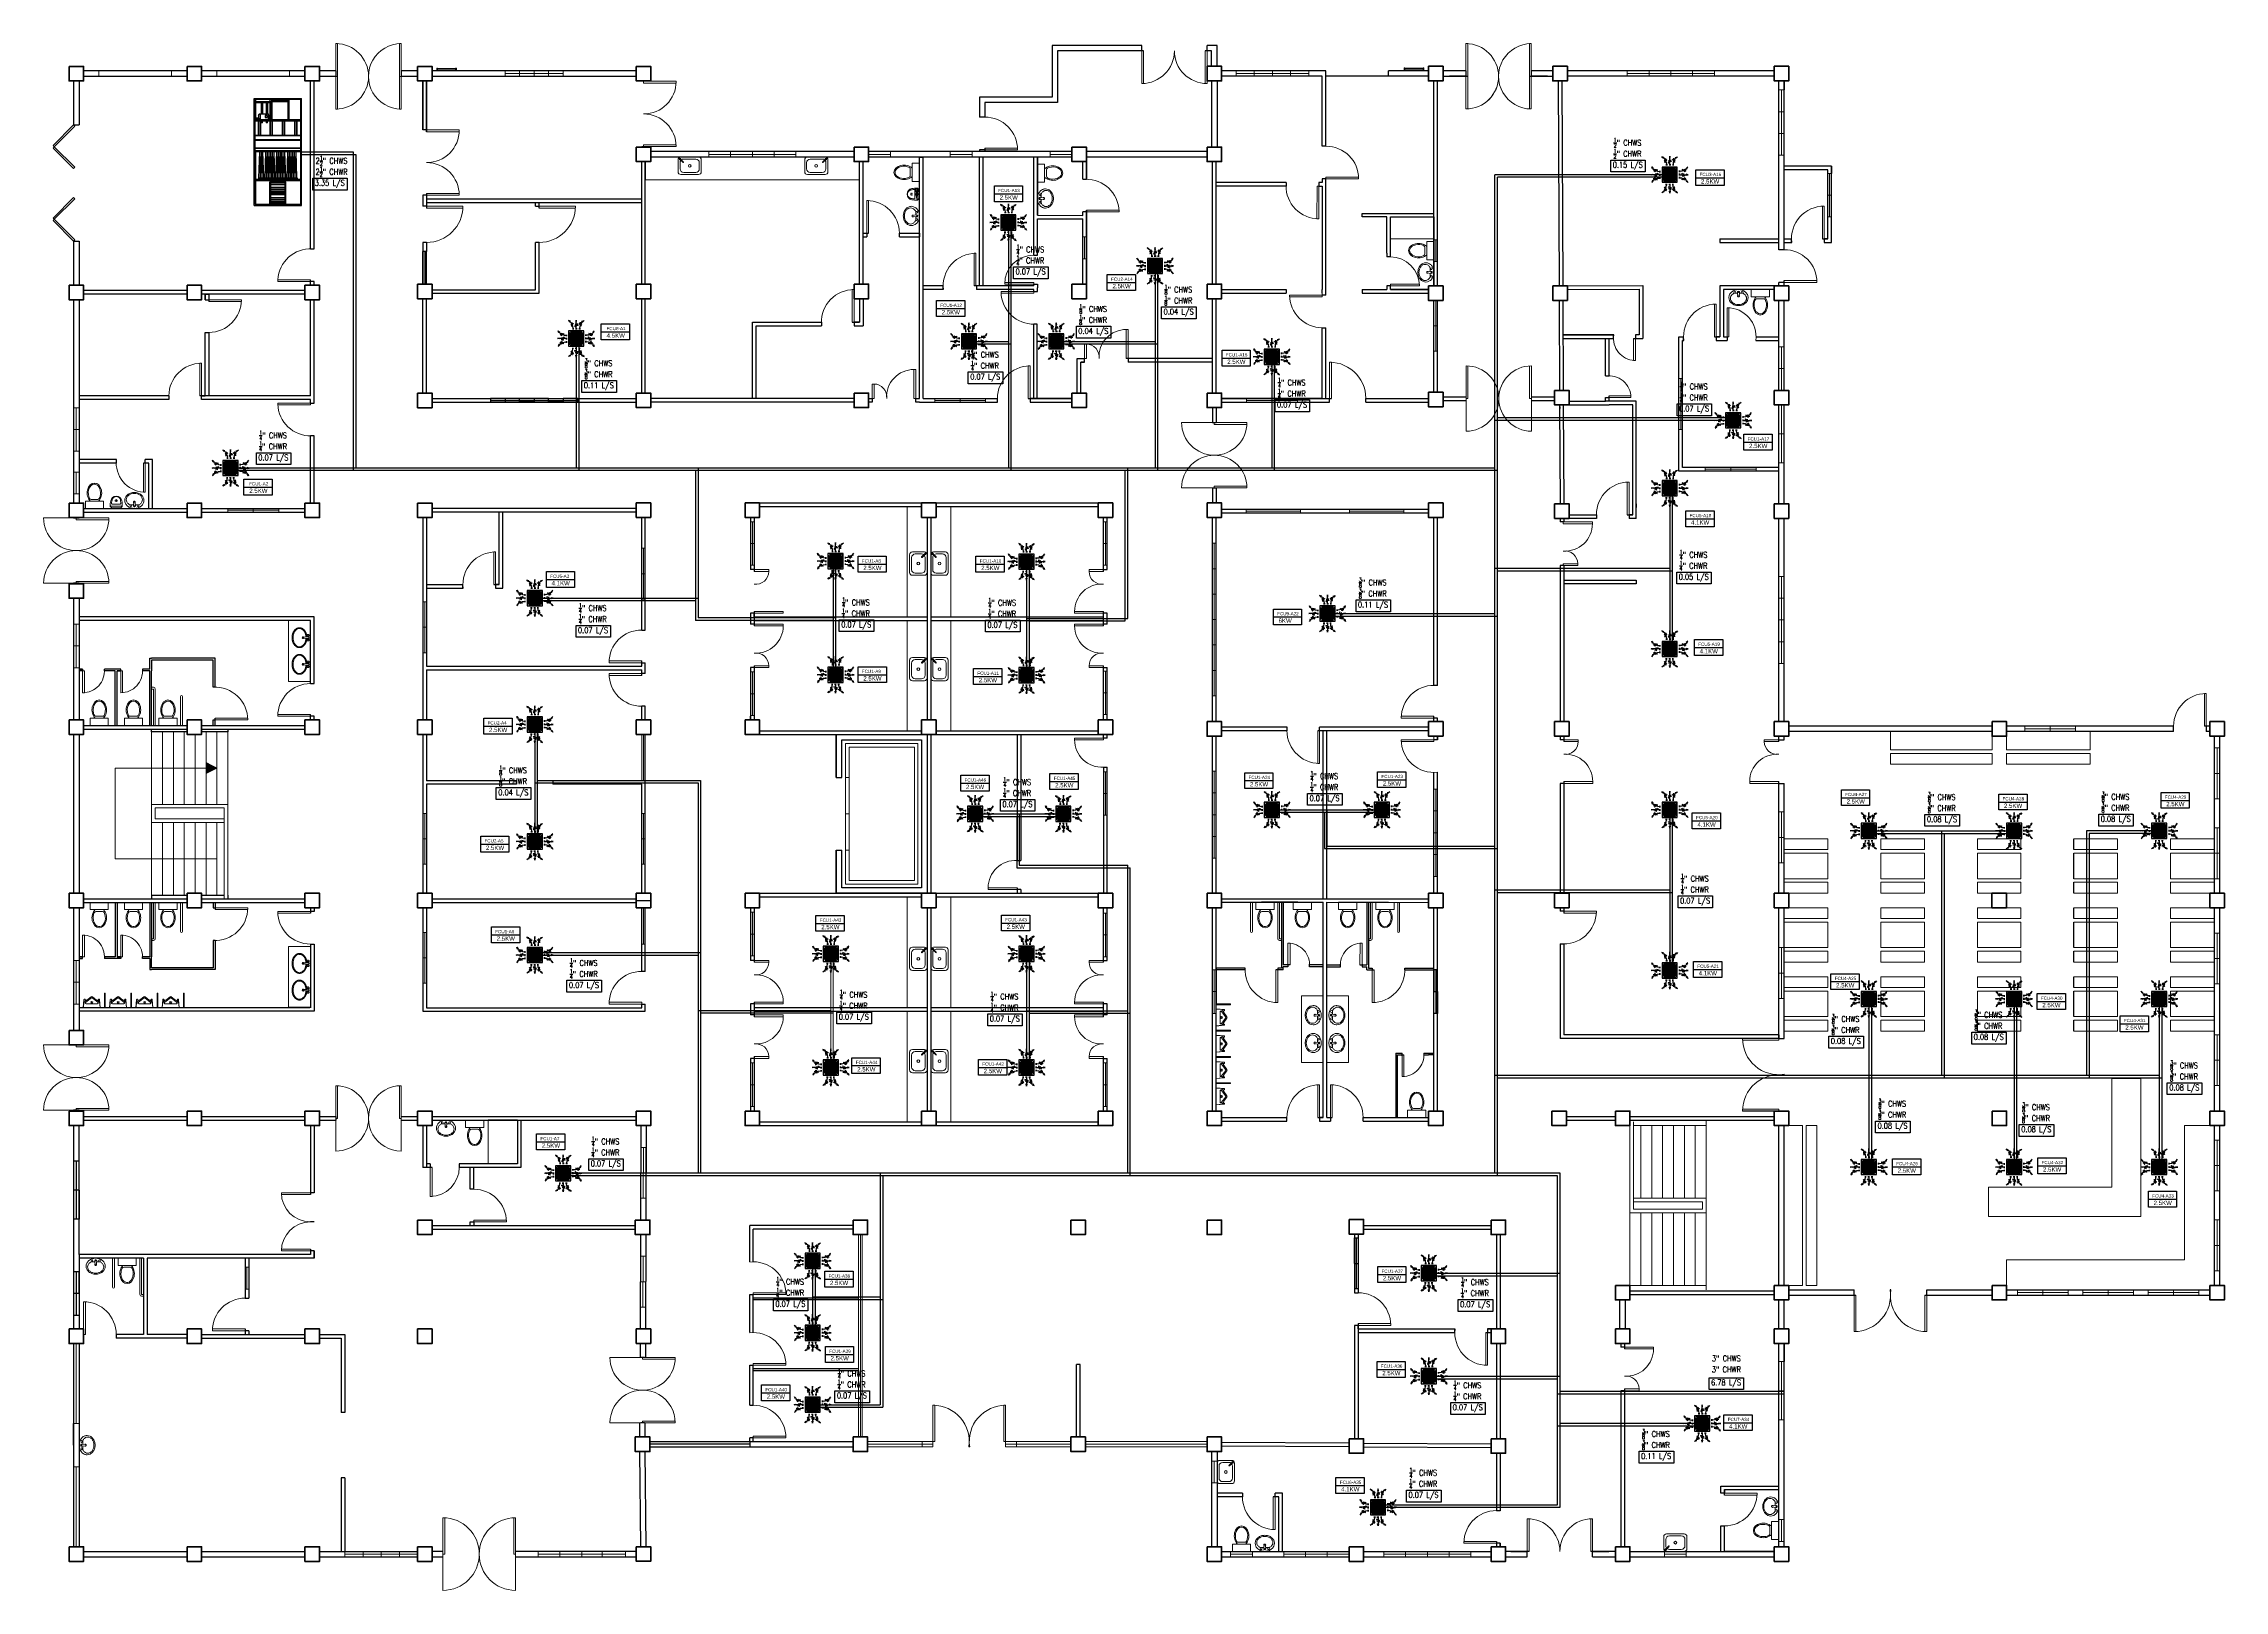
# Model space of a CAD drawing. Header units: millimetres. Extents: x 5 to 430, y 3 to 339.
# Drawn here: x 14.8 to 74.8, y 142.3 to 185 of the extents above; entities that cross this region are included whole.
import ezdxf

# ---------------------------------------------------------------- set-up
doc = ezdxf.new("R2010")
doc.units = ezdxf.units.MM
doc.header["$MEASUREMENT"] = 0
doc.linetypes.add('HIDDEN2', pattern=[0.1875, 0.125, -0.0625])
for name, color, linetype in [('AIR', 7, 'Continuous'), ('EQP', 7, 'Continuous'), ('fcu line', 7, 'Continuous'), ('fcu return', 7, 'Continuous'), ('Legends', 7, 'Continuous'), ('pipe label', 7, 'Continuous')]:
    doc.layers.add(name, color=color, linetype=linetype)
doc.styles.add('Arch-Dim', font='simplex.shx', dxfattribs={"width": 0.75})
doc.styles.get("Standard").update_dxf_attribs({"font": 'arial.ttf'})

# ---------------------------------------------------------------- blocks, each defined once
blk = doc.blocks.new('FCU-13000P (CASSETTE SPLIT)')
at = {"layer": 'AIR', "ltscale": 3}
for p, q in [((-0.52, 0), (-1, 0)), ((-0.56, 0.19), (-0.49, 0.19)), ((-0.56, 0.16), (-0.49, 0.16)), ((-0.56, 0.02), (-0.49, 0.02)), ((-0.19, 0.56), (-0.19, 0.49)), ((-0.16, 0.56), (-0.16, 0.49)), ((-0.02, 0.56), (-0.02, 0.49)), ((0, 0.52), (0, 1)), ((0.02, 0.56), (0.02, 0.49)), ((0.16, 0.56), (0.16, 0.49)), ((0.19, 0.56), (0.19, 0.49)), ((0.56, 0.19), (0.49, 0.19)), ((0.56, 0.16), (0.49, 0.16)), ((0.56, 0.02), (0.49, 0.02)), ((0.52, 0), (1, 0)), ((-0.56, -0.02), (-0.49, -0.02)), ((-0.56, -0.16), (-0.49, -0.16)), ((-0.56, -0.19), (-0.49, -0.19)), ((-0.19, -0.56), (-0.19, -0.49)), ((-0.16, -0.56), (-0.16, -0.49)), ((-0.02, -0.56), (-0.02, -0.49)), ((0, -0.52), (0, -1)), ((0.02, -0.56), (0.02, -0.49)), ((0.16, -0.56), (0.16, -0.49)), ((0.19, -0.56), (0.19, -0.49)), ((0.56, -0.02), (0.49, -0.02)), ((0.56, -0.16), (0.49, -0.16)), ((0.56, -0.19), (0.49, -0.19))]:
    blk.add_line(p, q, dxfattribs=at)
at = {"layer": 'AIR'}
for p, q in [((0.3, -0.3), (-0.3, 0.3)), ((0.3, 0.3), (-0.3, -0.3))]:
    blk.add_line(p, q, dxfattribs=at)
at = {"layer": 'AIR', "ltscale": 3}
for points in [[(-0.89, 0.02), (-0.89, -0.02), (-1, 0)], [(-0.89, 0.34), (-0.93, 0.31), (-0.97, 0.42)], [(-0.34, 0.89), (-0.31, 0.93), (-0.42, 0.97)], [(-0.02, 0.89), (0.02, 0.89), (0, 1)], [(0.34, 0.89), (0.31, 0.93), (0.42, 0.97)], [(0.89, 0.34), (0.93, 0.31), (0.97, 0.42)], [(0.89, 0.02), (0.89, -0.02), (1, 0)], [(-0.89, -0.34), (-0.93, -0.31), (-0.97, -0.42)], [(-0.34, -0.89), (-0.31, -0.93), (-0.42, -0.97)], [(-0.02, -0.89), (0.02, -0.89), (0, -1)], [(0.34, -0.89), (0.31, -0.93), (0.42, -0.97)], [(0.89, -0.34), (0.93, -0.31), (0.97, -0.42)]]:
    blk.add_lwpolyline(points, close=True, dxfattribs=at)
at = {"layer": 'AIR'}
for points in [[(-0.91, 0.32, 0.171809), (-0.56, 0.18), (-0.52, 0.18)], [(-0.32, 0.91, -0.171809), (-0.18, 0.56), (-0.18, 0.52)], [(0.32, 0.91, 0.171809), (0.18, 0.56), (0.18, 0.52)], [(0.91, 0.32, -0.171809), (0.56, 0.18), (0.52, 0.18)], [(-0.91, -0.32, -0.171809), (-0.56, -0.18), (-0.52, -0.18)], [(-0.32, -0.91, 0.171809), (-0.18, -0.56), (-0.18, -0.52)], [(0.32, -0.91, -0.171809), (0.18, -0.56), (0.18, -0.52)], [(0.91, -0.32, 0.171809), (0.56, -0.18), (0.52, -0.18)]]:
    blk.add_lwpolyline(points, format="xyb", dxfattribs=at)
for points in [[(-0.41, -0.41), (0.41, -0.41), (0.41, 0.41), (-0.41, 0.41)], [(-0.37, 0.31), (-0.35, 0.31), (-0.35, -0.31), (-0.37, -0.31)], [(-0.31, 0.37), (0.31, 0.37), (0.31, 0.35), (-0.31, 0.35)], [(-0.26, -0.26), (0.26, -0.26), (0.26, 0.26), (-0.26, 0.26)], [(-0.21, -0.21), (0.21, -0.21), (0.21, 0.21), (-0.21, 0.21)], [(-0.16, -0.16), (0.16, -0.16), (0.16, 0.16), (-0.16, 0.16)], [(-0.11, -0.11), (0.11, -0.11), (0.11, 0.11), (-0.11, 0.11)], [(-0.06, -0.06), (0.06, -0.06), (0.06, 0.06), (-0.06, 0.06)], [(0.37, 0.31), (0.35, 0.31), (0.35, -0.31), (0.37, -0.31)], [(-0.31, -0.37), (0.31, -0.37), (0.31, -0.35), (-0.31, -0.35)]]:
    blk.add_lwpolyline(points, close=True, dxfattribs=at)
blk.add_lwpolyline([(-0.26, -0.31), (0.26, -0.31, 0.414214), (0.31, -0.26), (0.31, 0.26, 0.414214), (0.26, 0.31), (-0.26, 0.31, 0.414214), (-0.31, 0.26), (-0.31, -0.26, 0.414214)], format="xyb", close=True, dxfattribs=at)
at = {"layer": 'AIR', "ltscale": 3}
for points in [[(-0.84, 0.27), (-0.85, 0.23), (-0.88, 0.13), (-0.7, 0.42), (-0.9, 0), (-0.65, 0.36), (-0.68, 0.24), (-0.69, 0.2)], [(-0.27, 0.84), (-0.23, 0.85), (-0.13, 0.88), (-0.42, 0.7), (0, 0.9), (-0.36, 0.65), (-0.24, 0.68), (-0.2, 0.69)], [(0.27, 0.84), (0.23, 0.85), (0.13, 0.88), (0.42, 0.7), (0, 0.9), (0.36, 0.65), (0.24, 0.68), (0.2, 0.69)], [(0.84, 0.27), (0.85, 0.23), (0.88, 0.13), (0.7, 0.42), (0.9, 0), (0.65, 0.36), (0.68, 0.24), (0.69, 0.2)], [(-0.84, -0.27), (-0.85, -0.23), (-0.88, -0.13), (-0.7, -0.42), (-0.9, 0), (-0.65, -0.36), (-0.68, -0.24), (-0.69, -0.2)], [(-0.27, -0.84), (-0.23, -0.85), (-0.13, -0.88), (-0.42, -0.7), (0, -0.9), (-0.36, -0.65), (-0.24, -0.68), (-0.2, -0.69)], [(0.27, -0.84), (0.23, -0.85), (0.13, -0.88), (0.42, -0.7), (0, -0.9), (0.36, -0.65), (0.24, -0.68), (0.2, -0.69)], [(0.84, -0.27), (0.85, -0.23), (0.88, -0.13), (0.7, -0.42), (0.9, 0), (0.65, -0.36), (0.68, -0.24), (0.69, -0.2)]]:
    blk.add_open_spline(points, degree=3, knots=[0.0032834, 0.0032834, 0.0032834, 0.0032834, 0.0712567, 0.1924075, 0.3347111, 0.5062145, 0.5813292, 0.5813292, 0.5813292, 0.5813292], dxfattribs=at)
for points in [[(-0.8, 0), (-0.78, -0.08), (-0.75, 0.06), (-0.72, -0.1), (-0.66, 0.09), (-0.63, 0)], [(0, 0.8), (0.08, 0.78), (-0.06, 0.75), (0.1, 0.72), (-0.09, 0.66), (0, 0.63)], [(0.8, 0), (0.78, -0.08), (0.75, 0.06), (0.72, -0.1), (0.66, 0.09), (0.63, 0)], [(0, -0.8), (0.08, -0.78), (-0.06, -0.75), (0.1, -0.72), (-0.09, -0.66), (0, -0.63)]]:
    blk.add_spline(points, degree=3, dxfattribs=at)
for points in [[(-1, 0), (-0.89, 0.02), (-0.89, -0.02)], [(-0.97, 0.42), (-0.89, 0.34), (-0.93, 0.31)], [(-0.42, 0.97), (-0.34, 0.89), (-0.31, 0.93)], [(0, 1), (-0.02, 0.89), (0.02, 0.89)], [(0.42, 0.97), (0.34, 0.89), (0.31, 0.93)], [(0.97, 0.42), (0.89, 0.34), (0.93, 0.31)], [(1, 0), (0.89, 0.02), (0.89, -0.02)], [(-0.97, -0.42), (-0.89, -0.34), (-0.93, -0.31)], [(-0.42, -0.97), (-0.34, -0.89), (-0.31, -0.93)], [(0, -1), (-0.02, -0.89), (0.02, -0.89)], [(0.42, -0.97), (0.34, -0.89), (0.31, -0.93)], [(0.97, -0.42), (0.89, -0.34), (0.93, -0.31)]]:
    blk.add_solid(points, dxfattribs=at)

msp = doc.modelspace()

# ---------------------------------------------------------------- hatches: boundary and pattern name
at = {"layer": 'EQP'}
for points in [[(21.058, 183.4), (21.496, 183.4), (21.496, 183.373), (21.058, 183.373)], [(21.029, 183.19), (21.029, 182.883), (21.01, 182.883), (21.01, 183.19)]]:
    msp.add_hatch(color=256, dxfattribs=at).paths.add_polyline_path(points)

# ---------------------------------------------------------------- linework, layer by layer
at = {"color": 8, "lineweight": 13}
for p, q in [((22.82, 184.049), (22.82, 184.949)), ((22.82, 184.949), (22.87, 184.949)), ((22.87, 184.949), (22.87, 184.049)), ((24.62, 184.949), (24.57, 184.949)), ((24.57, 184.949), (24.57, 184.049)), ((24.62, 184.049), (24.62, 184.949)), ((45.02, 183.85), (45.02, 184.75)), ((45.02, 184.75), (45.07, 184.75)), ((45.07, 184.75), (45.07, 183.85)), ((46.77, 183.85), (46.77, 184.75)), ((46.77, 184.75), (46.82, 184.75)), ((46.82, 184.75), (46.82, 183.85)), ((53.95, 184.05), (53.95, 184.95)), ((53.95, 184.95), (54, 184.95)), ((54, 184.95), (54.001, 184.05)), ((55.75, 184.95), (55.7, 184.95)), ((55.7, 184.95), (55.701, 184.05)), ((55.75, 184.05), (55.75, 184.95)), ((22.82, 184.049), (22.82, 183.149)), ((22.82, 184.049), (22.87, 184.049)), ((22.87, 184.049), (22.82, 184.049)), ((22.82, 183.999), (22.82, 183.149)), ((22.87, 183.149), (22.87, 184.049)), ((24.57, 183.149), (24.57, 184.049)), ((24.57, 184.049), (24.62, 184.049)), ((24.57, 184.049), (24.62, 184.049)), ((24.62, 184.099), (24.62, 183.999)), ((24.62, 184.049), (24.62, 183.149)), ((24.62, 183.999), (24.62, 183.15)), ((31.245, 183.924), (31.245, 183.912)), ((31.245, 183.912), (31.295, 183.912)), ((31.295, 183.912), (32.195, 183.912)), ((31.295, 183.862), (31.295, 183.912)), ((32.195, 183.862), (31.295, 183.862)), ((31.345, 183.912), (31.345, 183.924)), ((32.195, 183.912), (32.195, 183.862)), ((54.001, 184.05), (53.95, 184.05)), ((53.95, 184), (53.951, 183.15)), ((53.951, 184.05), (53.951, 183.15)), ((53.951, 184.05), (54.001, 184.05)), ((54.001, 183.15), (54.001, 184.05)), ((55.701, 183.15), (55.701, 184.05)), ((55.701, 184.05), (55.751, 184.05)), ((55.701, 184.05), (55.75, 184.05)), ((55.75, 184.1), (55.75, 184)), ((55.75, 184), (55.75, 183.15)), ((55.751, 184.05), (55.751, 183.15)), ((22.82, 183.149), (22.87, 183.149)), ((24.62, 183.149), (24.57, 183.149)), ((53.951, 183.15), (54.001, 183.15)), ((55.751, 183.15), (55.701, 183.15)), ((25.32, 182.572), (26.22, 182.572)), ((26.22, 182.522), (25.32, 182.522)), ((26.22, 182.572), (26.22, 182.522)), ((31.245, 182.1), (31.245, 182.112)), ((31.245, 182.112), (31.295, 182.112)), ((32.195, 182.162), (31.295, 182.162)), ((31.295, 182.112), (31.295, 182.162)), ((31.295, 182.112), (32.195, 182.112)), ((31.345, 182.1), (31.345, 182.112)), ((32.195, 182.112), (32.195, 182.162)), ((41.6, 182.075), (40.7, 182.075)), ((40.7, 182.025), (41.6, 182.025)), ((49.845, 180.125), (49.854, 181.025)), ((49.854, 181.025), (49.895, 181.025)), ((49.895, 181.025), (49.895, 180.125)), ((50.995, 181.275), (50.095, 181.275)), ((50.095, 181.275), (50.095, 181.225)), ((50.095, 181.225), (50.995, 181.225)), ((50.995, 181.225), (50.995, 181.275)), ((26.22, 180.822), (25.32, 180.822)), ((25.32, 180.772), (26.22, 180.772)), ((25.32, 180.472), (26.32, 180.472)), ((26.32, 180.422), (25.32, 180.422)), ((26.22, 180.772), (26.22, 180.822)), ((26.32, 180.472), (26.32, 180.422)), ((28.42, 180.472), (29.42, 180.472)), ((29.42, 180.422), (28.42, 180.422)), ((37.445, 179.725), (37.445, 180.625)), ((37.445, 180.625), (37.495, 180.625)), ((37.495, 180.625), (37.495, 179.725)), ((44.395, 180.363), (43.495, 180.363)), ((43.495, 180.313), (44.395, 180.313)), ((44.395, 180.313), (44.395, 180.363)), ((63.82, 180.475), (63.77, 180.475)), ((63.77, 180.475), (63.77, 179.575)), ((63.82, 179.575), (63.82, 180.475)), ((49.895, 180.125), (49.845, 180.125)), ((40.45, 179.175), (40.4, 179.175)), ((40.4, 179.175), (40.4, 178.275)), ((40.45, 178.275), (40.45, 179.175)), ((21.22, 178.447), (22.12, 178.447)), ((21.22, 178.397), (21.22, 178.447)), ((63.62, 178.425), (62.72, 178.425)), ((63.62, 178.375), (63.62, 178.425)), ((19.32, 177.897), (20.22, 177.897)), ((20.22, 177.847), (19.32, 177.847)), ((20.22, 177.897), (20.22, 177.847)), ((22.12, 178.397), (21.22, 178.397)), ((37.095, 178.175), (37.045, 178.175)), ((37.045, 178.175), (37.045, 177.275)), ((37.095, 177.275), (37.095, 178.175)), ((40.5, 178.275), (40.4, 178.275)), ((42.045, 178.125), (41.145, 178.125)), ((41.145, 178.125), (41.146, 178.075)), ((41.145, 178.075), (42.045, 178.075)), ((41.245, 178.375), (42.045, 178.375)), ((42.045, 178.325), (41.245, 178.325)), ((42.045, 178.325), (42.045, 178.375)), ((42.045, 178.075), (42.045, 178.125)), ((49.995, 178.025), (49.095, 178.025)), ((49.095, 178.025), (49.095, 177.975)), ((49.095, 177.975), (49.995, 177.975)), ((49.995, 177.975), (49.995, 178.075)), ((49.995, 178.025), (49.995, 177.975)), ((51.87, 178.275), (51.87, 178.325)), ((52.67, 178.325), (51.87, 178.325)), ((51.87, 178.275), (52.67, 178.275)), ((52.67, 178.275), (52.67, 178.325)), ((62.72, 178.375), (63.62, 178.375)), ((60.845, 177.775), (60.795, 177.775)), ((60.795, 177.775), (60.795, 176.875)), ((60.845, 176.875), (60.845, 177.775)), ((61.145, 176.875), (61.145, 177.675)), ((61.145, 177.675), (61.195, 177.675)), ((61.195, 177.675), (61.195, 176.875)), ((58.62, 176.825), (58.57, 176.825)), ((58.57, 176.225), (58.57, 176.825)), ((58.62, 176.825), (58.62, 176.225)), ((61.195, 176.875), (61.145, 176.875)), ((19.07, 176.147), (19.07, 175.247)), ((19.12, 176.147), (19.07, 176.147)), ((19.12, 175.247), (19.12, 176.147)), ((41.944, 176.075), (41.894, 176.075)), ((41.894, 176.075), (41.894, 175.175)), ((41.944, 175.175), (41.944, 176.075)), ((50.195, 176.175), (50.245, 176.175)), ((50.195, 175.175), (50.195, 176.175)), ((50.245, 176.175), (50.245, 175.175)), ((53.957, 175.175), (53.957, 176.075)), ((54.007, 176.075), (54.007, 175.175)), ((55.707, 175.175), (55.707, 176.075)), ((55.757, 176.075), (55.757, 175.175)), ((58.62, 176.225), (58.57, 176.225)), ((21.22, 175.047), (21.22, 174.997)), ((22.12, 175.047), (21.22, 175.047)), ((21.22, 174.997), (22.12, 174.997)), ((22.12, 174.997), (22.12, 175.047)), ((53.957, 175.125), (53.957, 175.225)), ((54.007, 175.175), (53.957, 175.175)), ((53.957, 175.175), (53.957, 174.275)), ((55.757, 175.175), (55.707, 175.175)), ((55.757, 175.125), (55.757, 175.225)), ((55.757, 175.175), (55.757, 174.275)), ((58.495, 175.25), (57.895, 175.25)), ((57.895, 175.2), (58.495, 175.2)), ((58.495, 175.2), (58.495, 175.25)), ((47.02, 174.513), (46.12, 174.513)), ((47.02, 174.513), (47.92, 174.513)), ((47.02, 174.463), (47.02, 174.513)), ((47.92, 174.463), (47.02, 174.463)), ((47.92, 174.513), (47.92, 174.463)), ((17.52, 172.597), (17.52, 173.397)), ((17.57, 173.397), (17.57, 172.597)), ((17.57, 172.597), (17.52, 172.597)), ((47.02, 172.713), (46.12, 172.713)), ((47.02, 172.763), (47.92, 172.763)), ((47.02, 172.713), (47.02, 172.763)), ((47.92, 172.713), (47.02, 172.713)), ((47.92, 172.763), (47.92, 172.713)), ((58.445, 172.875), (58.395, 172.875)), ((58.395, 172.875), (58.395, 171.975)), ((58.445, 171.975), (58.445, 172.875)), ((15.67, 171.885), (14.77, 171.885)), ((15.67, 171.885), (16.57, 171.885)), ((15.67, 171.835), (15.67, 171.885)), ((16.57, 171.835), (15.67, 171.835)), ((16.57, 171.885), (16.57, 171.835)), ((58.445, 171.975), (58.395, 171.975)), ((27.22, 170.949), (27.17, 170.949)), ((27.17, 170.949), (27.17, 170.049)), ((27.22, 170.049), (27.22, 170.949)), ((56.645, 170.976), (56.645, 170.974)), ((15.67, 170.085), (14.77, 170.085)), ((15.67, 170.135), (16.57, 170.135)), ((15.67, 170.085), (15.67, 170.135)), ((16.57, 170.085), (15.67, 170.085)), ((16.57, 170.135), (16.57, 170.085)), ((15.845, 167.672), (15.845, 167.072)), ((15.845, 167.672), (15.895, 167.672)), ((15.895, 167.072), (15.895, 167.672)), ((16.443, 167.672), (16.445, 167.672)), ((16.895, 167.672), (16.895, 167.072)), ((16.895, 167.672), (16.945, 167.672)), ((16.945, 167.072), (16.945, 167.672)), ((30.345, 167.899), (30.345, 167.949)), ((30.345, 167.949), (31.245, 167.949)), ((31.245, 167.899), (30.345, 167.899)), ((15.845, 167.072), (15.895, 167.072)), ((30.345, 167.599), (30.345, 167.549)), ((31.245, 167.599), (30.345, 167.599)), ((30.345, 167.549), (31.245, 167.549)), ((74.345, 167.05), (74.295, 167.05)), ((74.295, 167.05), (74.295, 166.15)), ((74.345, 166.15), (74.345, 167.05)), ((21.22, 166.472), (22.12, 166.472)), ((21.22, 166.422), (21.22, 166.472)), ((22.12, 166.422), (21.22, 166.422)), ((52.17, 166.375), (52.17, 166.425)), ((52.17, 166.425), (53.07, 166.425)), ((19.495, 166.322), (19.495, 166.372)), ((20.395, 166.372), (19.495, 166.372)), ((19.495, 166.322), (20.395, 166.322)), ((20.395, 166.322), (20.395, 166.372)), ((49.871, 165.125), (49.871, 166.025)), ((49.921, 166.025), (49.921, 165.125)), ((53.07, 166.375), (52.17, 166.375)), ((53.07, 165.725), (53.07, 165.875)), ((53.07, 165.775), (52.17, 165.775)), ((52.17, 165.775), (52.17, 165.725)), ((52.17, 165.725), (53.07, 165.725)), ((53.07, 165.775), (53.07, 165.725)), ((49.921, 165.125), (49.871, 165.125)), ((19.495, 161.147), (19.495, 161.097)), ((19.495, 161.147), (20.395, 161.147)), ((20.395, 161.097), (19.495, 161.097)), ((20.395, 161.147), (20.395, 161.097)), ((22.12, 161.047), (21.22, 161.047)), ((21.22, 161.047), (21.22, 160.997)), ((22.12, 160.997), (22.12, 161.047)), ((56.645, 161.051), (57.545, 161.051)), ((57.545, 161.001), (56.645, 161.001)), ((57.545, 161.051), (57.545, 161.001)), ((21.22, 160.997), (22.12, 160.997)), ((15.845, 159.797), (15.845, 160.397)), ((15.895, 160.397), (15.895, 159.797)), ((16.895, 159.797), (16.895, 160.397)), ((16.945, 160.397), (16.945, 159.797)), ((49.046, 159.574), (49.046, 160.174)), ((49.106, 160.174), (49.106, 159.574)), ((51.034, 160.174), (51.033, 159.574)), ((51.093, 159.574), (51.094, 160.174)), ((15.845, 159.797), (15.895, 159.797)), ((16.443, 159.797), (16.445, 159.797)), ((16.895, 159.797), (16.945, 159.797)), ((48.718, 158.539), (48.718, 159.439)), ((48.768, 159.439), (48.768, 158.539)), ((30.345, 158.547), (31.245, 158.547)), ((30.345, 158.497), (30.345, 158.547)), ((31.245, 158.497), (30.345, 158.497)), ((31.245, 158.547), (31.245, 158.497)), ((48.768, 158.539), (48.718, 158.539)), ((15.67, 157.372), (14.77, 157.372)), ((15.67, 157.372), (16.57, 157.372)), ((15.67, 157.322), (15.67, 157.372)), ((16.57, 157.322), (15.67, 157.322)), ((16.57, 157.372), (16.57, 157.322)), ((52.195, 157.097), (52.195, 156.497)), ((52.245, 156.497), (52.245, 157.097)), ((22.82, 155.348), (22.82, 156.248)), ((22.82, 156.248), (22.87, 156.248)), ((22.87, 156.248), (22.87, 155.348)), ((24.62, 156.248), (24.57, 156.248)), ((24.57, 156.248), (24.57, 155.348)), ((24.62, 155.348), (24.62, 156.248)), ((49.92, 156.273), (49.87, 156.273)), ((49.87, 156.273), (49.87, 155.373)), ((49.92, 155.373), (49.92, 156.273)), ((50.27, 156.273), (50.22, 156.273)), ((50.22, 156.273), (50.22, 155.373)), ((50.27, 155.373), (50.27, 156.273)), ((52.195, 156.497), (52.245, 156.497)), ((15.67, 155.622), (16.57, 155.622)), ((15.67, 155.572), (15.67, 155.622)), ((16.57, 155.622), (16.57, 155.572)), ((15.67, 155.572), (14.77, 155.572)), ((16.57, 155.572), (15.67, 155.572)), ((22.87, 155.348), (22.82, 155.348)), ((22.82, 155.298), (22.82, 154.448)), ((22.87, 155.398), (22.87, 155.398)), ((23.714, 155.298), (23.726, 155.298)), ((23.72, 155.398), (23.72, 155.398)), ((23.72, 155.398), (23.72, 155.398)), ((24.57, 155.348), (24.62, 155.348)), ((24.62, 155.398), (24.62, 155.298)), ((24.62, 155.298), (24.62, 154.449)), ((25.42, 153.999), (25.42, 153.199)), ((25.47, 153.999), (25.42, 153.999)), ((25.47, 153.199), (25.47, 153.999)), ((22.12, 153.297), (21.32, 153.297)), ((21.32, 153.297), (21.32, 153.247)), ((21.32, 153.247), (22.12, 153.247)), ((22.12, 153.247), (22.12, 153.297)), ((25.42, 153.199), (25.47, 153.199)), ((27.52, 152.547), (26.62, 152.547)), ((26.62, 152.547), (26.62, 152.497)), ((26.62, 152.497), (27.52, 152.497)), ((27.52, 152.497), (27.52, 152.547)), ((21.32, 151.697), (21.32, 151.747)), ((21.32, 151.747), (22.12, 151.747)), ((22.12, 151.697), (21.32, 151.697)), ((22.12, 151.747), (22.12, 151.697)), ((15.87, 149.397), (15.87, 150.297)), ((15.87, 150.297), (15.92, 150.297)), ((15.92, 150.297), (15.92, 149.397)), ((34.32, 150.497), (34.32, 150.547)), ((35.22, 150.547), (34.32, 150.547)), ((34.32, 150.497), (35.22, 150.497)), ((35.22, 150.497), (35.22, 150.547)), ((64.645, 150.474), (64.645, 149.474)), ((64.695, 149.474), (64.695, 150.474)), ((66.595, 149.474), (66.595, 150.474)), ((66.645, 150.474), (66.645, 149.474)), ((50.982, 149.697), (50.982, 149.647)), ((51.882, 149.697), (50.982, 149.697)), ((50.982, 149.647), (51.882, 149.647)), ((51.882, 149.647), (51.882, 149.697)), ((15.92, 149.397), (15.87, 149.397)), ((19.42, 149.497), (19.42, 149.547)), ((19.42, 149.547), (20.32, 149.547)), ((20.32, 149.497), (19.42, 149.497)), ((20.32, 149.547), (20.32, 149.497)), ((54.545, 149.447), (54.495, 149.447)), ((54.495, 148.547), (54.495, 149.447)), ((54.545, 149.447), (54.545, 148.547)), ((64.645, 149.474), (64.695, 149.474)), ((66.645, 149.474), (66.595, 149.474)), ((31.202, 148.761), (30.37, 148.761)), ((31.27, 148.761), (32.17, 148.761)), ((31.27, 148.711), (31.27, 148.761)), ((32.17, 148.711), (31.27, 148.711)), ((32.17, 148.761), (32.17, 148.711)), ((34.32, 148.547), (34.32, 148.597)), ((35.22, 148.597), (34.32, 148.597)), ((34.32, 148.547), (35.22, 148.547)), ((35.22, 148.547), (35.22, 148.597)), ((54.545, 148.547), (54.495, 148.547)), ((39.27, 146.447), (39.27, 147.447)), ((39.27, 147.447), (39.32, 147.447)), ((39.32, 147.447), (39.32, 146.447)), ((41.27, 147.447), (41.22, 147.447)), ((41.22, 147.447), (41.22, 146.447)), ((41.27, 146.447), (41.27, 147.447)), ((31.22, 146.961), (30.37, 146.961)), ((32.17, 147.011), (31.27, 147.011)), ((31.27, 147.011), (31.27, 146.961)), ((31.27, 146.961), (32.17, 146.961)), ((32.17, 146.961), (32.17, 147.011)), ((34.32, 146.547), (34.32, 146.597)), ((35.22, 146.597), (34.32, 146.597)), ((35.22, 146.547), (35.22, 146.597)), ((34.32, 146.547), (35.22, 146.547)), ((39.32, 146.447), (39.27, 146.447)), ((40.259, 146.297), (40.281, 146.297)), ((41.22, 146.447), (41.27, 146.447)), ((48.645, 144.022), (48.645, 144.922)), ((48.695, 144.922), (48.695, 144.022)), ((61.07, 145.022), (61.97, 145.022)), ((61.97, 144.972), (61.07, 144.972)), ((61.97, 145.022), (61.97, 144.972)), ((25.77, 143.347), (25.77, 144.347)), ((25.82, 144.347), (25.82, 143.347)), ((27.77, 144.347), (27.72, 144.347)), ((27.72, 144.347), (27.72, 143.347)), ((27.77, 143.347), (27.77, 144.347)), ((55.639, 143.422), (55.639, 144.322)), ((55.639, 144.322), (55.689, 144.322)), ((55.689, 144.322), (55.689, 143.422)), ((57.439, 144.322), (57.389, 144.322)), ((57.389, 144.322), (57.389, 143.422)), ((57.439, 143.422), (57.439, 144.322)), ((48.695, 144.022), (48.645, 144.022)), ((53.895, 143.647), (53.895, 143.697)), ((53.895, 143.697), (54.795, 143.697)), ((54.795, 143.647), (53.895, 143.647)), ((54.795, 143.647), (54.795, 143.697)), ((25.77, 143.272), (25.77, 143.422)), ((25.82, 143.347), (25.77, 143.347)), ((25.77, 143.347), (25.77, 142.347)), ((27.72, 143.347), (27.77, 143.347)), ((27.77, 143.422), (27.77, 143.272)), ((27.77, 143.347), (27.77, 142.347)), ((55.689, 143.422), (55.639, 143.422)), ((57.439, 143.422), (57.389, 143.422))]:
    msp.add_line(p, q, dxfattribs=at)
at = {"color": 8, "lineweight": 25}
for p, q in [((45.02, 184.9), (42.55, 184.9)), ((42.55, 184.9), (42.55, 183.475)), ((45.07, 184.75), (42.7, 184.75)), ((42.7, 184.75), (42.7, 183.325)), ((45.02, 184.75), (45.02, 184.9)), ((46.945, 184.75), (46.77, 184.75)), ((47.095, 184.9), (46.82, 184.9)), ((46.82, 184.75), (46.82, 184.9)), ((46.945, 184.75), (46.845, 184.75)), ((46.945, 184.325), (46.945, 184.75)), ((47.095, 184.325), (47.095, 184.9)), ((15.595, 183.922), (15.595, 182.71)), ((15.595, 183.922), (15.595, 182.71)), ((15.745, 183.922), (15.745, 182.71)), ((18.72, 184.199), (15.87, 184.199)), ((18.72, 184.049), (15.87, 184.049)), ((21.97, 184.199), (19.12, 184.199)), ((21.97, 184.049), (19.12, 184.049)), ((22.12, 179.297), (22.12, 183.922)), ((22.22, 179.297), (22.22, 183.922)), ((22.82, 184.199), (22.37, 184.199)), ((22.82, 184.199), (22.37, 184.199)), ((22.82, 184.049), (22.37, 184.049)), ((22.82, 184.199), (22.82, 184.049)), ((25.07, 184.199), (24.62, 184.199)), ((25.07, 184.199), (24.62, 184.199)), ((24.62, 184.199), (24.62, 184.049)), ((25.07, 184.049), (24.62, 184.049)), ((25.22, 182.572), (25.22, 183.922)), ((25.22, 183.922), (25.22, 182.572)), ((25.32, 182.522), (25.32, 183.922)), ((25.32, 183.922), (25.32, 182.522)), ((31.095, 184.199), (25.47, 184.199)), ((31.095, 184.049), (25.47, 184.049)), ((46.945, 183.925), (46.945, 182.1)), ((47.095, 183.925), (47.095, 182.1)), ((50.095, 184.2), (47.22, 184.2)), ((49.995, 184.05), (47.22, 184.05)), ((49.995, 182.125), (49.995, 184.05)), ((50.095, 184.05), (50.095, 184.2)), ((50.095, 182.125), (50.095, 184.05)), ((52.92, 184.2), (51.82, 184.2)), ((51.82, 184.05), (51.82, 184.2)), ((52.92, 184.05), (51.82, 184.05)), ((53.07, 178.275), (53.07, 183.925)), ((53.17, 178.275), (53.17, 183.925)), ((53.951, 184.2), (53.32, 184.2)), ((53.32, 184.05), (54.001, 184.05)), ((53.951, 184.2), (53.501, 184.2)), ((53.951, 184.05), (53.501, 184.05)), ((53.951, 184.2), (53.951, 184.05)), ((55.701, 184.05), (56.345, 184.05)), ((56.201, 184.2), (55.751, 184.2)), ((56.345, 184.2), (55.751, 184.2)), ((55.751, 184.2), (55.751, 184.05)), ((56.201, 184.05), (55.751, 184.05)), ((56.495, 183.925), (56.519, 178.275)), ((56.595, 183.925), (56.619, 178.275)), ((62.445, 184.2), (56.745, 184.2)), ((62.445, 184.05), (56.745, 184.05)), ((62.57, 179.275), (62.57, 183.925)), ((62.72, 179.275), (62.72, 183.925)), ((62.72, 183.925), (62.72, 183.675)), ((42.55, 183.475), (40.55, 183.475)), ((40.55, 183.475), (40.55, 182.926)), ((42.7, 183.325), (40.7, 183.325)), ((40.7, 183.325), (40.7, 182.926)), ((40.7, 183.325), (40.7, 182.926)), ((47.095, 183.713), (47.095, 182.313)), ((15.595, 182.71), (15.745, 182.71)), ((40.7, 182.926), (40.55, 182.926)), ((25.32, 182.572), (25.22, 182.572)), ((40.7, 182.075), (40.7, 181.975)), ((31.245, 178.325), (31.245, 181.7)), ((31.245, 181.172), (31.245, 181.7)), ((31.345, 178.325), (31.345, 181.7)), ((31.345, 181.7), (31.345, 181.2)), ((37.095, 181.975), (31.495, 181.975)), ((37.095, 181.825), (31.495, 181.825)), ((37.245, 178.325), (37.245, 181.7)), ((37.345, 178.325), (37.345, 181.7)), ((43.095, 181.975), (37.495, 181.975)), ((43.095, 181.825), (37.495, 181.825)), ((38.895, 175.175), (38.895, 181.825)), ((38.995, 175.175), (38.995, 181.825)), ((40.55, 182.025), (40.55, 181.975)), ((40.7, 182.025), (40.55, 182.025)), ((40.55, 178.275), (40.55, 181.825)), ((40.65, 178.275), (40.65, 181.825)), ((42.045, 179.125), (42.045, 181.825)), ((42.145, 180.224), (42.145, 181.825)), ((42.145, 181.825), (42.145, 180.225)), ((43.395, 181.213), (43.395, 181.7)), ((46.82, 181.975), (43.495, 181.975)), ((46.82, 181.825), (43.495, 181.825)), ((43.495, 181.213), (43.495, 181.7)), ((43.495, 181.7), (43.495, 181.213)), ((46.82, 181.825), (44.845, 181.825)), ((46.97, 178.325), (46.97, 181.7)), ((47.07, 178.325), (47.07, 181.7)), ((64.02, 181.575), (62.72, 181.575)), ((63.92, 181.475), (62.72, 181.475)), ((63.92, 179.575), (63.92, 181.475)), ((64.02, 179.475), (64.02, 181.575)), ((43.395, 181.213), (43.495, 181.213)), ((48.995, 181.125), (47.07, 181.125)), ((48.995, 181.025), (47.07, 181.025)), ((48.995, 181.125), (48.995, 181.025)), ((49.995, 181.125), (49.895, 181.125)), ((49.895, 181.125), (49.895, 181.025)), ((49.895, 181.025), (49.995, 181.025)), ((50.095, 181.225), (49.995, 181.225)), ((49.995, 181.225), (49.995, 181.125)), ((49.995, 181.225), (49.995, 181.125)), ((49.995, 181.025), (49.995, 178.175)), ((50.095, 178.025), (50.095, 181.225)), ((25.22, 180.772), (25.22, 180.472)), ((25.32, 180.772), (25.22, 180.772)), ((25.32, 180.472), (25.22, 180.472)), ((25.32, 180.822), (25.32, 180.422)), ((25.32, 180.672), (31.245, 180.672)), ((25.32, 180.572), (31.245, 180.572)), ((28.32, 180.472), (28.32, 180.572)), ((28.32, 180.472), (28.42, 180.472)), ((28.42, 180.422), (28.42, 180.572)), ((43.395, 180.213), (43.395, 180.313)), ((43.495, 180.313), (43.395, 180.313)), ((43.495, 178.325), (43.495, 180.363)), ((43.495, 180.363), (43.495, 178.325)), ((43.495, 180.213), (43.495, 180.313)), ((51.095, 180.175), (51.095, 180.275)), ((51.095, 180.275), (53.07, 180.275)), ((37.345, 179.725), (37.495, 179.725)), ((37.345, 179.625), (37.445, 179.625)), ((37.445, 179.725), (37.445, 179.625)), ((38.345, 179.725), (38.895, 179.725)), ((38.345, 179.625), (38.345, 179.725)), ((38.345, 179.625), (38.895, 179.625)), ((42.145, 180.224), (43.395, 180.213)), ((42.145, 179.125), (42.145, 180.125)), ((42.145, 180.125), (43.395, 180.125)), ((43.395, 178.325), (43.395, 180.125)), ((43.495, 178.325), (43.495, 180.125)), ((43.495, 180.125), (43.495, 179.625)), ((51.77, 180.175), (51.095, 180.175)), ((51.77, 179.175), (51.77, 180.175)), ((51.87, 180.175), (53.07, 180.175)), ((51.87, 179.175), (51.87, 180.175)), ((53.07, 180.175), (53.07, 178.275)), ((15.595, 179.51), (15.595, 178.297)), ((15.595, 179.51), (15.595, 178.297)), ((15.595, 179.51), (15.745, 179.51)), ((15.745, 179.51), (15.745, 178.297)), ((25.22, 179.472), (25.22, 179.223)), ((25.32, 179.472), (25.22, 179.472)), ((25.32, 179.472), (25.32, 179.223)), ((28.42, 179.472), (28.32, 179.472)), ((28.32, 178.173), (28.32, 179.472)), ((28.42, 178.073), (28.42, 179.472)), ((51.77, 179.175), (51.77, 179.075)), ((51.87, 179.075), (51.77, 179.075)), ((51.87, 179.075), (51.87, 179.175)), ((60.945, 179.575), (62.57, 179.575)), ((60.945, 179.575), (60.945, 179.476)), ((60.945, 179.476), (62.57, 179.475)), ((62.72, 179.275), (62.57, 179.275)), ((62.72, 179.575), (62.92, 179.575)), ((62.72, 179.475), (62.925, 179.475)), ((62.92, 179.475), (62.92, 179.575)), ((63.77, 179.575), (63.92, 179.575)), ((63.92, 179.575), (63.82, 179.575)), ((63.82, 179.575), (63.82, 179.475)), ((63.82, 179.475), (64.02, 179.475)), ((22.12, 178.297), (22.12, 178.447)), ((62.72, 178.275), (62.72, 178.425)), ((15.595, 177.897), (15.595, 172.297)), ((15.745, 177.897), (15.745, 172.297)), ((18.72, 178.147), (15.87, 178.147)), ((18.72, 178.047), (15.87, 178.047)), ((21.97, 178.147), (19.12, 178.147)), ((21.97, 178.047), (19.12, 178.047)), ((19.22, 178.047), (19.32, 178.047)), ((19.22, 177.897), (19.22, 178.047)), ((19.22, 178.047), (19.22, 177.897)), ((19.22, 177.897), (19.32, 177.897)), ((19.32, 178.047), (19.32, 177.847)), ((22.22, 178.397), (22.12, 178.397)), ((22.12, 175.247), (22.12, 177.897)), ((22.22, 178.297), (22.22, 178.397)), ((22.22, 175.047), (22.22, 177.897)), ((25.22, 175.323), (25.22, 177.923)), ((25.32, 175.323), (25.32, 177.923)), ((25.47, 178.173), (28.32, 178.173)), ((25.47, 178.073), (28.32, 178.073)), ((31.245, 175.325), (31.245, 177.925)), ((31.345, 175.325), (31.345, 177.925)), ((37.245, 177.925), (37.245, 177.275)), ((37.345, 177.925), (37.345, 177.175)), ((39.55, 178.275), (38.995, 178.275)), ((39.55, 178.175), (38.995, 178.175)), ((39.375, 178.175), (39.37, 178.175)), ((39.55, 178.175), (39.55, 178.275)), ((42.045, 178.275), (40.42, 178.275)), ((40.47, 178.275), (40.47, 178.175)), ((42.045, 178.175), (40.47, 178.175)), ((42.045, 178.325), (42.145, 178.325)), ((42.045, 178.275), (42.045, 178.325)), ((42.045, 178.125), (42.045, 178.175)), ((42.045, 178.125), (42.145, 178.125)), ((42.145, 178.325), (42.145, 178.225)), ((42.145, 178.125), (42.145, 178.225)), ((46.97, 175.325), (46.97, 177.925)), ((47.07, 175.325), (47.07, 177.925)), ((47.22, 178.175), (48.995, 178.175)), ((47.22, 178.075), (48.995, 178.075)), ((47.22, 178.075), (48.995, 178.075)), ((48.995, 178.175), (48.995, 178.075)), ((49.995, 178.075), (49.995, 178.175)), ((50.095, 178.025), (49.995, 178.025)), ((51.095, 178.175), (51.77, 178.175)), ((51.095, 178.175), (51.095, 178.075)), ((51.095, 178.075), (52.92, 178.075)), ((51.87, 178.275), (51.77, 178.275)), ((51.77, 178.275), (51.77, 178.175)), ((51.87, 178.175), (51.87, 178.275)), ((51.87, 178.175), (52.92, 178.175)), ((52.92, 178.175), (51.87, 178.175)), ((53.07, 175.35), (53.07, 177.875)), ((53.17, 175.35), (53.17, 177.875)), ((56.521, 177.875), (56.531, 175.4)), ((56.619, 178.275), (58.82, 178.284)), ((56.621, 177.875), (56.631, 175.4)), ((56.621, 177.875), (56.625, 176.925)), ((56.745, 178.176), (58.72, 178.184)), ((58.72, 178.184), (58.72, 176.925)), ((58.82, 178.284), (58.82, 176.825)), ((62.445, 178.275), (60.945, 178.275)), ((60.945, 178.275), (60.945, 176.875)), ((62.445, 178.175), (61.045, 178.175)), ((61.045, 178.175), (61.045, 176.875)), ((62.57, 178.275), (62.57, 178.375)), ((62.72, 178.375), (62.57, 178.375)), ((62.57, 175.4), (62.57, 177.875)), ((62.72, 175.4), (62.72, 177.875)), ((34.295, 175.175), (34.295, 177.275)), ((34.295, 177.275), (36.195, 177.275)), ((36.195, 177.275), (36.195, 177.175)), ((37.045, 177.275), (37.245, 177.275)), ((37.245, 177.275), (37.095, 177.275)), ((37.095, 177.275), (37.095, 177.175)), ((42.044, 175.175), (42.044, 177.225)), ((42.144, 177.225), (42.044, 177.225)), ((42.144, 175.175), (42.144, 177.225)), ((19.22, 175.247), (19.22, 176.997)), ((19.22, 176.997), (19.32, 176.997)), ((19.32, 176.997), (19.32, 175.247)), ((34.395, 175.175), (34.395, 177.175)), ((34.395, 177.175), (36.195, 177.175)), ((37.095, 177.175), (37.245, 177.175)), ((37.245, 177.175), (37.345, 177.175)), ((49.995, 175.175), (49.995, 177.125)), ((49.995, 177.125), (50.095, 177.125)), ((50.095, 175.175), (50.095, 177.125)), ((56.625, 176.925), (58.028, 176.925)), ((58.028, 176.925), (56.625, 176.925)), ((56.625, 176.825), (58.02, 176.825)), ((57.795, 175.8), (57.795, 176.825)), ((57.895, 175.8), (57.895, 176.825)), ((58.02, 176.825), (58.02, 176.925)), ((58.57, 176.825), (58.82, 176.825)), ((58.72, 176.925), (58.62, 176.925)), ((58.72, 176.925), (58.62, 176.925)), ((58.62, 176.925), (58.62, 176.825)), ((59.82, 173.175), (59.82, 176.875)), ((59.82, 176.875), (59.945, 176.875)), ((59.92, 173.275), (59.92, 176.775)), ((59.92, 176.775), (59.95, 176.775)), ((59.92, 176.775), (59.95, 176.775)), ((59.945, 176.775), (59.945, 176.875)), ((60.945, 176.875), (60.845, 176.875)), ((60.845, 176.875), (60.845, 176.775)), ((60.845, 176.775), (61.145, 176.775)), ((61.045, 176.875), (61.145, 176.875)), ((61.145, 176.875), (61.145, 176.775)), ((61.939, 176.775), (62.57, 176.775)), ((61.945, 176.875), (62.57, 176.875)), ((43.245, 175.325), (43.245, 176.275)), ((43.245, 176.275), (43.445, 176.275)), ((43.445, 176.175), (43.345, 176.175)), ((43.345, 175.325), (43.345, 176.175)), ((43.345, 176.175), (43.445, 176.175)), ((43.445, 176.175), (43.445, 176.275)), ((46.97, 176.275), (44.595, 176.275)), ((44.645, 176.275), (44.645, 176.175)), ((46.97, 176.175), (44.645, 176.175)), ((57.795, 175.8), (57.895, 175.8)), ((18.22, 175.247), (15.745, 175.247)), ((18.22, 175.147), (15.745, 175.147)), ((18.22, 175.247), (18.22, 175.147)), ((22.12, 175.247), (19.07, 175.247)), ((19.12, 175.247), (19.22, 175.247)), ((19.12, 175.147), (19.12, 175.247)), ((22.12, 175.147), (19.12, 175.147)), ((22.12, 175.047), (22.12, 175.147)), ((22.12, 175.047), (22.22, 175.047)), ((25.47, 175.173), (31.095, 175.173)), ((25.47, 175.073), (31.095, 175.073)), ((37.095, 175.175), (31.495, 175.175)), ((37.095, 175.075), (31.495, 175.075)), ((37.495, 175.175), (37.595, 175.175)), ((37.595, 175.075), (37.495, 175.075)), ((37.595, 175.175), (37.595, 175.075)), ((38.795, 175.175), (38.895, 175.175)), ((38.795, 175.075), (38.795, 175.175)), ((38.895, 175.075), (38.795, 175.075)), ((38.895, 175.075), (41.05, 175.075)), ((38.995, 175.175), (41.044, 175.175)), ((41.044, 175.075), (41.044, 175.175)), ((41.894, 175.175), (43.095, 175.175)), ((42.044, 175.175), (41.944, 175.175)), ((41.944, 175.175), (41.944, 175.075)), ((41.944, 175.075), (43.095, 175.075)), ((43.095, 175.175), (41.995, 175.175)), ((46.97, 174.925), (46.97, 174.513)), ((47.07, 174.925), (47.07, 174.513)), ((47.22, 175.175), (50.245, 175.175)), ((49.995, 175.175), (47.22, 175.175)), ((47.22, 175.075), (50.195, 175.075)), ((47.22, 175.075), (50.195, 175.075)), ((50.195, 175.075), (50.195, 175.175)), ((51.19, 175.075), (52.92, 175.075)), ((51.195, 175.175), (52.92, 175.175)), ((51.195, 175.075), (51.195, 175.175)), ((53.32, 175.225), (53.957, 175.225)), ((53.32, 175.125), (53.957, 175.125)), ((55.757, 175.225), (56.395, 175.225)), ((55.757, 175.125), (56.395, 175.125)), ((56.533, 175), (56.545, 172.275)), ((56.633, 175), (56.634, 174.85)), ((56.633, 175), (56.645, 172.275)), ((56.795, 175.1), (57.795, 175.1)), ((56.795, 175), (57.895, 175)), ((57.795, 175.1), (57.795, 175.2)), ((57.795, 175.1), (57.795, 175.2)), ((57.795, 175.2), (57.895, 175.2)), ((57.895, 175.1), (57.795, 175.1)), ((57.895, 175.1), (57.895, 175.25)), ((58.645, 175.1), (57.895, 175.1)), ((58.545, 175), (57.895, 175)), ((58.545, 171.975), (58.545, 175)), ((58.645, 171.875), (58.645, 175.1)), ((62.57, 172.275), (62.57, 175)), ((62.72, 172.275), (62.72, 175)), ((46.97, 174.513), (47.07, 174.513)), ((22.12, 172.297), (22.12, 174.147)), ((22.22, 174.147), (22.12, 174.147)), ((22.22, 172.297), (22.22, 174.147)), ((16.776, 173.497), (15.745, 173.497)), ((16.77, 173.397), (15.745, 173.397)), ((16.77, 173.497), (16.77, 173.397)), ((17.67, 173.397), (17.52, 173.397)), ((17.769, 173.497), (17.57, 173.497)), ((17.57, 173.397), (17.57, 173.497)), ((17.67, 173.397), (17.57, 173.397)), ((17.67, 172.147), (17.67, 173.397)), ((17.77, 172.147), (17.769, 173.497)), ((62.57, 173.175), (59.82, 173.175)), ((62.57, 173.275), (59.92, 173.275)), ((62.57, 172.275), (62.57, 173.225)), ((46.97, 172.713), (46.97, 172.301)), ((46.97, 172.713), (47.07, 172.713)), ((47.07, 172.713), (47.07, 172.301)), ((15.595, 171.897), (15.595, 171.885)), ((15.595, 171.885), (15.745, 171.885)), ((15.745, 171.897), (15.745, 171.885)), ((15.87, 172.147), (18.72, 172.147)), ((15.87, 172.047), (18.72, 172.047)), ((19.12, 172.147), (21.97, 172.147)), ((19.12, 172.047), (21.97, 172.047)), ((25.22, 171.897), (25.22, 166.322)), ((25.32, 171.897), (25.32, 167.799)), ((31.095, 172.149), (25.47, 172.149)), ((31.095, 172.049), (25.47, 172.049)), ((27.32, 170.049), (27.32, 172.049)), ((27.42, 169.949), (27.42, 172.049)), ((31.245, 168.799), (31.245, 171.899)), ((31.345, 168.799), (31.345, 171.899)), ((34.245, 171.901), (34.245, 170.463)), ((34.345, 171.901), (34.345, 170.413)), ((34.495, 172.301), (38.957, 172.301)), ((34.495, 172.201), (38.957, 172.201)), ((39.107, 171.901), (39.107, 166.324)), ((39.207, 171.901), (39.207, 166.324)), ((39.357, 172.301), (43.82, 172.301)), ((39.357, 172.201), (43.82, 172.201)), ((43.97, 170.413), (43.97, 171.901)), ((44.07, 170.463), (44.07, 171.901)), ((46.97, 166.275), (46.97, 171.901)), ((47.07, 166.275), (47.07, 171.901)), ((47.22, 172.125), (52.92, 172.125)), ((47.22, 172.025), (52.92, 172.025)), ((50.07, 172.125), (52.92, 172.125)), ((53.07, 167.275), (53.07, 171.901)), ((53.17, 167.275), (53.17, 171.901)), ((56.545, 171.875), (56.545, 171.775)), ((56.645, 171.875), (56.645, 171.775)), ((56.795, 171.975), (57.545, 171.975)), ((57.55, 171.875), (56.795, 171.875)), ((57.545, 171.975), (57.545, 171.875)), ((58.545, 171.975), (58.445, 171.975)), ((58.445, 171.975), (58.445, 171.875)), ((58.645, 171.875), (58.445, 171.875)), ((62.57, 166.275), (62.57, 171.875)), ((62.57, 171.725), (62.57, 171.875)), ((62.72, 166.275), (62.72, 171.875)), ((62.72, 171.775), (62.72, 171.875)), ((56.645, 171.775), (56.545, 171.775)), ((15.745, 170.085), (15.595, 170.085)), ((15.595, 170.072), (15.595, 170.085)), ((15.745, 170.072), (15.745, 170.085)), ((25.32, 170.049), (26.32, 170.049)), ((26.32, 169.949), (26.32, 170.049)), ((27.17, 170.049), (27.32, 170.049)), ((27.32, 170.049), (27.22, 170.049)), ((27.22, 170.049), (27.22, 169.949)), ((34.345, 170.463), (34.245, 170.463)), ((43.97, 170.463), (44.07, 170.463)), ((56.545, 170.575), (56.545, 166.275)), ((56.645, 170.575), (56.545, 170.575)), ((56.645, 170.575), (56.645, 166.275)), ((56.645, 170.175), (58.645, 170.175)), ((58.645, 170.075), (56.645, 170.075)), ((58.645, 170.175), (58.645, 170.075)), ((15.595, 169.672), (15.595, 166.322)), ((15.745, 169.672), (15.595, 169.672)), ((15.745, 169.672), (15.745, 166.322)), ((25.32, 169.949), (26.325, 169.949)), ((25.32, 169.949), (25.32, 167.799)), ((27.22, 169.949), (27.42, 169.949)), ((22.22, 169.16), (15.745, 169.16)), ((22.12, 169.06), (15.745, 169.06)), ((22.12, 167.322), (22.12, 169.06)), ((22.22, 167.322), (22.22, 169.16)), ((34.245, 169.263), (34.245, 168.963)), ((34.345, 169.263), (34.245, 169.263)), ((34.345, 168.963), (34.245, 168.963)), ((34.345, 169.313), (34.345, 168.913)), ((34.345, 169.163), (34.345, 169.263)), ((34.345, 169.163), (39.107, 169.163)), ((34.345, 169.063), (39.107, 169.063)), ((34.345, 169.063), (34.345, 168.963)), ((39.207, 169.163), (43.97, 169.163)), ((39.207, 169.063), (43.97, 169.063)), ((43.97, 168.913), (43.97, 169.313)), ((44.07, 169.263), (43.97, 169.263)), ((44.07, 168.963), (43.97, 168.963)), ((44.07, 168.963), (44.07, 169.263)), ((31.245, 168.799), (31.345, 168.799)), ((15.845, 167.722), (15.745, 167.722)), ((15.745, 167.722), (15.845, 167.722)), ((15.845, 167.672), (15.745, 167.672)), ((15.845, 167.722), (15.845, 167.672)), ((16.745, 167.672), (16.443, 167.672)), ((16.745, 167.722), (16.445, 167.722)), ((16.445, 167.672), (16.445, 167.722)), ((16.895, 167.722), (16.745, 167.722)), ((16.745, 166.172), (16.745, 167.672)), ((16.795, 166.172), (16.795, 167.672)), ((16.895, 167.672), (16.795, 167.672)), ((16.795, 167.672), (16.895, 167.672)), ((16.895, 167.672), (16.895, 167.722)), ((17.695, 167.722), (17.495, 167.722)), ((17.495, 167.722), (17.495, 167.672)), ((17.695, 167.672), (17.495, 167.672)), ((17.695, 167.722), (17.695, 168.022)), ((17.695, 168.022), (17.745, 168.022)), ((17.695, 166.172), (17.695, 167.672)), ((19.495, 168.022), (17.745, 168.022)), ((19.445, 167.972), (17.745, 167.972)), ((17.745, 167.972), (17.745, 167.672)), ((17.745, 166.172), (17.745, 167.672)), ((19.445, 167.221), (19.445, 167.972)), ((19.495, 167.222), (19.495, 168.022)), ((25.32, 167.799), (31.245, 167.799)), ((25.32, 167.699), (25.32, 166.322)), ((25.32, 167.699), (31.245, 167.699)), ((31.245, 167.799), (31.245, 167.949)), ((31.245, 167.899), (31.345, 167.899)), ((31.245, 167.549), (31.245, 167.699)), ((31.345, 167.599), (31.345, 167.899)), ((34.245, 167.763), (34.245, 166.324)), ((34.345, 167.763), (34.245, 167.763)), ((34.345, 167.813), (34.345, 166.324)), ((43.97, 166.324), (43.97, 167.813)), ((43.97, 167.763), (44.07, 167.763)), ((44.07, 166.324), (44.07, 167.763)), ((19.495, 167.222), (19.445, 167.222)), ((22.12, 167.322), (22.22, 167.322)), ((31.345, 167.599), (31.245, 167.599)), ((53.17, 167.275), (53.07, 167.275)), ((22.12, 166.322), (22.12, 166.472)), ((22.22, 166.422), (22.12, 166.422)), ((22.22, 166.322), (22.22, 166.422)), ((31.245, 166.324), (31.245, 166.699)), ((31.345, 166.699), (31.245, 166.699)), ((31.345, 166.324), (31.345, 166.699)), ((34.245, 166.324), (34.245, 166.424)), ((53.07, 166.275), (53.07, 166.425)), ((15.595, 165.922), (15.595, 161.547)), ((15.745, 165.922), (15.745, 161.547)), ((15.87, 166.172), (18.72, 166.172)), ((15.87, 166.072), (18.72, 166.072)), ((16.795, 166.172), (17.695, 166.172)), ((16.795, 166.172), (17.695, 166.172)), ((19.12, 166.172), (21.97, 166.172)), ((19.12, 166.072), (21.97, 166.072)), ((19.445, 166.172), (19.445, 166.322)), ((19.445, 166.322), (19.495, 166.322)), ((19.495, 166.172), (19.495, 166.372)), ((25.22, 165.922), (25.22, 161.547)), ((25.32, 165.922), (25.32, 164.649)), ((31.345, 161.549), (31.345, 165.924)), ((34.495, 166.024), (38.957, 166.024)), ((34.495, 165.924), (43.82, 165.924)), ((36.607, 165.924), (36.607, 164.737)), ((39.107, 165.924), (39.107, 161.549)), ((39.207, 165.924), (39.207, 161.549)), ((39.357, 166.024), (43.82, 166.024)), ((39.357, 165.924), (43.82, 165.924)), ((41.589, 165.924), (41.589, 162.449)), ((41.689, 165.924), (41.689, 162.449)), ((43.97, 165.824), (43.97, 165.924)), ((44.07, 165.824), (43.97, 165.824)), ((44.07, 165.824), (44.07, 165.924)), ((46.97, 161.549), (46.97, 165.875)), ((47.07, 161.549), (47.07, 165.875)), ((49.027, 166.125), (47.22, 166.125)), ((49.021, 166.025), (47.22, 166.025)), ((49.021, 166.125), (49.021, 166.025)), ((52.92, 166.025), (49.871, 166.025)), ((52.92, 166.125), (49.921, 166.125)), ((49.921, 166.025), (49.921, 166.125)), ((50.021, 166.025), (49.921, 166.025)), ((50.021, 161.399), (50.021, 166.025)), ((50.121, 161.399), (50.121, 166.025)), ((53.17, 166.375), (53.07, 166.375)), ((53.17, 166.275), (53.17, 166.375)), ((53.17, 165.775), (53.17, 165.875)), ((53.17, 165.875), (53.17, 165.775)), ((56.545, 165.875), (56.545, 165.775)), ((56.645, 165.875), (56.645, 165.725)), ((56.645, 165.875), (56.645, 165.775)), ((62.57, 165.725), (62.57, 165.875)), ((62.72, 165.775), (62.72, 165.875)), ((68.445, 166.15), (62.845, 166.15)), ((68.445, 166), (62.845, 166)), ((73.445, 166.15), (68.845, 166.15)), ((73.445, 166), (68.845, 166)), ((73.445, 166), (73.445, 166.15)), ((74.445, 166.15), (74.345, 166.15)), ((74.345, 166.15), (74.345, 166)), ((74.445, 166), (74.345, 166)), ((74.57, 161.55), (74.57, 165.875)), ((74.72, 161.55), (74.72, 165.875)), ((53.17, 165.775), (53.07, 165.775)), ((56.645, 165.775), (56.545, 165.775)), ((62.57, 165.775), (62.72, 165.775)), ((27.795, 164.649), (25.32, 164.649)), ((27.795, 164.549), (27.795, 164.649)), ((31.245, 164.649), (28.795, 164.649)), ((28.795, 164.649), (28.795, 164.549)), ((31.245, 164.649), (28.795, 164.649)), ((36.607, 164.737), (36.757, 164.737)), ((43.97, 165.024), (43.97, 161.549)), ((43.97, 165.024), (44.07, 165.024)), ((44.07, 161.549), (44.07, 165.024)), ((53.07, 161.548), (53.07, 164.875)), ((53.17, 161.548), (53.17, 164.881)), ((56.645, 164.625), (56.645, 161.551)), ((62.57, 161.55), (62.57, 164.625)), ((25.32, 164.549), (25.32, 161.547)), ((27.795, 164.549), (25.32, 164.549)), ((31.245, 164.549), (28.795, 164.549)), ((31.245, 161.549), (31.245, 164.549)), ((56.545, 164.575), (56.545, 161.551)), ((56.645, 164.575), (56.545, 164.575)), ((62.57, 164.575), (62.72, 164.575)), ((62.72, 161.55), (62.72, 164.575)), ((36.607, 162.737), (36.607, 161.549)), ((36.607, 162.737), (36.757, 162.737)), ((41.589, 162.449), (41.689, 162.449)), ((41.589, 161.699), (41.589, 161.549)), ((41.689, 161.649), (41.589, 161.649)), ((41.689, 161.649), (41.689, 161.549)), ((15.595, 161.147), (15.595, 157.772)), ((15.745, 161.147), (15.745, 157.772)), ((15.87, 161.397), (18.72, 161.397)), ((15.87, 161.297), (18.72, 161.297)), ((16.745, 161.297), (16.745, 159.797)), ((16.795, 161.297), (16.795, 159.797)), ((17.695, 161.297), (17.695, 159.797)), ((17.745, 161.297), (17.745, 159.797)), ((19.12, 161.397), (21.97, 161.397)), ((19.12, 161.297), (21.97, 161.297)), ((19.445, 161.297), (19.445, 161.147)), ((19.445, 161.147), (19.495, 161.147)), ((19.495, 161.297), (19.495, 161.097)), ((22.12, 161.147), (22.12, 160.997)), ((22.22, 161.047), (22.12, 161.047)), ((22.22, 161.147), (22.22, 161.047)), ((25.22, 161.147), (25.22, 158.297)), ((25.32, 161.147), (25.32, 158.397)), ((25.47, 161.397), (31.095, 161.397)), ((25.47, 161.297), (31.095, 161.297)), ((31.095, 161.349), (31.495, 161.349)), ((31.245, 159.397), (31.245, 161.149)), ((31.345, 159.397), (31.345, 161.149)), ((34.245, 161.149), (34.245, 159.699)), ((34.345, 161.149), (34.345, 159.649)), ((34.495, 161.549), (43.82, 161.549)), ((34.495, 161.449), (38.957, 161.449)), ((39.107, 161.149), (39.107, 155.549)), ((39.207, 161.149), (39.207, 155.549)), ((39.357, 161.449), (43.82, 161.449)), ((43.97, 159.649), (43.97, 161.149)), ((44.07, 159.699), (44.07, 161.149)), ((46.97, 155.549), (46.97, 161.149)), ((47.07, 159.649), (47.07, 161.149)), ((47.22, 161.399), (52.92, 161.398)), ((47.22, 161.299), (50.021, 161.299)), ((48.868, 161.289), (48.868, 159.574)), ((48.868, 161.289), (48.868, 159.489)), ((48.921, 161.299), (48.921, 159.574)), ((50.02, 155.373), (50.021, 161.299)), ((50.12, 155.373), (50.121, 161.299)), ((50.121, 161.299), (52.92, 161.298)), ((51.82, 161.298), (50.82, 161.298)), ((51.219, 161.299), (51.218, 159.574)), ((51.271, 161.288), (51.271, 159.574)), ((51.271, 161.288), (51.271, 159.488)), ((53.07, 155.549), (53.07, 161.148)), ((53.17, 155.549), (53.17, 161.148)), ((56.545, 161.151), (56.545, 161.051)), ((56.645, 161.051), (56.545, 161.051)), ((56.645, 161.151), (56.645, 161.051)), ((62.57, 157.549), (62.57, 161.15)), ((62.72, 157.549), (62.72, 161.15)), ((74.57, 155.549), (74.57, 161.15)), ((74.72, 155.549), (74.72, 161.15)), ((19.445, 160.249), (19.445, 159.497)), ((19.495, 160.247), (19.445, 160.247)), ((19.495, 160.247), (19.495, 159.447)), ((22.12, 160.147), (22.12, 158.397)), ((22.12, 160.147), (22.22, 160.147)), ((22.22, 160.147), (22.22, 158.297)), ((56.545, 160.157), (56.545, 157.549)), ((56.545, 160.151), (56.645, 160.151)), ((56.645, 160.151), (56.645, 157.649)), ((15.845, 159.797), (15.745, 159.797)), ((15.845, 159.747), (15.745, 159.747)), ((15.745, 159.747), (15.845, 159.747)), ((15.845, 159.747), (15.845, 159.797)), ((16.745, 159.797), (16.443, 159.797)), ((16.445, 159.797), (16.445, 159.747)), ((16.745, 159.747), (16.445, 159.747)), ((16.895, 159.747), (16.745, 159.747)), ((16.895, 159.797), (16.795, 159.797)), ((16.795, 159.797), (16.895, 159.797)), ((16.895, 159.797), (16.895, 159.747)), ((17.695, 159.797), (17.495, 159.797)), ((17.495, 159.747), (17.495, 159.797)), ((17.695, 159.747), (17.495, 159.747)), ((17.695, 159.747), (17.695, 159.447)), ((17.695, 159.447), (17.745, 159.447)), ((17.745, 159.497), (17.745, 159.797)), ((19.445, 159.497), (17.745, 159.497)), ((19.495, 159.447), (17.745, 159.447)), ((31.345, 159.397), (31.245, 159.397)), ((34.345, 159.699), (34.245, 159.699)), ((43.97, 159.699), (44.07, 159.699)), ((47.07, 155.549), (47.07, 159.649)), ((47.87, 159.489), (47.07, 159.489)), ((47.868, 159.439), (47.07, 159.439)), ((47.868, 159.439), (47.868, 159.489)), ((48.921, 159.439), (48.718, 159.439)), ((48.868, 159.489), (48.768, 159.489)), ((48.868, 159.489), (48.768, 159.489)), ((48.768, 159.489), (48.768, 159.439)), ((48.868, 159.574), (48.868, 159.523)), ((49.046, 159.574), (48.921, 159.574)), ((49.046, 159.523), (48.921, 159.523)), ((48.921, 159.439), (48.921, 159.523)), ((49.106, 159.574), (48.946, 159.574)), ((49.046, 159.599), (49.046, 159.523)), ((50.021, 159.523), (49.643, 159.523)), ((49.646, 159.523), (49.646, 159.599)), ((50.021, 159.574), (49.646, 159.574)), ((50.118, 159.574), (50.493, 159.574)), ((50.118, 159.523), (50.496, 159.523)), ((50.493, 159.523), (50.493, 159.599)), ((51.033, 159.574), (51.193, 159.574)), ((51.093, 159.599), (51.093, 159.523)), ((51.093, 159.574), (51.218, 159.574)), ((51.093, 159.523), (51.218, 159.523)), ((51.218, 159.438), (51.218, 159.523)), ((51.218, 159.438), (51.421, 159.438)), ((51.271, 159.574), (51.271, 159.523)), ((51.271, 159.488), (51.371, 159.488)), ((51.271, 159.488), (51.371, 159.488)), ((51.371, 159.488), (51.371, 159.438)), ((52.269, 159.488), (53.069, 159.488)), ((52.271, 159.438), (52.271, 159.488)), ((52.271, 159.438), (53.069, 159.438)), ((22.1, 158.397), (15.745, 158.397)), ((22.22, 158.297), (15.745, 158.297)), ((25.22, 158.297), (31.345, 158.297)), ((25.32, 158.397), (31.245, 158.397)), ((31.245, 158.397), (31.245, 158.497)), ((31.245, 158.397), (31.245, 158.497)), ((31.245, 158.497), (31.345, 158.497)), ((31.345, 158.297), (31.345, 158.497)), ((34.245, 158.499), (34.245, 158.199)), ((34.345, 158.499), (34.245, 158.499)), ((34.345, 158.199), (34.245, 158.199)), ((34.345, 158.549), (34.345, 158.149)), ((34.345, 158.399), (39.107, 158.399)), ((34.345, 158.299), (39.107, 158.299)), ((39.207, 158.399), (43.97, 158.399)), ((39.207, 158.299), (43.97, 158.299)), ((43.97, 158.149), (43.97, 158.549)), ((44.07, 158.499), (43.97, 158.499)), ((44.07, 158.199), (43.97, 158.199)), ((44.07, 158.199), (44.07, 158.499)), ((62.57, 157.649), (56.645, 157.649)), ((62.57, 157.549), (56.645, 157.549)), ((62.57, 157.549), (62.72, 157.549)), ((15.745, 157.372), (15.595, 157.372)), ((34.245, 156.999), (34.245, 155.549)), ((34.345, 156.999), (34.245, 156.999)), ((34.345, 157.049), (34.345, 155.549)), ((43.97, 155.549), (43.97, 157.049)), ((43.97, 156.999), (44.07, 156.999)), ((44.07, 155.549), (44.07, 156.999)), ((52.02, 157.147), (52.095, 157.147)), ((52.02, 157.147), (52.02, 155.373)), ((52.07, 155.372), (52.07, 157.097)), ((52.07, 157.097), (52.245, 157.097)), ((52.095, 157.147), (52.195, 157.147)), ((52.195, 157.072), (52.195, 157.147)), ((52.793, 157.147), (52.92, 157.147)), ((52.795, 157.097), (52.92, 157.097)), ((52.92, 157.147), (53.07, 157.147)), ((53.07, 157.097), (52.92, 157.097)), ((15.745, 155.572), (15.595, 155.572)), ((15.595, 155.572), (15.595, 155.547)), ((15.595, 155.147), (15.595, 149.547)), ((15.745, 155.547), (15.745, 155.572)), ((15.745, 151.597), (15.745, 155.147)), ((15.87, 155.397), (18.72, 155.398)), ((15.87, 155.297), (18.72, 155.298)), ((19.12, 155.398), (21.97, 155.398)), ((19.12, 155.298), (21.97, 155.298)), ((22.12, 155.147), (22.12, 153.247)), ((22.22, 155.147), (22.22, 153.297)), ((22.37, 155.398), (22.82, 155.398)), ((22.37, 155.298), (22.82, 155.298)), ((22.82, 155.398), (22.82, 155.298)), ((24.62, 155.398), (25.07, 155.398)), ((24.62, 155.298), (25.07, 155.298)), ((25.22, 155.147), (25.22, 153.999)), ((25.32, 155.147), (25.32, 153.999)), ((25.47, 155.399), (31.095, 155.399)), ((25.47, 155.299), (31.095, 155.299)), ((25.47, 155.299), (27.82, 155.299)), ((27.82, 155.299), (27.02, 155.299)), ((27.82, 155.299), (27.92, 155.299)), ((27.82, 155.299), (27.82, 154.099)), ((27.92, 155.299), (27.92, 153.999)), ((31.22, 155.15), (31.212, 152.547)), ((31.37, 155.149), (31.362, 152.547)), ((34.495, 155.249), (38.957, 155.249)), ((34.495, 155.149), (38.957, 155.149)), ((39.357, 155.249), (43.82, 155.249)), ((39.357, 155.149), (43.82, 155.149)), ((47.22, 155.373), (49.02, 155.373)), ((47.22, 155.273), (49.02, 155.273)), ((49.02, 155.273), (49.02, 155.373)), ((50.02, 155.373), (49.92, 155.373)), ((49.92, 155.373), (49.92, 155.273)), ((49.92, 155.273), (50.22, 155.273)), ((50.12, 155.373), (50.22, 155.373)), ((50.22, 155.373), (50.22, 155.273)), ((51.12, 155.373), (52.92, 155.373)), ((51.12, 155.273), (51.12, 155.373)), ((51.12, 155.273), (52.92, 155.273)), ((56.72, 155.399), (58.07, 155.399)), ((56.72, 155.299), (58.07, 155.299)), ((58.47, 155.399), (62.445, 155.399)), ((58.47, 155.299), (62.445, 155.299)), ((62.57, 150.749), (62.57, 155.149)), ((62.72, 150.749), (62.72, 155.149)), ((74.57, 150.749), (74.57, 155.149)), ((74.72, 150.749), (74.72, 155.149)), ((25.32, 153.999), (25.22, 153.999)), ((25.42, 154.099), (25.32, 154.099)), ((25.47, 153.999), (25.32, 153.999)), ((25.42, 154.099), (25.42, 153.999)), ((27.82, 154.099), (26.22, 154.099)), ((26.22, 154.099), (26.22, 153.999)), ((27.92, 153.999), (26.22, 153.999)), ((26.52, 153.397), (26.52, 153.999)), ((26.62, 153.397), (26.62, 153.999)), ((22.22, 153.297), (22.12, 153.297)), ((26.62, 153.397), (26.52, 153.397)), ((25.47, 152.397), (31.07, 152.397)), ((25.47, 152.297), (31.07, 152.297)), ((26.52, 152.397), (26.52, 152.497)), ((26.52, 152.497), (26.62, 152.497)), ((26.62, 152.497), (26.62, 152.397)), ((31.211, 152.147), (31.204, 149.549)), ((31.361, 152.147), (31.354, 149.549)), ((34.22, 151.397), (34.22, 152.397)), ((37.07, 152.397), (34.22, 152.397)), ((34.32, 151.392), (34.32, 152.297)), ((34.32, 151.392), (34.32, 152.297)), ((37.07, 152.297), (34.32, 152.297)), ((50.882, 152.163), (50.882, 150.542)), ((50.982, 152.163), (50.982, 150.547)), ((50.982, 152.163), (50.982, 150.547)), ((51.132, 152.397), (54.645, 152.397)), ((51.132, 152.297), (54.645, 152.297)), ((54.795, 152.147), (54.795, 149.547)), ((54.895, 152.147), (54.895, 149.547)), ((22.12, 151.597), (15.745, 151.597)), ((15.745, 151.597), (15.745, 151.497)), ((15.745, 151.597), (15.745, 151.497)), ((17.52, 151.497), (15.745, 151.497)), ((15.745, 151.497), (15.745, 149.547)), ((17.52, 151.497), (17.52, 149.397)), ((22.22, 151.497), (17.62, 151.497)), ((17.62, 151.497), (17.62, 149.397)), ((20.32, 151.497), (20.32, 150.397)), ((20.42, 151.497), (20.42, 150.397)), ((22.12, 151.747), (22.12, 151.597)), ((22.22, 151.697), (22.12, 151.697)), ((22.22, 151.697), (22.22, 151.497)), ((22.22, 151.497), (22.22, 151.697)), ((20.32, 150.397), (20.42, 150.397)), ((34.22, 149.447), (34.22, 150.497)), ((34.22, 150.497), (34.32, 150.497)), ((34.32, 149.442), (34.32, 150.497)), ((34.32, 149.442), (34.32, 150.497)), ((37.22, 150.397), (34.32, 150.397)), ((37.22, 150.347), (34.32, 150.347)), ((50.882, 150.547), (50.982, 150.547)), ((58.195, 149.547), (58.195, 150.349)), ((58.345, 149.547), (58.345, 150.349)), ((58.47, 150.599), (62.445, 150.599)), ((58.47, 150.499), (62.445, 150.499)), ((62.57, 149.547), (62.57, 150.349)), ((62.72, 149.547), (62.72, 150.349)), ((62.845, 150.624), (64.645, 150.624)), ((62.845, 150.474), (64.695, 150.474)), ((64.645, 150.474), (64.645, 150.624)), ((66.595, 150.474), (68.445, 150.474)), ((66.645, 150.624), (68.445, 150.624)), ((66.645, 150.474), (66.645, 150.624)), ((68.845, 150.624), (74.445, 150.624)), ((68.845, 150.474), (74.445, 150.474)), ((50.882, 149.647), (50.882, 146.522)), ((50.982, 149.647), (50.882, 149.647)), ((50.982, 149.697), (50.982, 146.522)), ((15.595, 149.147), (15.595, 143.547)), ((15.745, 149.147), (15.745, 143.547)), ((17.52, 149.397), (16.77, 149.397)), ((16.77, 149.397), (16.77, 149.297)), ((18.72, 149.297), (16.77, 149.297)), ((18.72, 149.397), (17.62, 149.397)), ((19.12, 149.397), (21.97, 149.397)), ((19.12, 149.297), (21.97, 149.297)), ((20.32, 149.547), (20.32, 149.397)), ((20.42, 149.497), (20.32, 149.497)), ((20.42, 149.497), (20.42, 149.397)), ((22.37, 149.397), (23.07, 149.397)), ((22.37, 149.297), (22.97, 149.297)), ((22.97, 149.297), (22.97, 147.247)), ((23.07, 149.397), (23.07, 149.297)), ((23.07, 149.297), (23.07, 147.247)), ((31.202, 149.149), (31.202, 148.761)), ((31.352, 149.149), (31.352, 148.761)), ((50.982, 149.547), (53.65, 149.547)), ((50.982, 149.447), (53.645, 149.447)), ((53.645, 149.447), (53.645, 149.547)), ((54.495, 149.447), (54.645, 149.447)), ((54.545, 149.547), (54.795, 149.547)), ((54.645, 149.547), (54.545, 149.547)), ((54.545, 149.547), (54.545, 149.447)), ((54.795, 149.147), (54.795, 146.522)), ((54.895, 149.147), (54.895, 146.522)), ((58.22, 149.147), (58.22, 149.047)), ((58.32, 149.047), (58.22, 149.047)), ((58.32, 149.147), (58.32, 148.997)), ((58.32, 149.147), (58.32, 149.047)), ((62.57, 143.547), (62.57, 149.147)), ((62.72, 143.547), (62.72, 149.147)), ((62.72, 149.147), (62.72, 148.647)), ((31.32, 148.761), (31.202, 148.761)), ((34.22, 147.447), (34.22, 148.547)), ((34.22, 148.547), (34.32, 148.547)), ((34.32, 147.442), (34.32, 148.547)), ((34.32, 147.442), (34.32, 148.547)), ((37.22, 148.447), (34.32, 148.447)), ((37.22, 148.397), (34.32, 148.397)), ((43.22, 146.572), (43.22, 148.572)), ((43.32, 148.572), (43.22, 148.572)), ((43.32, 146.572), (43.32, 148.572)), ((58.22, 147.847), (58.22, 143.547)), ((58.32, 147.847), (58.22, 147.847)), ((58.32, 147.897), (58.32, 143.547)), ((23.07, 147.247), (22.97, 147.247)), ((15.595, 146.347), (15.595, 146.947)), ((31.195, 146.572), (31.195, 146.961)), ((31.32, 146.961), (31.22, 146.961)), ((31.345, 146.572), (31.345, 146.961)), ((31.22, 143.549), (31.195, 146.171)), ((31.37, 143.55), (31.345, 146.173)), ((31.47, 146.447), (37.07, 146.447)), ((31.47, 146.297), (37.07, 146.297)), ((34.22, 146.447), (34.22, 146.547)), ((34.32, 146.547), (34.22, 146.547)), ((34.32, 146.447), (34.32, 146.547)), ((34.32, 146.447), (34.32, 146.547)), ((34.32, 146.447), (34.32, 146.547)), ((46.945, 146.172), (46.945, 143.547)), ((47.095, 146.172), (47.095, 143.547)), ((50.732, 146.399), (47.22, 146.422)), ((50.732, 146.299), (47.22, 146.322)), ((54.645, 146.372), (51.132, 146.396)), ((54.645, 146.272), (51.132, 146.296)), ((54.795, 146.122), (54.795, 144.547)), ((54.895, 146.122), (54.895, 144.542)), ((22.97, 145.447), (22.97, 143.422)), ((23.07, 145.447), (22.97, 145.447)), ((23.07, 145.447), (23.07, 143.422)), ((47.8, 145.022), (47.095, 145.022)), ((47.795, 144.922), (47.095, 144.922)), ((47.795, 145.022), (47.795, 144.922)), ((48.795, 144.922), (48.645, 144.922)), ((48.895, 145.022), (48.695, 145.022)), ((48.695, 144.922), (48.695, 145.022)), ((48.795, 144.922), (48.695, 144.922)), ((48.795, 143.422), (48.795, 144.922)), ((48.895, 143.422), (48.895, 145.022)), ((60.97, 145.022), (60.97, 145.222)), ((60.97, 145.222), (62.57, 145.222)), ((61.07, 145.022), (60.97, 145.022)), ((61.07, 144.972), (61.07, 145.122)), ((61.07, 145.122), (62.57, 145.122)), ((61.07, 145.122), (61.07, 145.022)), ((54.795, 144.547), (54.895, 144.547)), ((54.795, 143.697), (54.795, 143.547)), ((54.895, 143.647), (54.795, 143.647)), ((54.895, 143.647), (54.895, 143.547)), ((54.895, 143.547), (54.895, 143.647)), ((60.97, 143.422), (60.97, 144.122)), ((60.97, 144.122), (61.07, 144.122)), ((61.07, 143.422), (61.07, 144.122)), ((15.87, 143.422), (18.72, 143.422)), ((15.87, 143.272), (18.72, 143.272)), ((19.12, 143.422), (21.97, 143.422)), ((19.12, 143.272), (21.97, 143.272)), ((22.37, 143.422), (25.07, 143.422)), ((22.37, 143.272), (25.07, 143.272)), ((25.77, 143.422), (25.47, 143.422)), ((25.47, 143.272), (25.57, 143.272)), ((25.47, 143.272), (25.77, 143.272)), ((31.095, 143.422), (27.77, 143.422)), ((27.77, 143.272), (31.095, 143.272)), ((47.22, 143.422), (50.732, 143.422)), ((47.22, 143.422), (48.795, 143.422)), ((47.22, 143.272), (50.732, 143.272)), ((51.132, 143.422), (54.645, 143.422)), ((51.132, 143.272), (54.645, 143.272)), ((55.689, 143.422), (55.045, 143.422)), ((55.045, 143.272), (55.639, 143.272)), ((55.189, 143.422), (55.639, 143.422)), ((55.189, 143.272), (55.639, 143.272)), ((55.639, 143.272), (55.639, 143.422)), ((58.07, 143.422), (57.389, 143.422)), ((57.439, 143.422), (57.889, 143.422)), ((57.439, 143.272), (57.439, 143.422)), ((57.439, 143.272), (57.889, 143.272)), ((57.439, 143.272), (58.07, 143.272)), ((58.47, 143.422), (62.445, 143.422)), ((58.47, 143.272), (62.445, 143.272)), ((62.445, 143.422), (61.07, 143.422))]:
    msp.add_line(p, q, dxfattribs=at)
at = {"color": 8, "lineweight": 9}
for p, q in [((16.295, 184.199), (16.295, 184.049)), ((18.295, 184.199), (18.295, 184.049)), ((20.545, 184.199), (19.545, 184.199)), ((19.545, 184.199), (19.545, 184.049)), ((20.545, 184.199), (21.545, 184.199)), ((21.545, 184.199), (21.545, 184.049)), ((25.62, 184.277), (25.6, 184.277)), ((25.6, 184.277), (25.6, 184.197)), ((25.62, 184.197), (25.62, 184.277)), ((25.87, 184.267), (25.62, 184.267)), ((25.87, 184.247), (25.62, 184.247)), ((25.87, 184.267), (26.12, 184.267)), ((25.87, 184.247), (26.12, 184.247)), ((26.12, 184.197), (26.12, 184.277)), ((26.12, 184.277), (26.14, 184.277)), ((26.14, 184.277), (26.14, 184.197)), ((28.282, 184.199), (27.482, 184.199)), ((27.482, 184.199), (27.482, 184.049)), ((29.082, 184.124), (27.482, 184.124)), ((27.882, 184.199), (27.882, 184.049)), ((28.282, 184.199), (29.082, 184.199)), ((28.282, 184.199), (28.282, 184.049)), ((28.682, 184.199), (28.682, 184.049)), ((29.082, 184.199), (29.082, 184.049)), ((47.62, 184.2), (47.62, 184.05)), ((47.62, 184.125), (49.62, 184.125)), ((47.62, 184.05), (49.62, 184.05)), ((47.62, 184.05), (48.62, 184.05)), ((48.12, 184.05), (48.12, 184.2)), ((48.62, 184.05), (48.62, 184.2)), ((48.62, 184.05), (49.62, 184.05)), ((49.12, 184.05), (49.12, 184.2)), ((49.62, 184.05), (49.62, 184.2)), ((52.27, 184.28), (52.25, 184.28)), ((52.25, 184.28), (52.25, 184.2)), ((52.27, 184.2), (52.27, 184.28)), ((52.52, 184.27), (52.27, 184.27)), ((52.52, 184.25), (52.27, 184.25)), ((52.52, 184.27), (52.77, 184.27)), ((52.52, 184.25), (52.77, 184.25)), ((52.77, 184.2), (52.77, 184.28)), ((52.77, 184.28), (52.79, 184.28)), ((52.79, 184.28), (52.79, 184.2)), ((59.595, 184.2), (58.395, 184.2)), ((58.395, 184.2), (58.395, 184.05)), ((60.795, 184.125), (58.395, 184.125)), ((58.995, 184.2), (58.995, 184.05)), ((59.595, 184.2), (59.595, 184.05)), ((59.595, 184.05), (60.795, 184.05)), ((60.195, 184.05), (60.195, 184.2)), ((60.795, 184.05), (60.795, 184.2)), ((62.72, 183.675), (62.57, 183.675)), ((62.57, 183.675), (62.57, 183.075)), ((62.645, 181.875), (62.645, 183.675)), ((62.57, 183.075), (62.72, 183.075)), ((62.72, 183.075), (62.72, 182.475)), ((62.72, 182.475), (62.57, 182.475)), ((62.57, 182.475), (62.57, 181.875)), ((34.295, 181.975), (33.095, 181.975)), ((33.095, 181.975), (33.095, 181.825)), ((33.095, 181.9), (35.495, 181.9)), ((33.695, 181.975), (33.695, 181.825)), ((34.295, 181.975), (35.495, 181.975)), ((34.295, 181.975), (34.295, 181.825)), ((34.895, 181.975), (34.895, 181.825)), ((35.495, 181.975), (35.495, 181.825)), ((37.495, 181.975), (38.095, 181.975)), ((38.095, 181.9), (37.495, 181.9)), ((38.095, 181.975), (38.095, 181.825)), ((38.645, 181.494), (38.645, 181.313)), ((38.895, 181.654), (38.695, 181.654)), ((38.695, 181.654), (38.695, 181.154)), ((38.895, 181.154), (38.895, 181.654)), ((39.745, 181.825), (39.745, 181.975)), ((40.345, 181.9), (39.745, 181.9)), ((40.345, 181.825), (39.745, 181.825)), ((40.345, 181.975), (40.345, 181.825)), ((42.145, 181.634), (42.345, 181.634)), ((42.145, 181.134), (42.145, 181.634)), ((42.345, 181.634), (42.345, 181.134)), ((42.395, 181.475), (42.395, 181.294)), ((43.095, 181.975), (42.495, 181.975)), ((42.495, 181.975), (42.495, 181.825)), ((42.495, 181.9), (43.095, 181.9)), ((62.57, 181.875), (62.72, 181.875)), ((31.345, 181.2), (37.245, 181.2)), ((38.695, 181.154), (38.895, 181.154)), ((38.782, 180.94), (38.781, 180.94)), ((38.782, 180.909), (38.781, 180.909)), ((38.782, 180.907), (38.782, 180.943)), ((38.79, 180.94), (38.782, 180.94)), ((38.79, 180.931), (38.782, 180.931)), ((38.79, 180.919), (38.782, 180.919)), ((38.79, 180.91), (38.782, 180.91)), ((38.8, 180.946), (38.785, 180.946)), ((38.8, 180.904), (38.785, 180.904)), ((38.79, 180.94), (38.79, 180.946)), ((38.79, 180.919), (38.79, 180.931)), ((38.79, 180.904), (38.79, 180.91)), ((38.8, 180.904), (38.8, 180.946)), ((38.8, 180.882), (38.8, 180.87)), ((38.821, 180.831), (38.803, 180.821)), ((38.804, 180.898), (38.804, 180.948)), ((38.805, 180.897), (38.804, 180.898)), ((38.845, 180.855), (38.804, 180.855)), ((38.804, 180.855), (38.804, 180.822)), ((38.845, 180.852), (38.804, 180.852)), ((38.805, 180.897), (38.845, 180.897)), ((38.805, 180.897), (38.805, 180.883)), ((38.844, 180.883), (38.805, 180.883)), ((38.844, 180.868), (38.805, 180.868)), ((38.808, 180.868), (38.808, 180.855)), ((38.811, 180.882), (38.811, 180.87)), ((38.814, 180.882), (38.811, 180.882)), ((38.814, 180.87), (38.811, 180.87)), ((38.814, 180.882), (38.814, 180.87)), ((38.847, 180.821), (38.828, 180.831)), ((38.836, 180.882), (38.836, 180.87)), ((38.839, 180.882), (38.836, 180.882)), ((38.839, 180.87), (38.836, 180.87)), ((38.839, 180.882), (38.839, 180.87)), ((38.842, 180.868), (38.842, 180.855)), ((38.845, 180.897), (38.846, 180.898)), ((38.845, 180.897), (38.845, 180.883)), ((38.845, 180.855), (38.845, 180.822)), ((38.846, 180.898), (38.846, 180.948)), ((38.864, 180.946), (38.848, 180.946)), ((38.864, 180.904), (38.848, 180.904)), ((38.85, 180.882), (38.85, 180.87)), ((38.854, 180.937), (38.854, 180.946)), ((38.864, 180.937), (38.854, 180.937)), ((38.854, 180.915), (38.854, 180.935)), ((38.864, 180.935), (38.854, 180.935)), ((38.864, 180.915), (38.854, 180.915)), ((38.854, 180.904), (38.854, 180.913)), ((38.864, 180.913), (38.854, 180.913)), ((38.864, 180.935), (38.864, 180.937)), ((38.864, 180.913), (38.864, 180.915)), ((38.867, 180.908), (38.867, 180.941)), ((38.879, 180.94), (38.867, 180.94)), ((38.879, 180.909), (38.867, 180.909)), ((38.891, 180.96), (38.883, 180.958)), ((38.891, 180.89), (38.883, 180.892)), ((38.891, 180.89), (38.891, 180.96)), ((38.895, 180.96), (38.891, 180.96)), ((38.895, 180.89), (38.891, 180.89)), ((38.895, 180.89), (38.895, 180.96)), ((42.345, 181.134), (42.145, 181.134)), ((64.02, 181.375), (63.92, 181.375)), ((63.92, 181.375), (63.92, 180.175)), ((63.97, 181.375), (63.97, 180.175)), ((38.697, 180.218), (38.819, 180.232)), ((38.793, 180.228), (38.793, 180.33)), ((38.799, 180.814), (38.799, 180.793)), ((38.803, 180.787), (38.821, 180.777)), ((38.806, 180.772), (38.806, 180.761)), ((38.809, 180.781), (38.809, 180.78)), ((38.81, 180.779), (38.81, 180.776)), ((38.811, 180.775), (38.81, 180.776)), ((38.839, 180.773), (38.81, 180.773)), ((38.839, 180.759), (38.81, 180.759)), ((38.81, 180.759), (38.81, 180.749)), ((38.84, 180.749), (38.81, 180.749)), ((38.81, 180.749), (38.811, 180.745)), ((38.838, 180.745), (38.811, 180.745)), ((38.814, 180.772), (38.814, 180.761)), ((38.816, 180.772), (38.814, 180.772)), ((38.816, 180.761), (38.814, 180.761)), ((38.816, 180.772), (38.816, 180.761)), ((38.82, 180.741), (38.817, 180.692)), ((38.83, 180.741), (38.82, 180.741)), ((38.828, 180.777), (38.847, 180.787)), ((38.83, 180.741), (38.833, 180.692)), ((38.833, 180.772), (38.833, 180.761)), ((38.835, 180.772), (38.833, 180.772)), ((38.835, 180.761), (38.833, 180.761)), ((38.833, 180.745), (38.833, 180.672)), ((38.835, 180.772), (38.835, 180.761)), ((38.84, 180.776), (38.838, 180.776)), ((38.838, 180.745), (38.84, 180.749)), ((38.84, 180.779), (38.84, 180.776)), ((38.84, 180.759), (38.84, 180.749)), ((38.841, 180.781), (38.841, 180.78)), ((38.843, 180.772), (38.843, 180.761)), ((38.85, 180.793), (38.85, 180.814)), ((42.343, 180.699), (42.221, 180.712)), ((42.343, 180.67), (42.221, 180.656)), ((42.247, 180.709), (42.247, 180.811)), ((63.92, 180.775), (64.02, 180.775)), ((38.697, 180.189), (38.819, 180.176)), ((43.495, 179.625), (43.395, 179.625)), ((43.395, 179.625), (43.395, 179.025)), ((43.445, 179.625), (43.445, 179.025)), ((63.92, 180.175), (64.02, 180.175)), ((43.395, 179.025), (43.495, 179.025)), ((53.07, 179.575), (51.87, 179.575)), ((52.82, 179.34), (52.82, 179.159)), ((53.07, 179.499), (52.87, 179.499)), ((52.87, 179.499), (52.87, 178.999)), ((53.07, 179.249), (53.07, 179.549)), ((53.07, 179.549), (53.17, 179.549)), ((53.07, 178.999), (53.07, 179.499)), ((53.12, 179.549), (53.12, 178.949)), ((53.17, 179.549), (53.17, 178.949)), ((52.87, 178.999), (53.07, 178.999)), ((52.872, 178.663), (52.994, 178.677)), ((52.872, 178.634), (52.994, 178.621)), ((53.17, 178.949), (53.07, 178.949)), ((53.07, 177.175), (53.07, 177.875)), ((53.07, 177.875), (53.17, 177.875)), ((53.12, 177.875), (53.12, 176.475)), ((53.17, 177.875), (53.17, 176.475)), ((61.445, 177.977), (61.432, 178.099)), ((61.474, 177.977), (61.488, 178.099)), ((61.81, 178.175), (61.81, 177.975)), ((62.31, 178.175), (61.81, 178.175)), ((61.81, 177.975), (62.31, 177.975)), ((61.969, 177.925), (62.15, 177.925)), ((62.31, 177.975), (62.31, 178.175)), ((53.07, 177.175), (53.17, 177.175)), ((53.17, 176.475), (53.07, 176.475)), ((62.72, 176.6), (62.57, 176.6)), ((62.645, 176.6), (62.645, 175.4)), ((62.72, 175.4), (62.72, 176.6)), ((59.82, 175.025), (59.82, 175.725)), ((59.82, 175.725), (59.92, 175.725)), ((59.87, 175.725), (59.87, 174.325)), ((59.92, 175.725), (59.92, 174.325)), ((62.72, 176), (62.57, 176)), ((15.745, 174.922), (15.595, 174.922)), ((15.67, 174.922), (15.67, 173.722)), ((15.745, 174.322), (15.745, 174.922)), ((39.32, 175.075), (39.32, 175.175)), ((40.72, 175.125), (39.32, 175.125)), ((40.72, 175.075), (39.32, 175.075)), ((40.02, 175.175), (40.72, 175.175)), ((40.02, 175.175), (40.02, 175.075)), ((40.72, 175.175), (40.72, 175.075)), ((47.907, 175.075), (47.907, 175.175)), ((49.307, 175.125), (47.907, 175.125)), ((49.307, 175.075), (47.907, 175.075)), ((48.607, 175.175), (49.307, 175.175)), ((48.607, 175.175), (48.607, 175.075)), ((49.307, 175.175), (49.307, 175.075)), ((59.82, 175.025), (59.92, 175.025)), ((62.645, 175), (62.645, 173.4)), ((62.72, 175), (62.72, 173.4)), ((15.745, 174.322), (15.595, 174.322)), ((15.745, 174.322), (15.745, 173.722)), ((59.92, 174.325), (59.82, 174.325)), ((15.745, 173.722), (15.595, 173.722)), ((62.72, 174.2), (62.57, 174.2)), ((15.595, 172.547), (15.595, 173.147)), ((15.595, 173.147), (15.745, 173.147)), ((15.67, 173.147), (15.67, 172.547)), ((60.545, 173.175), (60.545, 173.275)), ((61.945, 173.225), (60.545, 173.225)), ((61.945, 173.175), (60.545, 173.175)), ((61.245, 173.275), (61.945, 173.275)), ((61.245, 173.275), (61.245, 173.175)), ((61.945, 173.275), (61.945, 173.175)), ((62.72, 173.4), (62.57, 173.4)), ((15.745, 172.547), (15.595, 172.547)), ((15.92, 172.147), (15.92, 172.347)), ((15.92, 172.347), (16.42, 172.347)), ((16.42, 172.147), (15.92, 172.147)), ((16.079, 172.397), (16.26, 172.397)), ((16.42, 172.347), (16.42, 172.147)), ((16.638, 172.209), (16.902, 172.209)), ((17.255, 172.345), (17.242, 172.223)), ((17.284, 172.345), (17.298, 172.223)), ((19.845, 172.047), (19.845, 172.147)), ((21.245, 172.097), (19.845, 172.097)), ((21.245, 172.047), (19.845, 172.047)), ((20.545, 172.147), (21.245, 172.147)), ((20.545, 172.147), (20.545, 172.047)), ((21.245, 172.147), (21.245, 172.047)), ((38.557, 169.163), (38.557, 172.201)), ((39.757, 169.163), (39.757, 172.201)), ((48.645, 172.125), (47.895, 172.125)), ((47.895, 172.125), (47.895, 172.025)), ((47.895, 172.075), (49.395, 172.075)), ((47.895, 172.025), (49.395, 172.025)), ((49.395, 172.025), (49.395, 172.125)), ((50.745, 172.025), (50.745, 172.125)), ((50.745, 172.075), (52.245, 172.075)), ((52.245, 172.025), (50.745, 172.025)), ((51.495, 172.125), (52.245, 172.125)), ((52.245, 172.125), (52.245, 172.025)), ((31.245, 170.349), (31.245, 171.049)), ((31.245, 171.049), (31.345, 171.049)), ((31.295, 171.049), (31.295, 169.649)), ((31.345, 171.049), (31.345, 169.649)), ((46.97, 170.488), (46.97, 171.188)), ((46.97, 171.188), (47.07, 171.188)), ((47.02, 171.188), (47.02, 169.788)), ((47.07, 171.188), (47.07, 169.788)), ((31.245, 170.349), (31.345, 170.349)), ((46.97, 170.488), (47.07, 170.488)), ((62.57, 169.075), (62.57, 170.275)), ((62.57, 170.275), (62.72, 170.275)), ((62.645, 170.275), (62.645, 167.875)), ((25.22, 169.574), (25.32, 169.574)), ((25.27, 169.574), (25.27, 168.174)), ((31.345, 169.649), (31.245, 169.649)), ((46.97, 169.088), (46.97, 169.788)), ((46.97, 169.788), (47.07, 169.788)), ((47.07, 169.788), (46.97, 169.788)), ((47.02, 169.788), (47.02, 168.388)), ((47.07, 169.788), (47.07, 168.388)), ((62.57, 169.675), (62.72, 169.675)), ((15.745, 168.96), (15.595, 168.96)), ((15.67, 168.96), (15.67, 167.76)), ((25.22, 168.874), (25.32, 168.874)), ((38.557, 166.024), (38.557, 169.063)), ((39.757, 166.024), (39.757, 169.063)), ((46.97, 169.088), (47.07, 169.088)), ((62.72, 169.075), (62.57, 169.075)), ((62.72, 169.075), (62.72, 167.875)), ((15.595, 168.36), (15.745, 168.36)), ((21.938, 168.598), (21.928, 168.602)), ((21.938, 168.578), (21.928, 168.574)), ((21.929, 168.602), (22.029, 168.609)), ((21.929, 168.574), (22.029, 168.568)), ((21.938, 168.598), (22.034, 168.609)), ((21.938, 168.578), (22.034, 168.567)), ((22.024, 168.657), (22.024, 168.636)), ((22.032, 168.641), (22.024, 168.654)), ((22.032, 168.623), (22.024, 168.636)), ((22.032, 168.553), (22.024, 168.541)), ((22.024, 168.519), (22.024, 168.541)), ((22.032, 168.535), (22.024, 168.523)), ((22.032, 168.641), (22.053, 168.637)), ((22.032, 168.641), (22.032, 168.623)), ((22.032, 168.623), (22.053, 168.619)), ((22.032, 168.553), (22.053, 168.557)), ((22.032, 168.535), (22.032, 168.553)), ((22.032, 168.535), (22.053, 168.539)), ((22.034, 168.609), (22.07, 168.61)), ((22.034, 168.567), (22.07, 168.566)), ((22.039, 168.62), (22.039, 168.616)), ((22.039, 168.556), (22.039, 168.56)), ((22.073, 168.641), (22.053, 168.637)), ((22.053, 168.619), (22.053, 168.637)), ((22.073, 168.623), (22.053, 168.619)), ((22.053, 168.557), (22.053, 168.539)), ((22.073, 168.553), (22.053, 168.557)), ((22.073, 168.535), (22.053, 168.539)), ((22.067, 168.62), (22.067, 168.616)), ((22.067, 168.556), (22.067, 168.56)), ((22.073, 168.641), (22.082, 168.654)), ((22.073, 168.641), (22.073, 168.623)), ((22.073, 168.623), (22.082, 168.636)), ((22.073, 168.553), (22.082, 168.541)), ((22.073, 168.535), (22.073, 168.553)), ((22.073, 168.535), (22.082, 168.523)), ((22.082, 168.657), (22.082, 168.636)), ((22.082, 168.519), (22.082, 168.541)), ((47.07, 168.388), (46.97, 168.388)), ((46.97, 167.688), (46.97, 168.388)), ((46.97, 168.388), (47.07, 168.388)), ((47.07, 168.388), (46.97, 168.388)), ((47.02, 168.388), (47.02, 166.988)), ((47.07, 168.388), (47.07, 166.988)), ((62.72, 168.475), (62.57, 168.475)), ((15.745, 167.76), (15.595, 167.76)), ((21.938, 167.863), (21.928, 167.867)), ((21.938, 167.843), (21.928, 167.839)), ((21.929, 167.867), (22.029, 167.873)), ((21.929, 167.839), (22.029, 167.833)), ((21.938, 167.863), (22.034, 167.874)), ((21.938, 167.843), (22.034, 167.832)), ((22.024, 167.922), (22.024, 167.9)), ((22.032, 167.906), (22.024, 167.919)), ((22.032, 167.888), (22.024, 167.9)), ((22.032, 167.818), (22.024, 167.806)), ((22.024, 167.784), (22.024, 167.806)), ((22.032, 167.8), (22.024, 167.787)), ((22.032, 167.906), (22.053, 167.902)), ((22.032, 167.906), (22.032, 167.888)), ((22.032, 167.888), (22.053, 167.884)), ((22.032, 167.818), (22.053, 167.822)), ((22.032, 167.8), (22.032, 167.818)), ((22.032, 167.8), (22.053, 167.804)), ((22.034, 167.874), (22.07, 167.875)), ((22.034, 167.832), (22.07, 167.831)), ((22.039, 167.885), (22.039, 167.881)), ((22.039, 167.821), (22.039, 167.825)), ((22.073, 167.906), (22.053, 167.902)), ((22.053, 167.884), (22.053, 167.902)), ((22.073, 167.888), (22.053, 167.884)), ((22.053, 167.822), (22.053, 167.804)), ((22.073, 167.818), (22.053, 167.822)), ((22.073, 167.8), (22.053, 167.804)), ((22.067, 167.885), (22.067, 167.881)), ((22.067, 167.821), (22.067, 167.825)), ((22.073, 167.906), (22.082, 167.919)), ((22.073, 167.906), (22.073, 167.888)), ((22.073, 167.888), (22.082, 167.9)), ((22.073, 167.8), (22.073, 167.818)), ((22.073, 167.818), (22.082, 167.806)), ((22.073, 167.8), (22.082, 167.787)), ((22.082, 167.922), (22.082, 167.9)), ((22.082, 167.784), (22.082, 167.806)), ((25.32, 168.174), (25.22, 168.174)), ((46.97, 167.688), (47.07, 167.688)), ((62.72, 167.875), (62.57, 167.875)), ((17.745, 167.172), (17.745, 167.222)), ((17.745, 167.222), (17.795, 167.222)), ((17.795, 167.172), (17.745, 167.172)), ((17.795, 166.872), (17.795, 167.172)), ((17.845, 167.172), (17.845, 166.172)), ((16.393, 166.422), (16.212, 166.422)), ((17.335, 166.422), (17.154, 166.422)), ((17.795, 166.172), (17.795, 166.872)), ((18.104, 166.422), (18.285, 166.422)), ((18.545, 166.972), (18.545, 166.172)), ((18.595, 166.872), (18.595, 166.972)), ((18.595, 166.172), (18.595, 166.872)), ((47.07, 166.988), (46.97, 166.988)), ((16.052, 166.372), (16.052, 166.172)), ((16.552, 166.372), (16.052, 166.372)), ((16.052, 166.172), (16.552, 166.172)), ((16.552, 166.172), (16.552, 166.372)), ((16.995, 166.372), (16.995, 166.172)), ((17.495, 166.372), (16.995, 166.372)), ((16.995, 166.172), (17.495, 166.172)), ((17.495, 166.172), (17.495, 166.372)), ((17.745, 166.172), (17.795, 166.172)), ((17.745, 163.997), (17.745, 165.997)), ((17.945, 166.172), (17.945, 166.372)), ((17.945, 166.372), (18.445, 166.372)), ((18.445, 166.172), (17.945, 166.172)), ((18.045, 163.997), (18.045, 165.997)), ((18.345, 163.997), (18.345, 165.997)), ((18.445, 166.372), (18.445, 166.172)), ((18.545, 166.172), (18.595, 166.172)), ((18.645, 163.997), (18.645, 165.997)), ((18.945, 165.922), (18.945, 163.997)), ((19.245, 165.997), (19.245, 163.997)), ((19.545, 165.997), (19.545, 163.997)), ((19.845, 165.997), (19.845, 163.997)), ((31.245, 164.649), (31.245, 165.924)), ((31.295, 165.924), (31.295, 164.649)), ((65.645, 166), (65.645, 165.5)), ((68.445, 165.5), (68.445, 165.875)), ((68.845, 166), (68.845, 165.5)), ((69.345, 166.15), (69.345, 166)), ((69.345, 166.075), (70.745, 166.075)), ((69.345, 166), (70.745, 166)), ((70.045, 166), (70.045, 166.15)), ((70.745, 166), (70.745, 166.15)), ((71.145, 165.5), (71.145, 166)), ((65.645, 165.5), (68.445, 165.5)), ((65.645, 165.4), (68.445, 165.4)), ((65.645, 165.4), (65.645, 165.1)), ((68.445, 165.4), (68.445, 165.1)), ((68.845, 165.5), (71.145, 165.5)), ((68.845, 165.4), (71.145, 165.4)), ((68.845, 165.4), (68.845, 165.1)), ((71.145, 165.4), (71.145, 165.1)), ((74.72, 165.55), (74.57, 165.55)), ((74.645, 164.15), (74.645, 165.55)), ((16.745, 162.497), (16.745, 164.997)), ((16.745, 164.997), (19.245, 164.997)), ((18.645, 164.997), (18.445, 164.997)), ((18.645, 164.997), (18.845, 164.997)), ((19.245, 164.997), (19.245, 165.147)), ((19.545, 164.997), (19.245, 165.147)), ((19.245, 164.997), (19.545, 164.997)), ((19.245, 164.997), (19.245, 164.847)), ((19.545, 164.997), (19.245, 164.847)), ((19.255, 164.997), (19.255, 165.142)), ((19.255, 164.997), (19.255, 164.852)), ((19.265, 164.997), (19.265, 165.137)), ((19.265, 164.997), (19.265, 164.857)), ((19.275, 164.997), (19.275, 165.132)), ((19.275, 164.997), (19.275, 164.862)), ((19.285, 164.997), (19.285, 165.127)), ((19.285, 164.997), (19.285, 164.867)), ((19.295, 164.997), (19.295, 165.122)), ((19.295, 164.997), (19.295, 164.872)), ((19.305, 164.997), (19.305, 165.117)), ((19.305, 164.997), (19.305, 164.877)), ((19.315, 164.997), (19.315, 165.112)), ((19.315, 164.997), (19.315, 164.882)), ((19.325, 164.997), (19.325, 165.107)), ((19.325, 164.997), (19.325, 164.887)), ((19.335, 164.997), (19.335, 165.102)), ((19.335, 164.997), (19.335, 164.892)), ((19.345, 164.997), (19.345, 165.097)), ((19.345, 164.997), (19.345, 164.897)), ((19.355, 164.997), (19.355, 165.092)), ((19.355, 164.997), (19.355, 164.902)), ((19.365, 164.997), (19.365, 165.087)), ((19.365, 164.997), (19.365, 164.907)), ((19.375, 164.997), (19.375, 165.082)), ((19.375, 164.997), (19.375, 164.912)), ((19.385, 164.997), (19.385, 165.077)), ((19.385, 164.997), (19.385, 164.917)), ((19.395, 164.997), (19.395, 165.072)), ((19.395, 164.997), (19.395, 164.922)), ((19.405, 164.997), (19.405, 165.067)), ((19.405, 164.997), (19.405, 164.927)), ((19.415, 164.997), (19.415, 165.062)), ((19.415, 164.997), (19.415, 164.932)), ((19.425, 164.997), (19.425, 165.057)), ((19.425, 164.997), (19.425, 164.937)), ((19.435, 164.997), (19.435, 165.052)), ((19.435, 164.997), (19.435, 164.942)), ((19.445, 164.997), (19.445, 165.047)), ((19.445, 164.997), (19.445, 164.947)), ((19.455, 164.997), (19.455, 165.042)), ((19.455, 164.997), (19.455, 164.952)), ((19.465, 164.997), (19.465, 165.037)), ((19.465, 164.997), (19.465, 164.957)), ((19.475, 164.997), (19.475, 165.032)), ((19.475, 164.997), (19.475, 164.962)), ((19.485, 164.997), (19.485, 165.027)), ((19.485, 164.997), (19.485, 164.967)), ((19.495, 164.997), (19.495, 165.022)), ((19.495, 164.997), (19.495, 164.972)), ((19.505, 164.997), (19.505, 165.017)), ((19.505, 164.997), (19.505, 164.977)), ((19.515, 164.997), (19.515, 165.012)), ((19.515, 164.997), (19.515, 164.982)), ((19.525, 164.997), (19.525, 165.007)), ((19.525, 164.997), (19.525, 164.987)), ((19.535, 164.997), (19.535, 165.002)), ((19.535, 164.997), (19.535, 164.992)), ((31.245, 164.649), (31.345, 164.649)), ((36.857, 164.737), (36.957, 164.737)), ((36.857, 164.737), (36.857, 162.737)), ((36.957, 164.737), (36.957, 162.737)), ((46.97, 164.912), (47.07, 164.912)), ((47.02, 164.912), (47.02, 162.512)), ((65.645, 165.1), (68.445, 165.1)), ((68.845, 165.1), (71.145, 165.1)), ((74.57, 164.85), (74.72, 164.85)), ((46.97, 164.312), (47.07, 164.312)), ((53.07, 164.414), (53.17, 164.414)), ((53.12, 164.414), (53.12, 162.014)), ((74.57, 164.15), (74.72, 164.15)), ((19.845, 163.997), (17.745, 163.997)), ((17.745, 163.997), (17.745, 163.897)), ((17.745, 163.597), (17.745, 163.897)), ((17.745, 161.497), (17.745, 163.597)), ((17.745, 163.497), (19.745, 163.497)), ((17.845, 163.597), (17.845, 163.897)), ((17.845, 163.897), (19.695, 163.897)), ((19.695, 163.597), (17.845, 163.597)), ((18.045, 161.497), (18.045, 163.497)), ((18.345, 161.497), (18.345, 163.497)), ((18.645, 161.497), (18.645, 163.497)), ((18.945, 161.547), (18.945, 163.497)), ((19.245, 161.497), (19.245, 163.497)), ((19.545, 161.497), (19.545, 163.497)), ((19.695, 163.897), (19.745, 163.897)), ((19.695, 163.597), (19.745, 163.597)), ((19.745, 163.897), (19.745, 163.597)), ((19.745, 163.597), (19.745, 161.397)), ((19.845, 163.897), (19.845, 163.997)), ((19.845, 163.897), (19.845, 163.597)), ((19.845, 163.497), (19.845, 163.597)), ((19.845, 161.497), (19.845, 163.497)), ((25.22, 163.748), (25.32, 163.748)), ((25.27, 163.748), (25.27, 162.348)), ((31.245, 163.748), (31.345, 163.748)), ((31.295, 163.748), (31.295, 162.348)), ((36.957, 163.737), (36.857, 163.737)), ((46.97, 163.712), (47.07, 163.712)), ((53.07, 163.814), (53.17, 163.814)), ((62.72, 163.788), (62.57, 163.788)), ((62.645, 162.388), (62.645, 163.788)), ((25.22, 163.048), (25.32, 163.048)), ((31.245, 163.048), (31.345, 163.048)), ((46.97, 163.112), (47.07, 163.112)), ((53.07, 163.214), (53.17, 163.214)), ((62.57, 163.088), (62.72, 163.088)), ((63.92, 163.05), (62.72, 163.05)), ((62.72, 163.05), (62.72, 162.75)), ((63.92, 162.75), (63.92, 163.05)), ((66.58, 163.05), (65.38, 163.05)), ((65.38, 163.05), (65.38, 162.75)), ((66.58, 162.75), (66.58, 163.05)), ((69.24, 163.05), (68.04, 163.05)), ((68.04, 163.05), (68.04, 162.75)), ((69.24, 162.75), (69.24, 163.05)), ((70.7, 163.05), (71.9, 163.05)), ((71.9, 163.05), (71.9, 162.75)), ((73.36, 162.75), (73.36, 163.05)), ((73.36, 163.05), (74.56, 163.05)), ((74.56, 163.05), (74.56, 162.75)), ((74.57, 163.35), (74.72, 163.35)), ((74.645, 163.35), (74.645, 161.95)), ((17.745, 162.497), (16.745, 162.497)), ((19.545, 162.497), (17.745, 162.497)), ((25.32, 162.348), (25.22, 162.348)), ((31.345, 162.348), (31.245, 162.348)), ((36.857, 162.737), (36.957, 162.737)), ((46.97, 162.512), (47.07, 162.512)), ((53.07, 162.614), (53.17, 162.614)), ((62.57, 162.388), (62.72, 162.388)), ((62.72, 162.75), (63.92, 162.75)), ((63.92, 162.65), (62.72, 162.65)), ((62.72, 162.65), (62.72, 161.95)), ((63.92, 161.95), (63.92, 162.65)), ((65.38, 162.75), (66.58, 162.75)), ((66.58, 162.65), (65.38, 162.65)), ((65.38, 162.65), (65.38, 161.95)), ((66.58, 161.95), (66.58, 162.65)), ((68.04, 162.75), (69.24, 162.75)), ((69.24, 162.65), (68.04, 162.65)), ((68.04, 162.65), (68.04, 161.95)), ((69.24, 161.95), (69.24, 162.65)), ((71.9, 162.75), (70.7, 162.75)), ((70.7, 162.65), (71.9, 162.65)), ((71.9, 162.65), (71.9, 161.95)), ((74.56, 162.75), (73.36, 162.75)), ((73.36, 162.65), (74.56, 162.65)), ((73.36, 161.95), (73.36, 162.65)), ((74.56, 162.65), (74.56, 161.95)), ((74.57, 162.65), (74.72, 162.65)), ((53.07, 162.014), (53.17, 162.014)), ((62.72, 161.95), (63.92, 161.95)), ((63.92, 161.85), (62.72, 161.85)), ((62.72, 161.85), (62.72, 161.55)), ((63.92, 161.55), (63.92, 161.85)), ((65.38, 161.95), (66.58, 161.95)), ((66.58, 161.85), (65.38, 161.85)), ((65.38, 161.85), (65.38, 161.55)), ((66.58, 161.55), (66.58, 161.85)), ((68.04, 161.95), (69.24, 161.95)), ((69.24, 161.85), (68.04, 161.85)), ((68.04, 161.85), (68.04, 161.55)), ((69.24, 161.55), (69.24, 161.85)), ((71.9, 161.95), (70.7, 161.95)), ((70.7, 161.85), (71.9, 161.85)), ((71.9, 161.85), (71.9, 161.55)), ((74.56, 161.95), (73.36, 161.95)), ((73.36, 161.55), (73.36, 161.85)), ((73.36, 161.85), (74.56, 161.85)), ((74.72, 161.95), (74.57, 161.95)), ((16.052, 161.097), (16.052, 161.297)), ((16.052, 161.297), (16.552, 161.297)), ((16.552, 161.097), (16.052, 161.097)), ((16.393, 161.047), (16.212, 161.047)), ((16.552, 161.297), (16.552, 161.097)), ((16.995, 161.097), (16.995, 161.297)), ((16.995, 161.297), (17.495, 161.297)), ((17.495, 161.097), (16.995, 161.097)), ((17.335, 161.047), (17.154, 161.047)), ((17.495, 161.297), (17.495, 161.097)), ((17.795, 161.297), (17.795, 160.597)), ((17.845, 160.297), (17.845, 161.297)), ((17.945, 161.297), (17.945, 161.097)), ((18.445, 161.297), (17.945, 161.297)), ((17.945, 161.097), (18.445, 161.097)), ((18.104, 161.047), (18.285, 161.047)), ((18.445, 161.097), (18.445, 161.297)), ((18.545, 160.497), (18.545, 161.297)), ((18.595, 161.297), (18.595, 160.597)), ((31.245, 161.149), (31.245, 160.149)), ((31.295, 161.149), (31.295, 160.149)), ((38.557, 158.399), (38.557, 161.449)), ((39.757, 158.399), (39.757, 161.449)), ((48.018, 161.297), (48.018, 160.597)), ((48.068, 160.497), (48.068, 161.297)), ((48.168, 161.297), (48.668, 161.297)), ((48.168, 161.097), (48.168, 161.297)), ((48.668, 161.097), (48.168, 161.097)), ((48.509, 161.047), (48.328, 161.047)), ((48.668, 161.297), (48.668, 161.097)), ((48.768, 160.297), (48.768, 161.297)), ((48.818, 161.297), (48.818, 160.597)), ((49.196, 161.299), (49.696, 161.299)), ((49.196, 161.099), (49.196, 161.299)), ((49.696, 161.099), (49.196, 161.099)), ((49.536, 161.049), (49.355, 161.049)), ((49.696, 161.299), (49.696, 161.099)), ((50.944, 161.299), (50.444, 161.299)), ((50.444, 161.299), (50.444, 161.099)), ((50.444, 161.099), (50.944, 161.099)), ((50.603, 161.049), (50.784, 161.049)), ((50.944, 161.099), (50.944, 161.299)), ((51.321, 161.297), (51.321, 160.597)), ((51.371, 160.297), (51.371, 161.297)), ((51.971, 161.297), (51.471, 161.297)), ((51.471, 161.297), (51.471, 161.097)), ((51.471, 161.097), (51.971, 161.097)), ((51.631, 161.047), (51.812, 161.047)), ((51.971, 161.097), (51.971, 161.297)), ((52.071, 160.496), (52.071, 161.296)), ((52.121, 161.296), (52.121, 160.596)), ((62.72, 161.55), (63.92, 161.55)), ((63.92, 161.15), (62.72, 161.15)), ((62.72, 161.15), (62.72, 160.85)), ((63.92, 160.85), (63.92, 161.15)), ((65.38, 161.55), (66.58, 161.55)), ((66.58, 161.15), (65.38, 161.15)), ((65.38, 161.15), (65.38, 160.85)), ((66.58, 160.85), (66.58, 161.15)), ((68.04, 161.55), (69.24, 161.55)), ((69.24, 161.15), (68.04, 161.15)), ((68.04, 161.15), (68.04, 160.85)), ((69.24, 160.85), (69.24, 161.15)), ((71.9, 161.55), (70.7, 161.55)), ((70.7, 161.15), (71.9, 161.15)), ((71.9, 161.15), (71.9, 160.85)), ((74.56, 161.55), (73.36, 161.55)), ((73.36, 160.85), (73.36, 161.15)), ((73.36, 161.15), (74.56, 161.15)), ((17.795, 160.597), (17.795, 160.297)), ((18.595, 160.597), (18.595, 160.497)), ((25.22, 159.772), (25.22, 160.472)), ((25.22, 160.472), (25.32, 160.472)), ((25.27, 160.472), (25.27, 159.072)), ((25.32, 160.472), (25.32, 159.072)), ((48.018, 160.597), (48.018, 160.497)), ((48.818, 160.597), (48.818, 160.297)), ((51.321, 160.597), (51.321, 160.297)), ((52.121, 160.596), (52.121, 160.496)), ((62.72, 160.85), (63.92, 160.85)), ((63.92, 160.75), (62.72, 160.75)), ((62.72, 160.75), (62.72, 160.05)), ((63.92, 160.05), (63.92, 160.75)), ((65.38, 160.85), (66.58, 160.85)), ((66.58, 160.75), (65.38, 160.75)), ((65.38, 160.75), (65.38, 160.05)), ((66.58, 160.05), (66.58, 160.75)), ((68.04, 160.85), (69.24, 160.85)), ((69.24, 160.75), (68.04, 160.75)), ((68.04, 160.75), (68.04, 160.05)), ((69.24, 160.05), (69.24, 160.75)), ((71.9, 160.85), (70.7, 160.85)), ((70.7, 160.75), (71.9, 160.75)), ((71.9, 160.75), (71.9, 160.05)), ((74.56, 160.85), (73.36, 160.85)), ((73.36, 160.75), (74.56, 160.75)), ((73.36, 160.05), (73.36, 160.75)), ((74.72, 160.45), (74.57, 160.45)), ((74.645, 159.05), (74.645, 160.45)), ((17.795, 160.297), (17.745, 160.297)), ((17.745, 160.297), (17.745, 160.247)), ((17.745, 160.247), (17.795, 160.247)), ((31.245, 160.149), (31.345, 160.149)), ((48.818, 160.297), (48.868, 160.297)), ((48.868, 160.247), (48.818, 160.247)), ((51.321, 160.297), (51.271, 160.297)), ((51.271, 160.247), (51.321, 160.247)), ((62.72, 160.05), (62.57, 160.05)), ((62.645, 158.65), (62.645, 160.05)), ((62.72, 160.05), (63.92, 160.05)), ((63.92, 159.95), (62.72, 159.95)), ((62.72, 159.95), (62.72, 159.65)), ((63.92, 159.65), (63.92, 159.95)), ((65.38, 160.05), (66.58, 160.05)), ((66.58, 159.95), (65.38, 159.95)), ((65.38, 159.95), (65.38, 159.65)), ((66.58, 159.65), (66.58, 159.95)), ((68.04, 160.05), (69.24, 160.05)), ((69.24, 159.95), (68.04, 159.95)), ((68.04, 159.95), (68.04, 159.65)), ((69.24, 159.65), (69.24, 159.95)), ((71.9, 160.05), (70.7, 160.05)), ((70.7, 159.95), (71.9, 159.95)), ((71.9, 159.95), (71.9, 159.65)), ((74.56, 160.05), (73.36, 160.05)), ((73.36, 159.65), (73.36, 159.95)), ((73.36, 159.95), (74.56, 159.95)), ((74.56, 159.95), (74.56, 159.65)), ((15.745, 159.697), (15.595, 159.697)), ((15.67, 159.697), (15.67, 158.497)), ((21.938, 159.626), (21.928, 159.63)), ((21.938, 159.606), (21.928, 159.602)), ((21.929, 159.631), (22.029, 159.637)), ((21.929, 159.602), (22.029, 159.596)), ((21.938, 159.626), (22.034, 159.637)), ((21.938, 159.606), (22.034, 159.595)), ((22.024, 159.685), (22.024, 159.664)), ((22.032, 159.669), (22.024, 159.682)), ((22.032, 159.651), (22.024, 159.664)), ((22.032, 159.582), (22.024, 159.569)), ((22.024, 159.548), (22.024, 159.569)), ((22.032, 159.563), (22.024, 159.551)), ((22.032, 159.669), (22.053, 159.666)), ((22.032, 159.669), (22.032, 159.651)), ((22.032, 159.651), (22.053, 159.647)), ((22.032, 159.582), (22.053, 159.585)), ((22.032, 159.563), (22.032, 159.582)), ((22.032, 159.563), (22.053, 159.567)), ((22.034, 159.637), (22.07, 159.639)), ((22.034, 159.595), (22.07, 159.594)), ((22.039, 159.648), (22.039, 159.645)), ((22.039, 159.585), (22.039, 159.588)), ((22.073, 159.669), (22.053, 159.666)), ((22.053, 159.647), (22.053, 159.666)), ((22.073, 159.651), (22.053, 159.647)), ((22.053, 159.585), (22.053, 159.567)), ((22.073, 159.582), (22.053, 159.585)), ((22.073, 159.563), (22.053, 159.567)), ((22.067, 159.648), (22.067, 159.645)), ((22.067, 159.585), (22.067, 159.588)), ((22.073, 159.669), (22.082, 159.682)), ((22.073, 159.669), (22.073, 159.651)), ((22.073, 159.651), (22.082, 159.664)), ((22.073, 159.582), (22.082, 159.569)), ((22.073, 159.563), (22.073, 159.582)), ((22.073, 159.563), (22.082, 159.551)), ((22.082, 159.685), (22.082, 159.664)), ((22.082, 159.548), (22.082, 159.569)), ((25.22, 159.772), (25.32, 159.772)), ((47.07, 159.439), (46.97, 159.439)), ((46.97, 159.439), (46.97, 158.839)), ((47.02, 159.439), (47.02, 158.239)), ((62.57, 159.35), (62.72, 159.35)), ((62.72, 159.65), (63.92, 159.65)), ((63.92, 159.25), (62.72, 159.25)), ((62.72, 159.25), (62.72, 158.95)), ((63.92, 158.95), (63.92, 159.25)), ((65.38, 159.65), (66.58, 159.65)), ((66.58, 159.25), (65.38, 159.25)), ((65.38, 159.25), (65.38, 158.95)), ((66.58, 158.95), (66.58, 159.25)), ((68.04, 159.65), (69.24, 159.65)), ((69.24, 159.25), (68.04, 159.25)), ((68.04, 159.25), (68.04, 158.95)), ((69.24, 158.95), (69.24, 159.25)), ((71.9, 159.65), (70.7, 159.65)), ((70.7, 159.25), (71.9, 159.25)), ((71.9, 159.25), (71.9, 158.95)), ((74.56, 159.65), (73.36, 159.65)), ((73.36, 158.95), (73.36, 159.25)), ((73.36, 159.25), (74.56, 159.25)), ((74.56, 159.25), (74.56, 158.95)), ((74.57, 159.75), (74.72, 159.75)), ((15.595, 159.097), (15.745, 159.097)), ((15.862, 158.4), (15.882, 158.622)), ((15.882, 158.559), (15.882, 158.622)), ((15.887, 158.627), (15.907, 158.627)), ((15.914, 158.614), (15.912, 158.622)), ((15.912, 158.622), (15.912, 158.56)), ((15.928, 158.526), (15.914, 158.614)), ((16.088, 158.664), (15.935, 158.544)), ((15.963, 158.606), (16.079, 158.696)), ((16.107, 158.664), (16.259, 158.544)), ((16.231, 158.606), (16.115, 158.696)), ((16.267, 158.526), (16.281, 158.614)), ((16.281, 158.614), (16.282, 158.622)), ((16.282, 158.622), (16.282, 158.56)), ((16.307, 158.627), (16.287, 158.627)), ((16.312, 158.559), (16.312, 158.622)), ((16.332, 158.4), (16.312, 158.622)), ((16.587, 158.4), (16.607, 158.622)), ((16.607, 158.559), (16.607, 158.622)), ((16.612, 158.627), (16.632, 158.627)), ((16.639, 158.614), (16.637, 158.622)), ((16.637, 158.622), (16.637, 158.56)), ((16.653, 158.526), (16.639, 158.614)), ((16.813, 158.664), (16.66, 158.544)), ((16.688, 158.606), (16.804, 158.696)), ((16.832, 158.664), (16.984, 158.544)), ((16.956, 158.606), (16.84, 158.696)), ((16.992, 158.526), (17.006, 158.614)), ((17.006, 158.614), (17.007, 158.622)), ((17.007, 158.622), (17.007, 158.56)), ((17.032, 158.627), (17.012, 158.627)), ((17.037, 158.559), (17.037, 158.622)), ((17.057, 158.4), (17.037, 158.622)), ((17.312, 158.4), (17.332, 158.622)), ((17.332, 158.559), (17.332, 158.622)), ((17.337, 158.627), (17.357, 158.627)), ((17.364, 158.614), (17.362, 158.622)), ((17.362, 158.622), (17.362, 158.56)), ((17.378, 158.526), (17.364, 158.614)), ((17.538, 158.664), (17.385, 158.544)), ((17.413, 158.606), (17.529, 158.696)), ((17.557, 158.664), (17.709, 158.544)), ((17.681, 158.606), (17.565, 158.696)), ((17.717, 158.526), (17.731, 158.614)), ((17.731, 158.614), (17.732, 158.622)), ((17.732, 158.622), (17.732, 158.56)), ((17.757, 158.627), (17.737, 158.627)), ((17.762, 158.559), (17.762, 158.622)), ((17.782, 158.4), (17.762, 158.622)), ((18.035, 158.4), (18.055, 158.622)), ((18.055, 158.559), (18.055, 158.622)), ((18.06, 158.627), (18.08, 158.627)), ((18.087, 158.614), (18.085, 158.622)), ((18.085, 158.622), (18.085, 158.56)), ((18.101, 158.526), (18.087, 158.614)), ((18.261, 158.664), (18.108, 158.544)), ((18.136, 158.606), (18.252, 158.696)), ((18.28, 158.664), (18.432, 158.544)), ((18.404, 158.606), (18.288, 158.696)), ((18.439, 158.526), (18.454, 158.614)), ((18.454, 158.614), (18.455, 158.622)), ((18.455, 158.622), (18.455, 158.56)), ((18.48, 158.627), (18.46, 158.627)), ((18.485, 158.559), (18.485, 158.622)), ((18.505, 158.4), (18.485, 158.622)), ((21.938, 158.891), (21.928, 158.895)), ((21.938, 158.871), (21.928, 158.867)), ((21.929, 158.896), (22.029, 158.902)), ((21.929, 158.867), (22.029, 158.861)), ((21.938, 158.891), (22.034, 158.902)), ((21.938, 158.871), (22.034, 158.86)), ((22.024, 158.95), (22.024, 158.929)), ((22.032, 158.934), (22.024, 158.947)), ((22.032, 158.916), (22.024, 158.929)), ((22.032, 158.847), (22.024, 158.834)), ((22.024, 158.813), (22.024, 158.834)), ((22.032, 158.828), (22.024, 158.816)), ((22.032, 158.934), (22.053, 158.93)), ((22.032, 158.934), (22.032, 158.916)), ((22.032, 158.916), (22.053, 158.912)), ((22.032, 158.847), (22.053, 158.85)), ((22.032, 158.828), (22.032, 158.847)), ((22.032, 158.828), (22.053, 158.832)), ((22.034, 158.902), (22.07, 158.904)), ((22.034, 158.86), (22.07, 158.859)), ((22.039, 158.913), (22.039, 158.91)), ((22.039, 158.85), (22.039, 158.853)), ((22.073, 158.934), (22.053, 158.93)), ((22.053, 158.912), (22.053, 158.93)), ((22.073, 158.916), (22.053, 158.912)), ((22.053, 158.85), (22.053, 158.832)), ((22.073, 158.847), (22.053, 158.85)), ((22.073, 158.828), (22.053, 158.832)), ((22.067, 158.913), (22.067, 158.91)), ((22.067, 158.85), (22.067, 158.853)), ((22.073, 158.934), (22.082, 158.947)), ((22.073, 158.934), (22.073, 158.916)), ((22.073, 158.916), (22.082, 158.929)), ((22.073, 158.828), (22.073, 158.847)), ((22.073, 158.847), (22.082, 158.834)), ((22.073, 158.828), (22.082, 158.816)), ((22.082, 158.95), (22.082, 158.929)), ((22.082, 158.813), (22.082, 158.834)), ((25.32, 159.072), (25.22, 159.072)), ((46.97, 158.839), (47.07, 158.839)), ((47.07, 158.839), (47.07, 158.239)), ((62.57, 158.65), (62.72, 158.65)), ((62.72, 158.95), (63.92, 158.95)), ((63.92, 158.85), (62.72, 158.85)), ((62.72, 158.85), (62.72, 158.15)), ((63.92, 158.15), (63.92, 158.85)), ((65.38, 158.95), (66.58, 158.95)), ((66.58, 158.85), (65.38, 158.85)), ((65.38, 158.85), (65.38, 158.15)), ((66.58, 158.15), (66.58, 158.85)), ((68.04, 158.95), (69.24, 158.95)), ((69.24, 158.85), (68.04, 158.85)), ((68.04, 158.85), (68.04, 158.15)), ((69.24, 158.15), (69.24, 158.85)), ((71.9, 158.95), (70.7, 158.95)), ((70.7, 158.85), (71.9, 158.85)), ((71.9, 158.85), (71.9, 158.15)), ((74.56, 158.95), (73.36, 158.95)), ((73.36, 158.85), (74.56, 158.85)), ((73.36, 158.15), (73.36, 158.85)), ((74.57, 159.05), (74.72, 159.05)), ((15.745, 158.497), (15.595, 158.497)), ((15.87, 158.397), (15.865, 158.397)), ((15.867, 158.4), (15.882, 158.558)), ((16.324, 158.397), (15.87, 158.397)), ((15.887, 158.562), (15.908, 158.562)), ((15.919, 158.524), (15.913, 158.558)), ((15.928, 158.526), (15.931, 158.509)), ((15.933, 158.597), (15.938, 158.597)), ((16.256, 158.507), (15.939, 158.507)), ((16.011, 158.397), (15.941, 158.397)), ((16.261, 158.597), (16.257, 158.597)), ((16.267, 158.526), (16.264, 158.509)), ((16.275, 158.524), (16.282, 158.558)), ((16.308, 158.562), (16.287, 158.562)), ((16.327, 158.4), (16.313, 158.558)), ((16.324, 158.397), (16.329, 158.397)), ((16.595, 158.397), (16.59, 158.397)), ((16.592, 158.4), (16.607, 158.558)), ((17.049, 158.397), (16.595, 158.397)), ((16.612, 158.562), (16.633, 158.562)), ((16.644, 158.524), (16.638, 158.558)), ((16.653, 158.526), (16.656, 158.509)), ((16.658, 158.597), (16.663, 158.597)), ((16.981, 158.507), (16.664, 158.507)), ((16.736, 158.397), (16.666, 158.397)), ((16.986, 158.597), (16.982, 158.597)), ((16.992, 158.526), (16.989, 158.509)), ((17, 158.524), (17.007, 158.558)), ((17.033, 158.562), (17.012, 158.562)), ((17.052, 158.4), (17.038, 158.558)), ((17.049, 158.397), (17.054, 158.397)), ((17.32, 158.397), (17.315, 158.397)), ((17.317, 158.4), (17.332, 158.558)), ((17.32, 158.397), (17.774, 158.397)), ((17.337, 158.562), (17.358, 158.562)), ((17.369, 158.524), (17.363, 158.558)), ((17.378, 158.526), (17.381, 158.509)), ((17.383, 158.597), (17.388, 158.597)), ((17.389, 158.507), (17.706, 158.507)), ((17.633, 158.397), (17.703, 158.397)), ((17.711, 158.597), (17.707, 158.597)), ((17.717, 158.526), (17.714, 158.509)), ((17.725, 158.524), (17.732, 158.558)), ((17.758, 158.562), (17.737, 158.562)), ((17.777, 158.4), (17.763, 158.558)), ((17.774, 158.397), (17.779, 158.397)), ((18.043, 158.397), (18.038, 158.397)), ((18.04, 158.4), (18.055, 158.558)), ((18.043, 158.397), (18.497, 158.397)), ((18.06, 158.562), (18.081, 158.562)), ((18.092, 158.524), (18.086, 158.558)), ((18.101, 158.526), (18.104, 158.509)), ((18.106, 158.597), (18.111, 158.597)), ((18.112, 158.507), (18.428, 158.507)), ((18.356, 158.397), (18.426, 158.397)), ((18.434, 158.597), (18.429, 158.597)), ((18.439, 158.526), (18.437, 158.509)), ((18.448, 158.524), (18.454, 158.558)), ((18.48, 158.562), (18.459, 158.562)), ((18.5, 158.4), (18.485, 158.558)), ((18.497, 158.397), (18.502, 158.397)), ((38.557, 155.249), (38.557, 158.299)), ((39.757, 155.249), (39.757, 158.299)), ((47.07, 158.239), (46.97, 158.239)), ((47.07, 158.354), (47.07, 158.359)), ((47.07, 157.9), (47.07, 158.354)), ((47.07, 158.213), (47.07, 158.283)), ((47.073, 158.362), (47.295, 158.342)), ((47.073, 158.357), (47.23, 158.342)), ((47.18, 157.968), (47.18, 158.285)), ((47.198, 158.296), (47.182, 158.293)), ((47.196, 158.305), (47.231, 158.311)), ((47.198, 158.296), (47.287, 158.31)), ((47.337, 158.136), (47.217, 158.289)), ((47.337, 158.117), (47.217, 157.965)), ((47.232, 158.342), (47.295, 158.342)), ((47.295, 158.312), (47.233, 158.312)), ((47.235, 158.337), (47.235, 158.316)), ((47.27, 158.291), (47.27, 158.286)), ((47.279, 158.261), (47.369, 158.145)), ((47.279, 157.993), (47.369, 158.109)), ((47.287, 158.31), (47.295, 158.312)), ((47.3, 158.337), (47.3, 158.317)), ((49.768, 158.204), (49.89, 158.217)), ((49.768, 158.175), (49.89, 158.161)), ((50.372, 158.204), (50.251, 158.217)), ((50.372, 158.175), (50.251, 158.161)), ((62.72, 158.15), (63.92, 158.15)), ((63.92, 158.05), (62.72, 158.05)), ((62.72, 158.05), (62.72, 157.75)), ((63.92, 157.75), (63.92, 158.05)), ((65.38, 158.15), (66.58, 158.15)), ((66.58, 158.05), (65.38, 158.05)), ((65.38, 158.05), (65.38, 157.75)), ((66.58, 157.75), (66.58, 158.05)), ((68.04, 158.15), (69.24, 158.15)), ((69.24, 158.05), (68.04, 158.05)), ((68.04, 158.05), (68.04, 157.75)), ((69.24, 157.75), (69.24, 158.05)), ((71.9, 158.15), (70.7, 158.15)), ((70.7, 158.05), (71.9, 158.05)), ((71.9, 158.05), (71.9, 157.75)), ((74.56, 158.15), (73.36, 158.15)), ((73.36, 157.75), (73.36, 158.05)), ((73.36, 158.05), (74.56, 158.05)), ((47.07, 157.9), (47.07, 157.895)), ((47.07, 157.629), (47.07, 157.634)), ((47.07, 157.629), (47.07, 157.175)), ((47.073, 157.892), (47.295, 157.912)), ((47.073, 157.897), (47.23, 157.911)), ((47.073, 157.637), (47.295, 157.617)), ((47.073, 157.632), (47.23, 157.617)), ((47.18, 157.56), (47.18, 157.243)), ((47.198, 157.957), (47.182, 157.96)), ((47.198, 157.571), (47.182, 157.568)), ((47.196, 157.949), (47.231, 157.942)), ((47.196, 157.58), (47.231, 157.586)), ((47.198, 157.957), (47.287, 157.943)), ((47.198, 157.571), (47.287, 157.585)), ((47.337, 157.411), (47.217, 157.564)), ((47.232, 157.912), (47.295, 157.912)), ((47.232, 157.617), (47.295, 157.617)), ((47.295, 157.942), (47.233, 157.942)), ((47.295, 157.587), (47.233, 157.587)), ((47.235, 157.916), (47.235, 157.938)), ((47.235, 157.612), (47.235, 157.591)), ((47.27, 157.963), (47.27, 157.967)), ((47.27, 157.566), (47.27, 157.561)), ((47.279, 157.536), (47.369, 157.42)), ((47.287, 157.943), (47.295, 157.942)), ((47.287, 157.585), (47.295, 157.587)), ((47.3, 157.917), (47.3, 157.937)), ((47.3, 157.612), (47.3, 157.592)), ((49.768, 157.438), (49.89, 157.451)), ((49.768, 157.409), (49.89, 157.396)), ((50.372, 157.438), (50.251, 157.451)), ((50.372, 157.409), (50.251, 157.396)), ((62.72, 157.75), (63.92, 157.75)), ((65.38, 157.75), (66.58, 157.75)), ((68.04, 157.75), (69.24, 157.75)), ((71.9, 157.75), (70.7, 157.75)), ((74.56, 157.75), (73.36, 157.75)), ((74.57, 157.649), (74.72, 157.649)), ((74.645, 157.649), (74.645, 156.249)), ((47.07, 157.316), (47.07, 157.246)), ((47.07, 157.175), (47.07, 157.17)), ((47.07, 156.904), (47.07, 156.909)), ((47.07, 156.904), (47.07, 156.45)), ((47.073, 157.167), (47.295, 157.187)), ((47.073, 157.172), (47.23, 157.186)), ((47.073, 156.912), (47.295, 156.892)), ((47.073, 156.907), (47.23, 156.892)), ((47.18, 156.835), (47.18, 156.518)), ((47.198, 157.232), (47.182, 157.235)), ((47.198, 156.846), (47.182, 156.843)), ((47.196, 157.224), (47.231, 157.217)), ((47.196, 156.855), (47.231, 156.861)), ((47.198, 157.232), (47.287, 157.218)), ((47.198, 156.846), (47.287, 156.86)), ((47.337, 157.392), (47.217, 157.24)), ((47.337, 156.686), (47.217, 156.839)), ((47.232, 157.187), (47.295, 157.187)), ((47.232, 156.892), (47.295, 156.892)), ((47.295, 157.217), (47.233, 157.217)), ((47.295, 156.862), (47.233, 156.862)), ((47.235, 157.191), (47.235, 157.213)), ((47.235, 156.887), (47.235, 156.866)), ((47.27, 157.238), (47.27, 157.242)), ((47.27, 156.841), (47.27, 156.836)), ((47.279, 157.268), (47.369, 157.384)), ((47.279, 156.811), (47.369, 156.695)), ((47.287, 157.218), (47.295, 157.217)), ((47.287, 156.86), (47.295, 156.862)), ((47.3, 157.192), (47.3, 157.212)), ((47.3, 156.887), (47.3, 156.867)), ((74.57, 156.949), (74.72, 156.949)), ((47.07, 156.591), (47.07, 156.521)), ((47.07, 156.45), (47.07, 156.445)), ((47.073, 156.442), (47.295, 156.462)), ((47.073, 156.447), (47.23, 156.461)), ((47.198, 156.507), (47.182, 156.51)), ((47.196, 156.499), (47.231, 156.492)), ((47.198, 156.507), (47.287, 156.493)), ((47.337, 156.667), (47.217, 156.515)), ((47.232, 156.462), (47.295, 156.462)), ((47.295, 156.492), (47.233, 156.492)), ((47.235, 156.466), (47.235, 156.488)), ((47.27, 156.513), (47.27, 156.517)), ((47.279, 156.543), (47.369, 156.659)), ((47.287, 156.493), (47.295, 156.492)), ((47.3, 156.467), (47.3, 156.487)), ((71.745, 153.449), (71.745, 156.449)), ((71.745, 156.449), (72.545, 156.449)), ((72.545, 156.449), (72.545, 152.649)), ((74.72, 156.249), (74.57, 156.249)), ((47.07, 156.179), (47.07, 156.184)), ((47.07, 156.179), (47.07, 155.725)), ((47.07, 155.866), (47.07, 155.796)), ((47.07, 155.725), (47.07, 155.72)), ((47.073, 156.187), (47.295, 156.167)), ((47.073, 156.182), (47.23, 156.167)), ((47.073, 155.717), (47.295, 155.737)), ((47.073, 155.722), (47.23, 155.736)), ((47.18, 156.11), (47.18, 155.793)), ((47.198, 156.121), (47.182, 156.118)), ((47.198, 155.782), (47.182, 155.785)), ((47.196, 156.13), (47.231, 156.136)), ((47.196, 155.774), (47.231, 155.767)), ((47.198, 156.121), (47.287, 156.135)), ((47.198, 155.782), (47.287, 155.768)), ((47.337, 155.961), (47.217, 156.114)), ((47.337, 155.942), (47.217, 155.79)), ((47.232, 156.167), (47.295, 156.167)), ((47.232, 155.737), (47.295, 155.737)), ((47.295, 156.137), (47.233, 156.137)), ((47.295, 155.767), (47.233, 155.767)), ((47.235, 156.162), (47.235, 156.141)), ((47.235, 155.741), (47.235, 155.763)), ((47.27, 156.116), (47.27, 156.111)), ((47.27, 155.788), (47.27, 155.792)), ((47.279, 156.086), (47.369, 155.97)), ((47.279, 155.818), (47.369, 155.934)), ((47.287, 156.135), (47.295, 156.137)), ((47.287, 155.768), (47.295, 155.767)), ((47.3, 156.162), (47.3, 156.142)), ((47.3, 155.742), (47.3, 155.762)), ((52.504, 155.623), (52.685, 155.623)), ((25.839, 155.101), (25.826, 155.222)), ((25.868, 155.101), (25.881, 155.222)), ((26.395, 155.298), (26.895, 155.298)), ((26.395, 155.098), (26.395, 155.298)), ((26.895, 155.098), (26.395, 155.098)), ((26.735, 155.048), (26.554, 155.048)), ((26.895, 155.298), (26.895, 155.098)), ((27.02, 155.299), (27.02, 154.099)), ((52.345, 155.373), (52.345, 155.573)), ((52.345, 155.573), (52.845, 155.573)), ((52.845, 155.373), (52.345, 155.373)), ((52.845, 155.573), (52.845, 155.373)), ((58.47, 152.749), (58.47, 155.149)), ((58.57, 155.149), (58.57, 155.249)), ((58.57, 152.849), (58.57, 155.149)), ((60.57, 155.149), (58.57, 155.149)), ((58.77, 155.149), (58.77, 153.149)), ((59.07, 155.149), (59.07, 153.149)), ((59.37, 155.149), (59.37, 153.149)), ((59.67, 155.149), (59.67, 153.149)), ((59.97, 155.149), (59.97, 153.149)), ((60.27, 155.149), (60.27, 153.149)), ((60.57, 155.274), (60.57, 155.149)), ((60.57, 155.149), (60.57, 153.149)), ((63.22, 155.149), (62.845, 155.149)), ((63.22, 150.749), (63.22, 155.149)), ((63.32, 150.749), (63.32, 155.149)), ((63.32, 155.149), (63.62, 155.149)), ((63.62, 155.149), (63.62, 150.749)), ((74.445, 155.149), (73.745, 155.149)), ((73.745, 155.149), (73.745, 151.449)), ((31.366, 154.548), (31.218, 154.548)), ((31.218, 154.548), (31.218, 153.148)), ((31.292, 154.548), (31.288, 153.148)), ((31.366, 153.848), (31.366, 154.548)), ((74.72, 154.749), (74.57, 154.749)), ((74.645, 153.349), (74.645, 154.749)), ((31.366, 153.848), (31.218, 153.848)), ((74.57, 154.049), (74.72, 154.049)), ((68.345, 152.649), (68.345, 153.449)), ((68.345, 153.449), (71.745, 153.449)), ((74.57, 153.349), (74.72, 153.349)), ((31.218, 153.148), (31.364, 153.148)), ((60.27, 152.749), (58.47, 152.749)), ((58.47, 152.749), (58.47, 150.749)), ((60.27, 153.149), (58.57, 153.149)), ((60.27, 153.049), (58.57, 153.049)), ((60.27, 152.849), (58.57, 152.849)), ((58.77, 152.749), (58.77, 150.749)), ((59.07, 152.749), (59.07, 150.749)), ((59.37, 152.749), (59.37, 150.749)), ((59.67, 152.749), (59.67, 150.749)), ((59.97, 152.749), (59.97, 150.749)), ((60.27, 153.149), (60.57, 153.149)), ((60.27, 153.049), (60.47, 153.049)), ((60.27, 152.849), (60.47, 152.849)), ((60.27, 152.749), (60.27, 150.749)), ((60.27, 152.749), (60.57, 152.749)), ((60.47, 152.849), (60.47, 153.049)), ((60.57, 153.049), (60.57, 153.149)), ((60.57, 152.849), (60.57, 153.049)), ((60.57, 152.749), (60.57, 152.849)), ((60.57, 152.749), (60.57, 150.749)), ((68.345, 152.649), (72.545, 152.649)), ((37.22, 152.147), (37.22, 146.572)), ((37.27, 152.147), (37.27, 146.572)), ((37.32, 152.147), (37.32, 146.572)), ((74.57, 152.549), (74.72, 152.549)), ((74.645, 152.549), (74.645, 151.149)), ((16.19, 151.299), (16.177, 151.421)), ((16.219, 151.299), (16.233, 151.421)), ((16.67, 151.497), (16.67, 150.797)), ((16.72, 150.697), (16.72, 151.497)), ((16.82, 151.497), (17.32, 151.497)), ((16.82, 151.297), (16.82, 151.497)), ((17.32, 151.497), (17.32, 151.297)), ((17.42, 150.497), (17.42, 151.497)), ((17.47, 151.497), (17.47, 150.797)), ((31.357, 151.548), (31.209, 151.548)), ((31.209, 151.548), (31.209, 150.148)), ((31.283, 151.548), (31.279, 150.148)), ((31.357, 150.848), (31.357, 151.548)), ((68.845, 150.749), (68.845, 151.449)), ((68.845, 151.449), (73.745, 151.449)), ((74.57, 151.849), (74.72, 151.849)), ((16.67, 150.797), (16.67, 150.697)), ((17.32, 151.297), (16.82, 151.297)), ((17.16, 151.247), (16.979, 151.247)), ((17.47, 150.797), (17.47, 150.497)), ((20.42, 151.247), (20.32, 151.247)), ((20.32, 151.247), (20.32, 150.647)), ((20.37, 151.247), (20.37, 150.647)), ((20.42, 150.947), (20.42, 151.247)), ((31.357, 150.848), (31.209, 150.848)), ((74.72, 151.149), (74.57, 151.149)), ((17.47, 150.497), (17.52, 150.497)), ((17.52, 150.447), (17.47, 150.447)), ((20.32, 150.647), (20.42, 150.647)), ((60.57, 150.749), (58.47, 150.749)), ((60.57, 150.624), (60.57, 150.749)), ((62.72, 150.749), (63.22, 150.749)), ((63.62, 150.749), (63.32, 150.749)), ((69.145, 150.474), (69.145, 150.624)), ((70.545, 150.549), (69.145, 150.549)), ((69.845, 150.624), (69.845, 150.474)), ((70.545, 150.624), (70.545, 150.474)), ((70.545, 150.624), (70.945, 150.624)), ((70.945, 150.474), (70.945, 150.624)), ((72.345, 150.549), (70.945, 150.549)), ((71.645, 150.624), (71.645, 150.474)), ((72.345, 150.624), (72.345, 150.474)), ((72.745, 150.474), (72.745, 150.624)), ((74.145, 150.549), (72.745, 150.549)), ((73.445, 150.624), (73.445, 150.474)), ((74.145, 150.624), (74.145, 150.474)), ((31.209, 150.148), (31.355, 150.148)), ((15.67, 146.947), (15.67, 149.147)), ((62.72, 148.647), (62.57, 148.647)), ((62.57, 148.647), (62.57, 147.847)), ((62.645, 147.047), (62.645, 148.647)), ((62.57, 147.847), (62.72, 147.847)), ((62.72, 147.847), (62.72, 147.047)), ((15.595, 146.947), (15.745, 146.947)), ((62.72, 147.047), (62.57, 147.047)), ((15.943, 146.362), (15.821, 146.375)), ((15.943, 146.333), (15.821, 146.319)), ((37.47, 146.447), (39.32, 146.447)), ((39.32, 146.447), (37.47, 146.447)), ((38.97, 146.372), (37.47, 146.372)), ((37.47, 146.297), (39.27, 146.297)), ((39.27, 146.447), (38.97, 146.447)), ((38.97, 146.447), (38.97, 146.297)), ((38.97, 146.372), (39.27, 146.372)), ((39.27, 146.447), (39.27, 146.297)), ((41.22, 146.447), (43.07, 146.447)), ((43.07, 146.447), (41.22, 146.447)), ((41.27, 146.447), (41.27, 146.297)), ((41.27, 146.447), (41.57, 146.447)), ((41.57, 146.372), (41.27, 146.372)), ((41.27, 146.297), (43.07, 146.297)), ((41.57, 146.447), (41.57, 146.297)), ((41.57, 146.372), (43.07, 146.372)), ((43.47, 146.447), (46.82, 146.447)), ((43.47, 146.372), (46.82, 146.372)), ((43.47, 146.297), (46.82, 146.297)), ((15.595, 145.747), (15.745, 145.747)), ((15.67, 145.747), (15.67, 143.547)), ((47.095, 145.905), (46.945, 145.905)), ((46.945, 145.852), (46.945, 145.252)), ((47.02, 145.905), (47.02, 145.305)), ((46.945, 145.305), (47.095, 145.305)), ((62.57, 144.247), (62.37, 144.247)), ((62.37, 144.247), (62.37, 143.747)), ((62.372, 144.673), (62.494, 144.686)), ((62.372, 144.644), (62.494, 144.631)), ((62.57, 143.697), (62.57, 144.297)), ((62.57, 144.297), (62.72, 144.297)), ((62.57, 143.747), (62.57, 144.247)), ((62.645, 144.297), (62.645, 143.697)), ((47.52, 143.622), (47.52, 143.422)), ((48.02, 143.622), (47.52, 143.622)), ((47.86, 143.672), (47.679, 143.672)), ((48.02, 143.422), (48.02, 143.622)), ((48.396, 143.62), (48.382, 143.498)), ((48.425, 143.62), (48.438, 143.498)), ((62.32, 144.088), (62.32, 143.907)), ((62.37, 143.747), (62.57, 143.747)), ((62.72, 143.697), (62.57, 143.697)), ((23.07, 143.422), (24.07, 143.422)), ((23.07, 143.347), (25.07, 143.347)), ((25.07, 143.422), (23.12, 143.422)), ((23.12, 143.272), (25.07, 143.272)), ((23.57, 143.422), (23.57, 143.272)), ((24.07, 143.422), (25.07, 143.422)), ((24.07, 143.422), (24.07, 143.272)), ((24.57, 143.422), (24.57, 143.272)), ((28.395, 143.272), (28.395, 143.422)), ((29.595, 143.422), (28.395, 143.422)), ((28.395, 143.347), (30.795, 143.347)), ((30.795, 143.272), (28.395, 143.272)), ((28.995, 143.422), (28.995, 143.272)), ((29.22, 143.422), (31.095, 143.422)), ((29.595, 143.422), (30.795, 143.422)), ((29.595, 143.422), (29.595, 143.272)), ((30.157, 143.422), (30.157, 143.272)), ((30.795, 143.422), (30.795, 143.272)), ((47.47, 143.422), (47.47, 143.272)), ((47.47, 143.347), (48.07, 143.347)), ((47.47, 143.272), (48.07, 143.272)), ((47.52, 143.422), (48.02, 143.422)), ((48.07, 143.272), (48.07, 143.422)), ((50.732, 143.422), (48.932, 143.422)), ((48.932, 143.347), (50.732, 143.347)), ((48.932, 143.272), (49.532, 143.272)), ((49.532, 143.272), (49.532, 143.422)), ((49.532, 143.422), (50.132, 143.422)), ((50.132, 143.422), (50.132, 143.272)), ((51.689, 143.422), (52.889, 143.422)), ((54.089, 143.347), (51.689, 143.347)), ((52.889, 143.272), (51.689, 143.272)), ((52.289, 143.422), (52.289, 143.272)), ((52.889, 143.272), (52.889, 143.422)), ((52.889, 143.422), (54.089, 143.422)), ((52.889, 143.272), (54.089, 143.272)), ((53.489, 143.422), (53.489, 143.272)), ((59.42, 143.272), (59.42, 143.422)), ((59.42, 143.422), (60.02, 143.422)), ((60.02, 143.347), (59.42, 143.347)), ((60.02, 143.422), (60.02, 143.272))]:
    msp.add_line(p, q, dxfattribs=at)
at = {"color": 8, "lineweight": -2}
for p, q in [((52.92, 184.05), (50.095, 184.05)), ((50.095, 182.125), (49.995, 182.125)), ((38.895, 181.825), (38.995, 181.825)), ((42.495, 181.975), (40.345, 181.975)), ((64.02, 181.575), (64.02, 181.375)), ((47.07, 181.025), (47.07, 181.125)), ((38.895, 179.725), (38.895, 179.625)), ((22.12, 179.297), (22.22, 179.297)), ((25.22, 178.323), (25.22, 179.223)), ((25.22, 179.223), (25.22, 178.323)), ((25.32, 179.223), (25.22, 179.223)), ((25.27, 179.223), (25.27, 178.323)), ((25.32, 178.323), (25.32, 179.223)), ((25.32, 178.323), (25.32, 179.223)), ((42.045, 179.125), (42.145, 179.125)), ((62.925, 179.475), (62.92, 179.475)), ((28.32, 178.073), (28.42, 178.073)), ((58.72, 178.284), (58.72, 178.283)), ((59.95, 176.775), (59.945, 176.775)), ((60.795, 176.875), (60.945, 176.875)), ((57.795, 175.942), (57.795, 175.95)), ((28.282, 175.173), (27.082, 175.173)), ((27.082, 175.173), (27.082, 175.073)), ((27.082, 175.123), (29.482, 175.123)), ((27.082, 175.073), (29.482, 175.073)), ((27.882, 175.173), (27.482, 175.173)), ((27.482, 175.173), (27.482, 175.073)), ((27.882, 175.073), (27.882, 175.173)), ((28.282, 175.073), (27.882, 175.073)), ((28.682, 175.173), (28.282, 175.173)), ((28.282, 175.173), (28.282, 175.073)), ((28.682, 175.073), (28.682, 175.173)), ((29.082, 175.073), (28.682, 175.073)), ((29.482, 175.173), (29.082, 175.173)), ((29.082, 175.173), (29.082, 175.073)), ((29.482, 175.073), (29.482, 175.173)), ((41.05, 175.075), (41.044, 175.075)), ((56.533, 175), (56.534, 174.9)), ((16.776, 173.497), (16.77, 173.497)), ((58.395, 171.975), (58.545, 171.975)), ((58.645, 172.275), (58.645, 172.175)), ((26.325, 169.949), (26.32, 169.949)), ((17.745, 165.997), (17.745, 166.072)), ((18.72, 165.997), (17.745, 165.997)), ((19.12, 166.172), (19.445, 166.172)), ((19.845, 165.997), (19.12, 165.997)), ((19.845, 166.072), (19.845, 165.997)), ((49.027, 166.125), (49.021, 166.125)), ((53.17, 166.275), (53.17, 166.375)), ((74.445, 166.15), (74.295, 166.15)), ((70.7, 162.75), (70.7, 163.05)), ((70.7, 161.95), (70.7, 162.65)), ((70.7, 161.55), (70.7, 161.85)), ((74.56, 161.85), (74.56, 161.55)), ((17.745, 161.497), (17.745, 161.397)), ((17.745, 161.497), (18.72, 161.497)), ((19.12, 161.497), (19.745, 161.497)), ((19.845, 161.497), (19.845, 161.397)), ((49.32, 161.299), (48.32, 161.299)), ((56.645, 161.151), (56.645, 161.001)), ((70.7, 160.85), (70.7, 161.15)), ((74.56, 161.15), (74.56, 160.85)), ((70.7, 160.05), (70.7, 160.75)), ((74.56, 160.75), (74.56, 160.05)), ((56.545, 160.157), (56.545, 160.151)), ((70.7, 159.65), (70.7, 159.95)), ((47.07, 159.499), (47.07, 158.499)), ((53.17, 159.439), (53.07, 159.439)), ((53.07, 159.439), (53.07, 158.839)), ((53.12, 159.439), (53.12, 158.239)), ((70.7, 158.95), (70.7, 159.25)), ((53.07, 158.839), (53.17, 158.839)), ((53.17, 158.839), (53.17, 158.239)), ((70.7, 158.15), (70.7, 158.85)), ((74.56, 158.85), (74.56, 158.15)), ((15.745, 158.397), (15.745, 158.297)), ((53.17, 158.239), (53.07, 158.239)), ((70.7, 157.75), (70.7, 158.05)), ((74.56, 158.05), (74.56, 157.75)), ((56.645, 157.549), (56.545, 157.549)), ((62.57, 157.549), (61.57, 157.549)), ((62.57, 157.649), (62.57, 157.549)), ((49.87, 155.373), (50.02, 155.373)), ((50.12, 155.373), (50.27, 155.373)), ((62.57, 155.549), (61.57, 155.549)), ((15.745, 154.172), (15.595, 154.172)), ((15.67, 154.172), (15.67, 152.572)), ((15.745, 153.372), (15.745, 154.172)), ((15.745, 153.372), (15.595, 153.372)), ((15.745, 153.372), (15.745, 152.572)), ((15.745, 152.572), (15.595, 152.572)), ((22.22, 152.497), (22.12, 152.497)), ((50.882, 151.355), (50.882, 152.055)), ((50.882, 152.055), (50.982, 152.055)), ((50.932, 152.055), (50.932, 150.655)), ((50.982, 152.055), (50.982, 150.655)), ((15.745, 151.122), (15.595, 151.122)), ((15.67, 151.122), (15.67, 149.922)), ((15.745, 150.522), (15.745, 151.122)), ((50.882, 151.355), (50.982, 151.355)), ((15.745, 150.522), (15.595, 150.522)), ((15.745, 150.522), (15.745, 149.922)), ((50.982, 150.655), (50.882, 150.655)), ((50.882, 150.542), (50.882, 150.547)), ((65.634, 150.624), (65.656, 150.624)), ((65.656, 150.624), (65.634, 150.624)), ((15.745, 149.922), (15.595, 149.922)), ((50.982, 149.547), (50.982, 149.647)), ((31.22, 147.866), (31.22, 147.855)), ((31.32, 147.861), (31.32, 147.861)), ((31.32, 147.861), (31.32, 147.861)), ((34.22, 147.447), (34.32, 147.447)), ((34.22, 146.372), (31.47, 146.372)), ((34.22, 146.447), (34.22, 146.297)), ((47.8, 145.022), (47.795, 145.022)), ((62.72, 143.547), (62.72, 143.697))]:
    msp.add_line(p, q, dxfattribs=at)
at = {"color": 8}
msp.add_line((40.7, 182.075), (40.7, 181.975), dxfattribs=at)
at = {"color": 8, "lineweight": 9, "ltscale": 0.4}
for p, q in [((32.248, 181.75), (32.248, 181.42)), ((32.295, 181.766), (32.386, 181.675)), ((32.303, 181.67), (32.303, 181.5)), ((32.307, 181.778), (32.398, 181.687)), ((32.813, 181.825), (32.323, 181.825)), ((32.733, 181.77), (32.403, 181.77)), ((32.833, 181.5), (32.833, 181.67)), ((32.888, 181.42), (32.888, 181.75)), ((35.735, 181.42), (35.735, 181.75)), ((35.79, 181.5), (35.79, 181.67)), ((35.81, 181.825), (36.3, 181.825)), ((35.89, 181.77), (36.22, 181.77)), ((36.316, 181.778), (36.225, 181.687)), ((36.328, 181.766), (36.237, 181.675)), ((36.32, 181.67), (36.32, 181.5)), ((36.375, 181.75), (36.375, 181.42)), ((32.323, 181.345), (32.813, 181.345)), ((32.403, 181.4), (32.733, 181.4)), ((36.3, 181.345), (35.81, 181.345)), ((36.22, 181.4), (35.89, 181.4)), ((38.627, 170.873), (38.627, 170.383)), ((38.682, 170.793), (38.682, 170.463)), ((39.032, 170.948), (38.702, 170.948)), ((38.952, 170.893), (38.782, 170.893)), ((39.048, 170.901), (38.957, 170.81)), ((39.06, 170.889), (38.969, 170.798)), ((39.052, 170.463), (39.052, 170.793)), ((39.107, 170.383), (39.107, 170.873)), ((39.207, 170.383), (39.207, 170.873)), ((39.254, 170.889), (39.345, 170.798)), ((39.262, 170.463), (39.262, 170.793)), ((39.267, 170.901), (39.358, 170.81)), ((39.282, 170.948), (39.612, 170.948)), ((39.362, 170.893), (39.532, 170.893)), ((39.632, 170.793), (39.632, 170.463)), ((39.687, 170.873), (39.687, 170.383)), ((38.702, 170.308), (39.032, 170.308)), ((38.782, 170.363), (38.952, 170.363)), ((39.612, 170.308), (39.282, 170.308)), ((39.532, 170.363), (39.362, 170.363)), ((38.627, 167.966), (38.627, 167.476)), ((38.682, 167.886), (38.682, 167.556)), ((39.032, 168.041), (38.702, 168.041)), ((38.952, 167.986), (38.782, 167.986)), ((39.048, 167.994), (38.957, 167.903)), ((39.06, 167.982), (38.969, 167.89)), ((39.052, 167.556), (39.052, 167.886)), ((39.107, 167.476), (39.107, 167.966)), ((39.207, 167.476), (39.207, 167.966)), ((39.254, 167.982), (39.345, 167.89)), ((39.262, 167.556), (39.262, 167.886)), ((39.267, 167.994), (39.358, 167.903)), ((39.282, 168.041), (39.612, 168.041)), ((39.362, 167.986), (39.532, 167.986)), ((39.632, 167.886), (39.632, 167.556)), ((39.687, 167.966), (39.687, 167.476)), ((38.702, 167.401), (39.032, 167.401)), ((38.782, 167.456), (38.952, 167.456)), ((39.612, 167.401), (39.282, 167.401)), ((39.532, 167.456), (39.362, 167.456)), ((38.627, 159.988), (38.627, 159.498)), ((38.682, 159.908), (38.682, 159.578)), ((39.032, 160.063), (38.702, 160.063)), ((38.952, 160.008), (38.782, 160.008)), ((39.048, 160.016), (38.957, 159.925)), ((39.06, 160.004), (38.969, 159.913)), ((39.052, 159.578), (39.052, 159.908)), ((39.107, 159.498), (39.107, 159.988)), ((39.207, 159.498), (39.207, 159.988)), ((39.254, 160.004), (39.345, 159.913)), ((39.262, 159.578), (39.262, 159.908)), ((39.267, 160.016), (39.358, 159.925)), ((39.282, 160.063), (39.612, 160.063)), ((39.362, 160.008), (39.532, 160.008)), ((39.632, 159.908), (39.632, 159.578)), ((39.687, 159.988), (39.687, 159.498)), ((38.702, 159.423), (39.032, 159.423)), ((38.782, 159.478), (38.952, 159.478)), ((39.612, 159.423), (39.282, 159.423)), ((39.532, 159.478), (39.362, 159.478)), ((38.627, 157.171), (38.627, 156.681)), ((38.682, 157.091), (38.682, 156.761)), ((39.032, 157.246), (38.702, 157.246)), ((38.952, 157.191), (38.782, 157.191)), ((39.048, 157.199), (38.957, 157.108)), ((39.06, 157.187), (38.969, 157.096)), ((39.052, 156.761), (39.052, 157.091)), ((39.107, 156.681), (39.107, 157.171)), ((39.207, 156.681), (39.207, 157.171)), ((39.254, 157.187), (39.345, 157.096)), ((39.262, 156.761), (39.262, 157.091)), ((39.267, 157.199), (39.358, 157.108)), ((39.282, 157.246), (39.612, 157.246)), ((39.362, 157.191), (39.532, 157.191)), ((39.632, 157.091), (39.632, 156.761)), ((39.687, 157.171), (39.687, 156.681)), ((38.702, 156.606), (39.032, 156.606)), ((38.782, 156.661), (38.952, 156.661)), ((39.612, 156.606), (39.282, 156.606)), ((39.532, 156.661), (39.362, 156.661)), ((47.095, 145.852), (47.095, 145.362)), ((47.15, 145.772), (47.15, 145.442)), ((47.5, 145.927), (47.17, 145.927)), ((47.42, 145.872), (47.25, 145.872)), ((47.516, 145.88), (47.424, 145.789)), ((47.528, 145.868), (47.437, 145.776)), ((47.52, 145.442), (47.52, 145.772)), ((47.575, 145.362), (47.575, 145.852)), ((47.17, 145.287), (47.5, 145.287)), ((47.25, 145.342), (47.42, 145.342)), ((59.4, 143.497), (59.4, 143.827)), ((59.455, 143.577), (59.455, 143.747)), ((59.475, 143.902), (59.965, 143.902)), ((59.555, 143.847), (59.885, 143.847)), ((59.985, 143.747), (59.985, 143.577)), ((60.04, 143.827), (60.04, 143.497)), ((59.447, 143.482), (59.538, 143.573)), ((59.459, 143.469), (59.55, 143.56)), ((59.965, 143.422), (59.475, 143.422)), ((59.885, 143.477), (59.555, 143.477))]:
    msp.add_line(p, q, dxfattribs=at)
at = {"color": 8, "linetype": 'ByBlock', "lineweight": 9}
for p, q in [((34.345, 171.782), (34.245, 171.782)), ((34.245, 171.782), (34.245, 170.582)), ((34.295, 171.782), (34.295, 170.582)), ((34.345, 171.182), (34.345, 171.782)), ((44.07, 171.782), (43.97, 171.782)), ((43.97, 171.782), (43.97, 170.582)), ((44.02, 171.782), (44.02, 170.582)), ((44.07, 171.182), (44.07, 171.782)), ((34.245, 171.182), (34.345, 171.182)), ((43.97, 171.182), (44.07, 171.182)), ((34.245, 170.582), (34.345, 170.582)), ((43.97, 170.582), (44.07, 170.582)), ((34.345, 167.644), (34.245, 167.644)), ((34.245, 167.644), (34.245, 166.444)), ((34.295, 167.644), (34.295, 166.444)), ((34.345, 167.044), (34.345, 167.644)), ((44.07, 167.669), (43.97, 167.669)), ((43.97, 167.669), (43.97, 166.469)), ((44.02, 167.669), (44.02, 166.469)), ((44.07, 167.069), (44.07, 167.669)), ((34.245, 167.044), (34.345, 167.044)), ((43.97, 167.069), (44.07, 167.069)), ((34.245, 166.444), (34.345, 166.444)), ((43.97, 166.469), (44.07, 166.469)), ((44.07, 164.897), (43.97, 164.897)), ((43.97, 164.897), (43.97, 163.697)), ((44.02, 164.897), (44.02, 163.697)), ((44.07, 164.297), (44.07, 164.897)), ((43.97, 164.297), (44.07, 164.297)), ((43.97, 163.697), (44.07, 163.697)), ((34.345, 161.024), (34.245, 161.024)), ((34.245, 161.024), (34.245, 159.824)), ((34.295, 161.024), (34.295, 159.824)), ((34.345, 160.424), (34.345, 161.024)), ((34.245, 160.424), (34.345, 160.424)), ((44.07, 160.999), (43.97, 160.999)), ((43.97, 160.999), (43.97, 159.799)), ((44.02, 160.999), (44.02, 159.799)), ((44.07, 160.399), (44.07, 160.999)), ((34.245, 159.824), (34.345, 159.824)), ((43.97, 160.399), (44.07, 160.399)), ((43.97, 159.799), (44.07, 159.799)), ((34.345, 156.874), (34.245, 156.874)), ((34.245, 156.874), (34.245, 155.674)), ((34.295, 156.874), (34.295, 155.674)), ((34.345, 156.274), (34.345, 156.874)), ((44.07, 156.874), (43.97, 156.874)), ((43.97, 156.874), (43.97, 155.674)), ((44.02, 156.874), (44.02, 155.674)), ((44.07, 156.274), (44.07, 156.874)), ((34.245, 156.274), (34.345, 156.274)), ((43.97, 156.274), (44.07, 156.274)), ((34.245, 155.674), (34.345, 155.674)), ((43.97, 155.674), (44.07, 155.674))]:
    msp.add_line(p, q, dxfattribs=at)
at = {"color": 8, "lineweight": 20}
for p, q in [((51.371, 159.438), (51.37, 158.538)), ((51.42, 158.538), (51.421, 159.438))]:
    msp.add_line(p, q, dxfattribs=at)
at = {"color": 8, "lineweight": 35}
for points in [[(15.47, 184.322), (15.87, 184.322), (15.87, 183.922), (15.47, 183.922)], [(18.72, 184.322), (19.12, 184.322), (19.12, 183.922), (18.72, 183.922)], [(21.97, 184.322), (22.37, 184.322), (22.37, 183.922), (21.97, 183.922)], [(25.07, 184.322), (25.47, 184.322), (25.47, 183.922), (25.07, 183.922)], [(31.095, 184.324), (31.495, 184.324), (31.495, 183.924), (31.095, 183.924)], [(46.82, 184.325), (47.22, 184.325), (47.22, 183.925), (46.82, 183.925)], [(52.92, 184.325), (53.32, 184.325), (53.32, 183.925), (52.92, 183.925)], [(56.345, 184.325), (56.745, 184.325), (56.745, 183.925), (56.345, 183.925)], [(62.445, 184.325), (62.845, 184.325), (62.845, 183.925), (62.445, 183.925)], [(31.095, 182.1), (31.495, 182.1), (31.495, 181.7), (31.095, 181.7)], [(37.095, 182.1), (37.495, 182.1), (37.495, 181.7), (37.095, 181.7)], [(43.095, 182.1), (43.495, 182.1), (43.495, 181.7), (43.095, 181.7)], [(46.82, 182.1), (47.22, 182.1), (47.22, 181.7), (46.82, 181.7)], [(15.47, 178.297), (15.87, 178.297), (15.87, 177.897), (15.47, 177.897)], [(18.72, 178.297), (19.12, 178.297), (19.12, 177.897), (18.72, 177.897)], [(21.97, 178.297), (22.37, 178.297), (22.37, 177.897), (21.97, 177.897)], [(25.07, 178.323), (25.47, 178.323), (25.47, 177.923), (25.07, 177.923)], [(31.095, 178.325), (31.495, 178.325), (31.495, 177.925), (31.095, 177.925)], [(37.095, 178.325), (37.495, 178.325), (37.495, 177.925), (37.095, 177.925)], [(43.095, 178.325), (43.495, 178.325), (43.495, 177.925), (43.095, 177.925)], [(46.82, 178.325), (47.22, 178.325), (47.22, 177.925), (46.82, 177.925)], [(52.92, 178.275), (53.32, 178.275), (53.32, 177.875), (52.92, 177.875)], [(56.345, 178.275), (56.745, 178.275), (56.745, 177.875), (56.345, 177.875)], [(62.445, 178.275), (62.845, 178.275), (62.845, 177.875), (62.445, 177.875)], [(25.07, 175.323), (25.47, 175.323), (25.47, 174.923), (25.07, 174.923)], [(31.095, 175.325), (31.495, 175.325), (31.495, 174.925), (31.095, 174.925)], [(37.095, 175.325), (37.495, 175.325), (37.495, 174.925), (37.095, 174.925)], [(43.095, 175.325), (43.495, 175.325), (43.495, 174.925), (43.095, 174.925)], [(46.82, 175.325), (47.22, 175.325), (47.22, 174.925), (46.82, 174.925)], [(52.92, 175.35), (53.32, 175.35), (53.32, 174.95), (52.92, 174.95)], [(56.395, 175.4), (56.795, 175.4), (56.795, 175), (56.395, 175)], [(62.445, 175.4), (62.845, 175.4), (62.845, 175), (62.445, 175)], [(15.47, 172.297), (15.87, 172.297), (15.87, 171.897), (15.47, 171.897)], [(18.72, 172.297), (19.12, 172.297), (19.12, 171.897), (18.72, 171.897)], [(21.97, 172.297), (22.37, 172.297), (22.37, 171.897), (21.97, 171.897)], [(25.07, 172.297), (25.47, 172.297), (25.47, 171.897), (25.07, 171.897)], [(31.095, 172.299), (31.495, 172.299), (31.495, 171.899), (31.095, 171.899)], [(34.095, 172.301), (34.495, 172.301), (34.495, 171.901), (34.095, 171.901)], [(38.957, 172.301), (39.357, 172.301), (39.357, 171.901), (38.957, 171.901)], [(43.82, 172.301), (44.22, 172.301), (44.22, 171.901), (43.82, 171.901)], [(46.82, 172.301), (47.22, 172.301), (47.22, 171.901), (46.82, 171.901)], [(52.92, 172.301), (53.32, 172.301), (53.32, 171.901), (52.92, 171.901)], [(56.395, 172.275), (56.795, 172.275), (56.795, 171.875), (56.395, 171.875)], [(62.445, 172.275), (62.845, 172.275), (62.845, 171.875), (62.445, 171.875)], [(15.47, 170.072), (15.87, 170.072), (15.87, 169.672), (15.47, 169.672)], [(15.47, 166.322), (15.87, 166.322), (15.87, 165.922), (15.47, 165.922)], [(18.72, 166.322), (19.12, 166.322), (19.12, 165.922), (18.72, 165.922)], [(21.97, 166.322), (22.37, 166.322), (22.37, 165.922), (21.97, 165.922)], [(25.07, 166.322), (25.47, 166.322), (25.47, 165.922), (25.07, 165.922)], [(31.095, 166.324), (31.495, 166.324), (31.495, 165.924), (31.095, 165.924)], [(34.095, 166.324), (34.495, 166.324), (34.495, 165.924), (34.095, 165.924)], [(38.957, 166.324), (39.357, 166.324), (39.357, 165.924), (38.957, 165.924)], [(43.82, 166.324), (44.22, 166.324), (44.22, 165.924), (43.82, 165.924)], [(46.82, 166.275), (47.22, 166.275), (47.22, 165.875), (46.82, 165.875)], [(52.92, 166.276), (53.32, 166.276), (53.32, 165.876), (52.92, 165.876)], [(56.395, 166.275), (56.795, 166.275), (56.795, 165.875), (56.395, 165.875)], [(62.445, 166.275), (62.845, 166.275), (62.845, 165.875), (62.445, 165.875)], [(68.445, 166.275), (68.845, 166.275), (68.845, 165.875), (68.445, 165.875)], [(74.445, 166.275), (74.845, 166.275), (74.845, 165.875), (74.445, 165.875)], [(15.47, 161.547), (15.87, 161.547), (15.87, 161.147), (15.47, 161.147)], [(18.72, 161.547), (19.12, 161.547), (19.12, 161.147), (18.72, 161.147)], [(21.97, 161.547), (22.37, 161.547), (22.37, 161.147), (21.97, 161.147)], [(25.07, 161.547), (25.47, 161.547), (25.47, 161.147), (25.07, 161.147)], [(31.095, 161.549), (31.495, 161.549), (31.495, 161.149), (31.095, 161.149)], [(34.095, 161.549), (34.495, 161.549), (34.495, 161.149), (34.095, 161.149)], [(38.957, 161.549), (39.357, 161.549), (39.357, 161.149), (38.957, 161.149)], [(43.82, 161.549), (44.22, 161.549), (44.22, 161.149), (43.82, 161.149)], [(46.82, 161.549), (47.22, 161.549), (47.22, 161.149), (46.82, 161.149)], [(52.92, 161.549), (53.32, 161.549), (53.32, 161.149), (52.92, 161.149)], [(56.395, 161.551), (56.795, 161.551), (56.795, 161.151), (56.395, 161.151)], [(62.445, 161.55), (62.845, 161.55), (62.845, 161.15), (62.445, 161.15)], [(68.44, 161.55), (68.84, 161.55), (68.84, 161.15), (68.44, 161.15)], [(74.445, 161.55), (74.845, 161.55), (74.845, 161.15), (74.445, 161.15)], [(15.47, 157.772), (15.87, 157.772), (15.87, 157.372), (15.47, 157.372)], [(15.47, 155.547), (15.87, 155.547), (15.87, 155.147), (15.47, 155.147)], [(18.72, 155.547), (19.12, 155.547), (19.12, 155.147), (18.72, 155.147)], [(21.97, 155.547), (22.37, 155.547), (22.37, 155.147), (21.97, 155.147)], [(25.07, 155.547), (25.47, 155.547), (25.47, 155.147), (25.07, 155.147)], [(31.095, 155.549), (31.495, 155.549), (31.495, 155.149), (31.095, 155.149)], [(34.095, 155.549), (34.495, 155.549), (34.495, 155.149), (34.095, 155.149)], [(38.957, 155.549), (39.357, 155.549), (39.357, 155.149), (38.957, 155.149)], [(43.82, 155.549), (44.22, 155.549), (44.22, 155.149), (43.82, 155.149)], [(46.82, 155.549), (47.22, 155.549), (47.22, 155.149), (46.82, 155.149)], [(52.92, 155.549), (53.32, 155.549), (53.32, 155.149), (52.92, 155.149)], [(56.32, 155.549), (56.72, 155.549), (56.72, 155.149), (56.32, 155.149)], [(58.07, 155.549), (58.47, 155.549), (58.47, 155.149), (58.07, 155.149)], [(62.445, 155.549), (62.845, 155.549), (62.845, 155.149), (62.445, 155.149)], [(68.445, 155.549), (68.845, 155.549), (68.845, 155.149), (68.445, 155.149)], [(74.445, 155.549), (74.845, 155.549), (74.845, 155.149), (74.445, 155.149)], [(25.07, 152.547), (25.47, 152.547), (25.47, 152.147), (25.07, 152.147)], [(31.07, 152.547), (31.47, 152.547), (31.47, 152.147), (31.07, 152.147)], [(37.07, 152.547), (37.47, 152.547), (37.47, 152.147), (37.07, 152.147)], [(43.07, 152.547), (43.47, 152.547), (43.47, 152.147), (43.07, 152.147)], [(46.82, 152.547), (47.22, 152.547), (47.22, 152.147), (46.82, 152.147)], [(50.732, 152.563), (51.132, 152.563), (51.132, 152.163), (50.732, 152.163)], [(54.645, 152.547), (55.045, 152.547), (55.045, 152.147), (54.645, 152.147)], [(58.07, 150.749), (58.47, 150.749), (58.47, 150.349), (58.07, 150.349)], [(62.445, 150.749), (62.845, 150.749), (62.845, 150.349), (62.445, 150.349)], [(68.445, 150.749), (68.845, 150.749), (68.845, 150.349), (68.445, 150.349)], [(74.445, 150.749), (74.845, 150.749), (74.845, 150.349), (74.445, 150.349)], [(15.47, 149.547), (15.87, 149.547), (15.87, 149.147), (15.47, 149.147)], [(18.72, 149.547), (19.12, 149.547), (19.12, 149.147), (18.72, 149.147)], [(21.97, 149.547), (22.37, 149.547), (22.37, 149.147), (21.97, 149.147)], [(25.07, 149.547), (25.47, 149.547), (25.47, 149.147), (25.07, 149.147)], [(31.095, 149.549), (31.495, 149.549), (31.495, 149.149), (31.095, 149.149)], [(54.645, 149.547), (55.045, 149.547), (55.045, 149.147), (54.645, 149.147)], [(58.07, 149.547), (58.47, 149.547), (58.47, 149.147), (58.07, 149.147)], [(62.445, 149.547), (62.845, 149.547), (62.845, 149.147), (62.445, 149.147)], [(31.07, 146.572), (31.47, 146.572), (31.47, 146.172), (31.07, 146.172)], [(37.07, 146.572), (37.47, 146.572), (37.47, 146.172), (37.07, 146.172)], [(43.07, 146.572), (43.47, 146.572), (43.47, 146.172), (43.07, 146.172)], [(46.82, 146.572), (47.22, 146.572), (47.22, 146.172), (46.82, 146.172)], [(50.732, 146.522), (51.132, 146.522), (51.132, 146.122), (50.732, 146.122)], [(54.645, 146.522), (55.045, 146.522), (55.045, 146.122), (54.645, 146.122)], [(15.47, 143.547), (15.87, 143.547), (15.87, 143.147), (15.47, 143.147)], [(18.72, 143.547), (19.12, 143.547), (19.12, 143.147), (18.72, 143.147)], [(21.97, 143.547), (22.37, 143.547), (22.37, 143.147), (21.97, 143.147)], [(25.07, 143.547), (25.47, 143.547), (25.47, 143.147), (25.07, 143.147)], [(31.095, 143.549), (31.495, 143.549), (31.495, 143.149), (31.095, 143.149)], [(46.82, 143.547), (47.22, 143.547), (47.22, 143.147), (46.82, 143.147)], [(50.732, 143.547), (51.132, 143.547), (51.132, 143.147), (50.732, 143.147)], [(54.645, 143.547), (55.045, 143.547), (55.045, 143.147), (54.645, 143.147)], [(58.07, 143.547), (58.47, 143.547), (58.47, 143.147), (58.07, 143.147)], [(62.445, 143.547), (62.845, 143.547), (62.845, 143.147), (62.445, 143.147)]]:
    msp.add_lwpolyline(points, close=True, dxfattribs=at)
at = {"color": 8, "lineweight": 9}
for points in [[(16.295, 184.199), (18.295, 184.199), (18.295, 184.049), (16.295, 184.049)], [(19.545, 184.199), (21.545, 184.199), (21.545, 184.049), (19.545, 184.049)], [(27.482, 184.199), (29.082, 184.199), (29.082, 184.049), (27.482, 184.049)], [(47.62, 184.2), (49.62, 184.2), (49.62, 184.05), (47.62, 184.05)], [(58.395, 184.2), (60.795, 184.2), (60.795, 184.05), (58.395, 184.05)], [(62.57, 183.675), (62.72, 183.675), (62.72, 181.875), (62.57, 181.875)], [(33.095, 181.975), (35.495, 181.975), (35.495, 181.825), (33.095, 181.825)], [(37.495, 181.975), (38.095, 181.975), (38.095, 181.825), (37.495, 181.825)], [(39.745, 181.975), (40.345, 181.975), (40.345, 181.825), (39.745, 181.825)], [(42.495, 181.975), (43.095, 181.975), (43.095, 181.825), (42.495, 181.825)], [(42.495, 181.975), (43.095, 181.975), (43.095, 181.825), (42.495, 181.825)], [(63.92, 181.375), (64.02, 181.375), (64.02, 180.175), (63.92, 180.175)], [(43.395, 179.625), (43.495, 179.625), (43.495, 179.025), (43.395, 179.025)], [(53.07, 179.549), (53.17, 179.549), (53.17, 178.949), (53.07, 178.949)], [(53.07, 177.875), (53.17, 177.875), (53.17, 176.475), (53.07, 176.475)], [(62.57, 176.6), (62.72, 176.6), (62.72, 175.4), (62.57, 175.4)], [(59.82, 175.725), (59.92, 175.725), (59.92, 174.325), (59.82, 174.325)], [(15.595, 174.922), (15.745, 174.922), (15.745, 173.722), (15.595, 173.722)], [(27.082, 175.173), (29.482, 175.173), (29.482, 175.073), (27.082, 175.073)], [(39.32, 175.175), (40.72, 175.175), (40.72, 175.125), (39.32, 175.125)], [(47.907, 175.175), (49.307, 175.175), (49.307, 175.075), (47.907, 175.075)], [(62.57, 175), (62.72, 175), (62.72, 173.4), (62.57, 173.4)], [(15.595, 173.147), (15.745, 173.147), (15.745, 172.547), (15.595, 172.547)], [(60.545, 173.275), (61.945, 173.275), (61.945, 173.175), (60.545, 173.175)], [(19.845, 172.147), (21.245, 172.147), (21.245, 172.047), (19.845, 172.047)], [(47.895, 172.125), (49.395, 172.125), (49.395, 172.025), (47.895, 172.025)], [(50.745, 172.125), (52.245, 172.125), (52.245, 172.025), (50.745, 172.025)], [(34.245, 171.782), (34.345, 171.782), (34.345, 170.582), (34.245, 170.582)], [(43.97, 171.782), (44.07, 171.782), (44.07, 170.582), (43.97, 170.582)], [(31.245, 171.049), (31.345, 171.049), (31.345, 169.649), (31.245, 169.649)], [(46.97, 171.188), (47.07, 171.188), (47.07, 166.988), (46.97, 166.988)], [(62.57, 170.275), (62.72, 170.275), (62.72, 167.875), (62.57, 167.875)], [(25.22, 169.574), (25.32, 169.574), (25.32, 168.174), (25.22, 168.174)], [(25.22, 169.574), (25.32, 169.574), (25.32, 168.174), (25.22, 168.174)], [(15.595, 168.96), (15.745, 168.96), (15.745, 167.76), (15.595, 167.76)], [(34.245, 167.644), (34.345, 167.644), (34.345, 166.444), (34.245, 166.444)], [(43.97, 167.669), (44.07, 167.669), (44.07, 166.469), (43.97, 166.469)], [(31.245, 165.924), (31.345, 165.924), (31.345, 164.649), (31.245, 164.649)], [(69.345, 166.15), (70.745, 166.15), (70.745, 166), (69.345, 166)], [(74.57, 165.55), (74.72, 165.55), (74.72, 164.15), (74.57, 164.15)], [(43.97, 164.897), (44.07, 164.897), (44.07, 163.697), (43.97, 163.697)], [(46.97, 164.912), (47.07, 164.912), (47.07, 162.512), (46.97, 162.512)], [(53.07, 164.414), (53.17, 164.414), (53.17, 162.014), (53.07, 162.014)], [(25.22, 163.748), (25.32, 163.748), (25.32, 162.348), (25.22, 162.348)], [(31.245, 163.748), (31.345, 163.748), (31.345, 162.348), (31.245, 162.348)], [(62.57, 163.788), (62.72, 163.788), (62.72, 162.388), (62.57, 162.388)], [(74.57, 163.35), (74.72, 163.35), (74.72, 161.95), (74.57, 161.95)], [(31.245, 161.149), (31.345, 161.149), (31.345, 160.149), (31.245, 160.149)], [(34.245, 161.024), (34.345, 161.024), (34.345, 159.824), (34.245, 159.824)], [(25.22, 160.472), (25.32, 160.472), (25.32, 159.072), (25.22, 159.072)], [(43.97, 160.999), (44.07, 160.999), (44.07, 159.799), (43.97, 159.799)], [(74.56, 160.45), (74.72, 160.45), (74.72, 159.05), (74.56, 159.05)], [(62.57, 160.05), (62.72, 160.05), (62.72, 158.65), (62.57, 158.65)], [(15.595, 159.697), (15.745, 159.697), (15.745, 158.497), (15.595, 158.497)], [(47.07, 158.239), (46.97, 158.239), (46.97, 159.439), (47.07, 159.439)], [(53.069, 159.438), (53.17, 159.438), (53.17, 158.239), (53.069, 158.239)], [(16.47, 158.797), (16.45, 158.797), (16.45, 158.397), (16.47, 158.397)], [(17.195, 158.797), (17.175, 158.797), (17.175, 158.397), (17.195, 158.397)], [(17.918, 158.797), (17.898, 158.797), (17.898, 158.397), (17.918, 158.397)], [(18.64, 158.797), (18.62, 158.797), (18.62, 158.397), (18.64, 158.397)], [(47.47, 158.499), (47.47, 158.479), (47.07, 158.479), (47.07, 158.499)], [(47.47, 157.774), (47.47, 157.754), (47.07, 157.754), (47.07, 157.774)], [(74.57, 157.649), (74.72, 157.649), (74.72, 156.249), (74.57, 156.249)], [(34.245, 156.874), (34.345, 156.874), (34.345, 155.674), (34.245, 155.674)], [(43.97, 156.874), (44.07, 156.874), (44.07, 155.674), (43.97, 155.674)], [(47.47, 157.049), (47.47, 157.029), (47.07, 157.029), (47.07, 157.049)], [(47.47, 156.324), (47.47, 156.304), (47.07, 156.304), (47.07, 156.324)], [(31.218, 154.548), (31.364, 154.548), (31.364, 153.148), (31.218, 153.148)], [(74.57, 154.749), (74.72, 154.749), (74.72, 153.349), (74.57, 153.349)], [(15.595, 154.172), (15.745, 154.172), (15.745, 152.572), (15.595, 152.572)], [(50.882, 152.055), (50.982, 152.055), (50.982, 150.655), (50.882, 150.655)], [(74.57, 152.549), (74.72, 152.549), (74.72, 151.149), (74.57, 151.149)], [(31.209, 151.548), (31.355, 151.548), (31.355, 150.148), (31.209, 150.148)], [(15.595, 151.122), (15.745, 151.122), (15.745, 149.922), (15.595, 149.922)], [(20.32, 151.247), (20.42, 151.247), (20.42, 150.647), (20.32, 150.647)], [(69.145, 150.624), (70.545, 150.624), (70.545, 150.474), (69.145, 150.474)], [(70.945, 150.624), (72.345, 150.624), (72.345, 150.474), (70.945, 150.474)], [(72.745, 150.624), (74.145, 150.624), (74.145, 150.474), (72.745, 150.474)], [(15.595, 149.147), (15.745, 149.147), (15.745, 146.947), (15.595, 146.947)], [(62.57, 148.647), (62.72, 148.647), (62.72, 147.047), (62.57, 147.047)], [(31.47, 146.447), (34.22, 146.447), (34.22, 146.297), (31.47, 146.297)], [(15.595, 145.747), (15.745, 145.747), (15.745, 143.547), (15.595, 143.547)], [(46.945, 145.905), (47.095, 145.905), (47.095, 145.305), (46.945, 145.305)], [(62.57, 144.297), (62.72, 144.297), (62.72, 143.697), (62.57, 143.697)], [(23.07, 143.422), (25.07, 143.422), (25.07, 143.272), (23.07, 143.272)], [(23.07, 143.422), (25.07, 143.422), (25.07, 143.272), (23.07, 143.272)], [(28.395, 143.422), (30.795, 143.422), (30.795, 143.272), (28.395, 143.272)], [(28.395, 143.422), (30.795, 143.422), (30.795, 143.272), (28.395, 143.272)], [(47.47, 143.422), (48.07, 143.422), (48.07, 143.272), (47.47, 143.272)], [(47.47, 143.422), (48.07, 143.422), (48.07, 143.272), (47.47, 143.272)], [(48.932, 143.422), (50.732, 143.422), (50.732, 143.272), (48.932, 143.272)], [(48.932, 143.422), (50.732, 143.422), (50.732, 143.272), (48.932, 143.272)], [(51.689, 143.422), (54.089, 143.422), (54.089, 143.272), (51.689, 143.272)], [(51.689, 143.422), (54.089, 143.422), (54.089, 143.272), (51.689, 143.272)], [(59.42, 143.422), (60.02, 143.422), (60.02, 143.272), (59.42, 143.272)]]:
    msp.add_lwpolyline(points, close=True, dxfattribs=at)
at = {"color": 8, "lineweight": 13}
for points in [[(15.63, 182.674), (15.595, 182.71), (15.029, 182.144), (15.065, 182.109)], [(15.63, 181.543), (15.595, 181.508), (15.029, 182.073), (15.065, 182.109)], [(15.63, 180.676), (15.595, 180.712), (15.029, 180.146), (15.065, 180.111)], [(15.63, 179.545), (15.595, 179.51), (15.029, 180.075), (15.065, 180.111)]]:
    msp.add_lwpolyline(points, close=True, dxfattribs=at)
at = {"color": 8, "lineweight": 9}
for points in [[(38.877, 180.7, -0.232594), (38.853, 180.649, -0.150533), (38.826, 180.638, -0.085973), (38.688, 180.651, -0.343308), (38.555, 180.804, -0.343308), (38.688, 180.956, -0.085973), (38.826, 180.97, -0.150533), (38.853, 180.959, -0.09464), (38.869, 180.94)], [(38.877, 180.909, -0.007835), (38.877, 180.907), (38.877, 180.7, -0.232594)], [(42.387, 180.907, -0.124838), (42.449, 180.891, -0.105788), (42.507, 180.842, -0.086697), (42.543, 180.772, -0.076776), (42.557, 180.684, -0.076776), (42.543, 180.597, -0.086697), (42.507, 180.527, -0.105788), (42.449, 180.478, -0.124838), (42.387, 180.462, -0.124838), (42.324, 180.478, -0.105788), (42.267, 180.527, -0.040067), (42.247, 180.558), (42.247, 180.66, -0.040067)], [(38.653, 180.426, 0.124838), (38.59, 180.41, 0.105788), (38.533, 180.361, 0.086697), (38.496, 180.291, 0.076776), (38.483, 180.204, 0.076776), (38.496, 180.116, 0.086697), (38.533, 180.047, 0.105788), (38.59, 179.997, 0.124838), (38.653, 179.981, 0.124838), (38.715, 179.997, 0.105788), (38.773, 180.047, 0.040067), (38.793, 180.077), (38.793, 180.179, 0.040067)], [(52.828, 178.426, -0.124838), (52.765, 178.442, -0.105788), (52.708, 178.492, -0.086697), (52.671, 178.561, -0.076776), (52.658, 178.649, -0.076776), (52.671, 178.737, -0.086697), (52.708, 178.806, -0.105788), (52.765, 178.856, -0.124838), (52.828, 178.871, -0.124838), (52.89, 178.856, -0.105788), (52.948, 178.806, -0.040067), (52.968, 178.776), (52.968, 178.673, -0.040067)], [(52.968, 178.625), (52.968, 178.522, -0.040067), (52.948, 178.492, -0.105788), (52.89, 178.442, -0.124838), (52.828, 178.426, -0.124838)], [(61.237, 177.933, 0.124838), (61.253, 177.871, 0.105788), (61.303, 177.813, 0.086697), (61.372, 177.777, 0.076776), (61.46, 177.763, 0.076776), (61.547, 177.777, 0.086697), (61.617, 177.813, 0.105788), (61.666, 177.871, 0.124838), (61.682, 177.933, 0.124838), (61.666, 177.996, 0.105788), (61.617, 178.053, 0.040067), (61.586, 178.073), (61.484, 178.073, 0.040067)], [(61.435, 178.073), (61.333, 178.073, 0.040067), (61.303, 178.053, 0.105788), (61.253, 177.996, 0.124838), (61.237, 177.933, 0.124838)], [(16.666, 172.165, -0.232594), (16.615, 172.189, -0.150533), (16.604, 172.216, -0.085973), (16.617, 172.354, -0.343308), (16.77, 172.487)], [(16.77, 172.269), (16.659, 172.269, -0.398633), (16.644, 172.283, -0.107696), (16.665, 172.41, -0.267529), (16.77, 172.475)], [(16.873, 172.165, 0.232594), (16.925, 172.189, 0.150533), (16.936, 172.216, 0.085973), (16.922, 172.354, 0.343308), (16.77, 172.487)], [(16.77, 172.269), (16.881, 172.269, 0.398633), (16.896, 172.283, 0.107696), (16.875, 172.41, 0.267529), (16.77, 172.475)], [(17.492, 172.389, 0.124838), (17.476, 172.452, 0.105788), (17.427, 172.509, 0.086697), (17.357, 172.546, 0.076776), (17.27, 172.559, 0.076776), (17.182, 172.546, 0.086697), (17.113, 172.509, 0.105788), (17.063, 172.452, 0.124838), (17.047, 172.389, 0.124838), (17.063, 172.327, 0.105788), (17.113, 172.269, 0.040067), (17.143, 172.249), (17.245, 172.249, 0.040067)], [(17.294, 172.249), (17.396, 172.249, 0.040067), (17.427, 172.269, 0.105788), (17.476, 172.327, 0.124838), (17.492, 172.389, 0.124838)], [(22.037, 168.622, 0.035268), (22.038, 168.621, 0.107165), (22.041, 168.618, 0.077149), (22.046, 168.615, 0.064217), (22.053, 168.615, 0.064217)], [(22.037, 168.554, -0.035268), (22.038, 168.555, -0.107165), (22.041, 168.559, -0.077149), (22.046, 168.561, -0.064217), (22.053, 168.562, -0.064217)], [(22.039, 168.622, 0.046803), (22.041, 168.62, 0.077149), (22.046, 168.618, 0.064217), (22.053, 168.617, 0.064217), (22.059, 168.618, 0.077149), (22.065, 168.62, 0.046803), (22.067, 168.622, 0.145837)], [(22.039, 168.619, 0.047218), (22.04, 168.618, 0.107177), (22.043, 168.615, 0.077931), (22.047, 168.613, 0.065152), (22.053, 168.613, 0.065152), (22.058, 168.613, 0.077931), (22.063, 168.615, 0.107177), (22.066, 168.618, 0.047218), (22.066, 168.619, 0.144081)], [(22.039, 168.557, -0.047218), (22.04, 168.558, -0.107177), (22.043, 168.561, -0.077931), (22.047, 168.563, -0.065152), (22.053, 168.564, -0.065152), (22.058, 168.563, -0.077931), (22.063, 168.561, -0.107177), (22.066, 168.558, -0.047218), (22.066, 168.557, -0.144081)], [(22.039, 168.555, -0.046803), (22.041, 168.556, -0.077149), (22.046, 168.558, -0.064217), (22.053, 168.559, -0.064217), (22.059, 168.558, -0.077149), (22.065, 168.556, -0.046803), (22.067, 168.555, -0.145837)], [(22.053, 168.615, 0.064217), (22.059, 168.615, 0.077149), (22.064, 168.618, 0.107165), (22.068, 168.621, 0.035268), (22.068, 168.622, 0.145837)], [(22.053, 168.562, -0.064217), (22.059, 168.561, -0.077149), (22.064, 168.559, -0.107165), (22.068, 168.555, -0.035268), (22.068, 168.554, -0.145837)], [(22.037, 167.887, 0.035268), (22.038, 167.886, 0.107165), (22.041, 167.882, 0.077149), (22.046, 167.88, 0.064217), (22.053, 167.88, 0.064217)], [(22.037, 167.819, -0.035268), (22.038, 167.82, -0.107165), (22.041, 167.824, -0.077149), (22.046, 167.826, -0.064217), (22.053, 167.827, -0.064217)], [(22.039, 167.887, 0.046803), (22.041, 167.885, 0.077149), (22.046, 167.883, 0.064217), (22.053, 167.882, 0.064217), (22.059, 167.883, 0.077149), (22.065, 167.885, 0.046803), (22.067, 167.887, 0.145837)], [(22.039, 167.884, 0.047218), (22.04, 167.883, 0.107177), (22.043, 167.88, 0.077931), (22.047, 167.878, 0.065152), (22.053, 167.878, 0.065152), (22.058, 167.878, 0.077931), (22.063, 167.88, 0.107177), (22.066, 167.883, 0.047218), (22.066, 167.884, 0.144081)], [(22.039, 167.822, -0.047218), (22.04, 167.823, -0.107177), (22.043, 167.826, -0.077931), (22.047, 167.828, -0.065152), (22.053, 167.829, -0.065152), (22.058, 167.828, -0.077931), (22.063, 167.826, -0.107177), (22.066, 167.823, -0.047218), (22.066, 167.822, -0.144081)], [(22.039, 167.82, -0.046803), (22.041, 167.821, -0.077149), (22.046, 167.823, -0.064217), (22.053, 167.824, -0.064217), (22.059, 167.823, -0.077149), (22.065, 167.821, -0.046803), (22.067, 167.82, -0.145837)], [(22.053, 167.88, 0.064217), (22.059, 167.88, 0.077149), (22.064, 167.882, 0.107165), (22.068, 167.886, 0.035268), (22.068, 167.887, 0.145837)], [(22.053, 167.827, -0.064217), (22.059, 167.826, -0.077149), (22.064, 167.824, -0.107165), (22.068, 167.82, -0.035268), (22.068, 167.819, -0.145837)], [(22.037, 159.65, 0.035268), (22.038, 159.649, 0.107165), (22.041, 159.646, 0.077149), (22.046, 159.644, 0.064217), (22.053, 159.643, 0.064217)], [(22.037, 159.583, -0.035268), (22.038, 159.583, -0.107165), (22.041, 159.587, -0.077149), (22.046, 159.589, -0.064217), (22.053, 159.59, -0.064217)], [(22.039, 159.65, 0.046803), (22.041, 159.648, 0.077149), (22.046, 159.646, 0.064217), (22.053, 159.645, 0.064217), (22.059, 159.646, 0.077149), (22.065, 159.648, 0.046803), (22.067, 159.65, 0.145837)], [(22.039, 159.648, 0.047218), (22.04, 159.647, 0.107177), (22.043, 159.643, 0.077931), (22.047, 159.642, 0.065152), (22.053, 159.641, 0.065152), (22.058, 159.642, 0.077931), (22.063, 159.643, 0.107177), (22.066, 159.647, 0.047218), (22.066, 159.648, 0.144081)], [(22.039, 159.585, -0.047218), (22.04, 159.586, -0.107177), (22.043, 159.589, -0.077931), (22.047, 159.591, -0.065152), (22.053, 159.592, -0.065152), (22.058, 159.591, -0.077931), (22.063, 159.589, -0.107177), (22.066, 159.586, -0.047218), (22.066, 159.585, -0.144081)], [(22.039, 159.583, -0.046803), (22.041, 159.584, -0.077149), (22.046, 159.587, -0.064217), (22.053, 159.587, -0.064217), (22.059, 159.587, -0.077149), (22.065, 159.584, -0.046803), (22.067, 159.583, -0.145837)], [(22.053, 159.643, 0.064217), (22.059, 159.644, 0.077149), (22.064, 159.646, 0.107165), (22.068, 159.649, 0.035268), (22.068, 159.65, 0.145837)], [(22.053, 159.59, -0.064217), (22.059, 159.589, -0.077149), (22.064, 159.587, -0.107165), (22.068, 159.583, -0.035268), (22.068, 159.583, -0.145837)], [(22.037, 158.915, 0.035268), (22.038, 158.914, 0.107165), (22.041, 158.911, 0.077149), (22.046, 158.909, 0.064217), (22.053, 158.908, 0.064217)], [(22.037, 158.847, -0.035268), (22.038, 158.848, -0.107165), (22.041, 158.852, -0.077149), (22.046, 158.854, -0.064217), (22.053, 158.855, -0.064217)], [(22.039, 158.915, 0.046803), (22.041, 158.913, 0.077149), (22.046, 158.911, 0.064217), (22.053, 158.91, 0.064217), (22.059, 158.911, 0.077149), (22.065, 158.913, 0.046803), (22.067, 158.915, 0.145837)], [(22.039, 158.913, 0.047218), (22.04, 158.912, 0.107177), (22.043, 158.908, 0.077931), (22.047, 158.907, 0.065152), (22.053, 158.906, 0.065152), (22.058, 158.907, 0.077931), (22.063, 158.908, 0.107177), (22.066, 158.912, 0.047218), (22.066, 158.913, 0.144081)], [(22.039, 158.85, -0.047218), (22.04, 158.851, -0.107177), (22.043, 158.854, -0.077931), (22.047, 158.856, -0.065152), (22.053, 158.857, -0.065152), (22.058, 158.856, -0.077931), (22.063, 158.854, -0.107177), (22.066, 158.851, -0.047218), (22.066, 158.85, -0.144081)], [(22.039, 158.848, -0.046803), (22.041, 158.849, -0.077149), (22.046, 158.851, -0.064217), (22.053, 158.852, -0.064217), (22.059, 158.851, -0.077149), (22.065, 158.849, -0.046803), (22.067, 158.848, -0.145837)], [(22.053, 158.908, 0.064217), (22.059, 158.909, 0.077149), (22.064, 158.911, 0.107165), (22.068, 158.914, 0.035268), (22.068, 158.915, 0.145837)], [(22.053, 158.855, -0.064217), (22.059, 158.854, -0.077149), (22.064, 158.852, -0.107165), (22.068, 158.848, -0.035268), (22.068, 158.847, -0.145837)], [(49.724, 158.412, 0.124838), (49.662, 158.396, 0.105788), (49.604, 158.347, 0.086697), (49.568, 158.277, 0.076776), (49.554, 158.189, 0.076776), (49.568, 158.102, 0.086697), (49.604, 158.032, 0.105788), (49.662, 157.983, 0.124838), (49.724, 157.967, 0.124838), (49.787, 157.983, 0.105788), (49.844, 158.032, 0.040067), (49.864, 158.063), (49.864, 158.165, 0.040067)], [(49.864, 158.214), (49.864, 158.316, 0.040067), (49.844, 158.347, 0.105788), (49.787, 158.396, 0.124838), (49.724, 158.412, 0.124838)], [(50.417, 158.412, -0.124838), (50.479, 158.396, -0.105788), (50.537, 158.347, -0.086697), (50.573, 158.277, -0.076776), (50.587, 158.189, -0.076776), (50.573, 158.102, -0.086697), (50.537, 158.032, -0.105788), (50.479, 157.983, -0.124838), (50.417, 157.967, -0.124838), (50.354, 157.983, -0.105788), (50.296, 158.032, -0.040067), (50.277, 158.063), (50.277, 158.165, -0.040067)], [(50.277, 158.214), (50.277, 158.316, -0.040067), (50.296, 158.347, -0.105788), (50.354, 158.396, -0.124838), (50.417, 158.412, -0.124838)], [(49.724, 157.201, -0.124838), (49.662, 157.217, -0.105788), (49.604, 157.266, -0.086697), (49.568, 157.336, -0.076776), (49.554, 157.423, -0.076776), (49.568, 157.511, -0.086697), (49.604, 157.581, -0.105788), (49.662, 157.63, -0.124838), (49.724, 157.646, -0.124838), (49.787, 157.63, -0.105788), (49.844, 157.581, -0.040067), (49.864, 157.55), (49.864, 157.448, -0.040067)], [(49.864, 157.399), (49.864, 157.297, -0.040067), (49.844, 157.266, -0.105788), (49.787, 157.217, -0.124838), (49.724, 157.201, -0.124838)], [(50.417, 157.201, 0.124838), (50.479, 157.217, 0.105788), (50.537, 157.266, 0.086697), (50.573, 157.336, 0.076776), (50.587, 157.423, 0.076776), (50.573, 157.511, 0.086697), (50.537, 157.581, 0.105788), (50.479, 157.63, 0.124838), (50.417, 157.646, 0.124838), (50.354, 157.63, 0.105788), (50.296, 157.581, 0.040067), (50.277, 157.55), (50.277, 157.448, 0.040067)], [(50.277, 157.399), (50.277, 157.297, 0.040067), (50.296, 157.266, 0.105788), (50.354, 157.217, 0.124838), (50.417, 157.201, 0.124838)], [(26.076, 155.056, -0.124838), (26.06, 154.994, -0.105788), (26.011, 154.936, -0.086697), (25.941, 154.9, -0.076776), (25.853, 154.886, -0.076776), (25.766, 154.9, -0.086697), (25.696, 154.936, -0.105788), (25.647, 154.994, -0.124838), (25.631, 155.056, -0.124838), (25.647, 155.119, -0.105788), (25.696, 155.177, -0.040067), (25.727, 155.196), (25.829, 155.196, -0.040067)], [(25.878, 155.196), (25.98, 155.196, -0.040067), (26.011, 155.177, -0.105788), (26.06, 155.119, -0.124838), (26.076, 155.056, -0.124838)], [(16.427, 151.255, -0.124838), (16.411, 151.193, -0.105788), (16.362, 151.135, -0.086697), (16.292, 151.099, -0.076776), (16.205, 151.085, -0.076776), (16.117, 151.099, -0.086697), (16.048, 151.135, -0.105788), (15.998, 151.193, -0.124838), (15.982, 151.255, -0.124838), (15.998, 151.318, -0.105788), (16.048, 151.375, -0.040067), (16.078, 151.395), (16.18, 151.395, -0.040067)], [(16.229, 151.395), (16.331, 151.395, -0.040067), (16.362, 151.375, -0.105788), (16.411, 151.318, -0.124838), (16.427, 151.255, -0.124838)], [(15.987, 146.57, -0.124838), (16.049, 146.554, -0.105788), (16.107, 146.505, -0.086697), (16.143, 146.435, -0.076776), (16.157, 146.347, -0.076776), (16.143, 146.26, -0.086697), (16.107, 146.19, -0.105788), (16.049, 146.141, -0.124838), (15.987, 146.125, -0.124838), (15.924, 146.141, -0.105788), (15.867, 146.19, -0.040067), (15.847, 146.221), (15.847, 146.323, -0.040067)], [(15.847, 146.372), (15.847, 146.474, -0.040067), (15.867, 146.505, -0.105788), (15.924, 146.554, -0.124838), (15.987, 146.57, -0.124838)], [(62.328, 144.881, 0.124838), (62.265, 144.865, 0.105788), (62.208, 144.816, 0.086697), (62.171, 144.746, 0.076776), (62.158, 144.659, 0.076776), (62.171, 144.571, 0.086697), (62.208, 144.501, 0.105788), (62.265, 144.452, 0.124838), (62.328, 144.436, 0.124838), (62.39, 144.452, 0.105788), (62.448, 144.501, 0.040067), (62.468, 144.532), (62.468, 144.634, 0.040067)], [(62.468, 144.683), (62.468, 144.785, 0.040067), (62.448, 144.816, 0.105788), (62.39, 144.865, 0.124838), (62.328, 144.881, 0.124838)], [(48.633, 143.664, 0.124838), (48.617, 143.727, 0.105788), (48.568, 143.784, 0.086697), (48.498, 143.821, 0.076776), (48.41, 143.834, 0.076776), (48.323, 143.821, 0.086697), (48.253, 143.784, 0.105788), (48.204, 143.727, 0.124838), (48.188, 143.664, 0.124838), (48.204, 143.602, 0.105788), (48.253, 143.544, 0.040067), (48.284, 143.524), (48.386, 143.524, 0.040067)], [(48.435, 143.524), (48.537, 143.524, 0.040067), (48.568, 143.544, 0.105788), (48.617, 143.602, 0.124838), (48.633, 143.664, 0.124838)]]:
    msp.add_lwpolyline(points, format="xyb", dxfattribs=at)
for points in [[(38.632, 180.909, -0.107696), (38.759, 180.93, -0.398633), (38.773, 180.915), (38.773, 180.804), (38.773, 180.693, -0.398633), (38.759, 180.678, -0.107696), (38.632, 180.699, -0.267529), (38.567, 180.804, -0.267529)], [(42.366, 180.949, -0.11576), (42.448, 180.93, -0.104047), (42.522, 180.872, -0.090875), (42.569, 180.788, -0.083344), (42.587, 180.684, -0.083344), (42.569, 180.581, -0.090875), (42.522, 180.497, -0.104047), (42.448, 180.439, -0.11576), (42.366, 180.419, -0.11576), (42.283, 180.439, -0.104047), (42.21, 180.497, -0.090875), (42.162, 180.581, -0.083344), (42.145, 180.684, -0.083344), (42.162, 180.788, -0.090875), (42.21, 180.872, -0.104047), (42.283, 180.93, -0.11576)], [(38.674, 180.469, 0.11576), (38.591, 180.449, 0.104047), (38.518, 180.391, 0.090875), (38.47, 180.307, 0.083344), (38.453, 180.204, 0.083344), (38.47, 180.1, 0.090875), (38.518, 180.016, 0.104047), (38.591, 179.958, 0.11576), (38.674, 179.939, 0.11576), (38.756, 179.958, 0.104047), (38.83, 180.016, 0.090875), (38.877, 180.1, 0.083344), (38.895, 180.204, 0.083344), (38.877, 180.307, 0.090875), (38.83, 180.391, 0.104047), (38.756, 180.449, 0.11576)], [(61.195, 177.954, 0.11576), (61.214, 177.872, 0.104047), (61.272, 177.798, 0.090875), (61.356, 177.75, 0.083344), (61.46, 177.733, 0.083344), (61.563, 177.75, 0.090875), (61.647, 177.798, 0.104047), (61.705, 177.872, 0.11576), (61.725, 177.954, 0.11576), (61.705, 178.037, 0.104047), (61.647, 178.11, 0.090875), (61.563, 178.158, 0.083344), (61.46, 178.175, 0.083344), (61.356, 178.158, 0.090875), (61.272, 178.11, 0.104047), (61.214, 178.037, 0.11576)], [(17.535, 172.368, 0.11576), (17.515, 172.451, 0.104047), (17.457, 172.524, 0.090875), (17.373, 172.572, 0.083344), (17.27, 172.589, 0.083344), (17.166, 172.572, 0.090875), (17.082, 172.524, 0.104047), (17.024, 172.451, 0.11576), (17.005, 172.368, 0.11576), (17.024, 172.286, 0.104047), (17.082, 172.212, 0.090875), (17.166, 172.165, 0.083344), (17.27, 172.147, 0.083344), (17.373, 172.165, 0.090875), (17.457, 172.212, 0.104047), (17.515, 172.286, 0.11576)], [(22.024, 168.657, 0.145837), (22.026, 168.65, 0.107165), (22.032, 168.644, 0.077149), (22.041, 168.64, 0.064217), (22.053, 168.638, 0.064217), (22.064, 168.64, 0.077149), (22.073, 168.644, 0.107165), (22.08, 168.65, 0.145837), (22.082, 168.657, 0.145837), (22.08, 168.663, 0.107165), (22.073, 168.67, 0.077149), (22.064, 168.674, 0.064217), (22.053, 168.675, 0.064217), (22.041, 168.674, 0.077149), (22.032, 168.67, 0.107165), (22.026, 168.663, 0.145837)], [(22.024, 168.519, -0.145837), (22.026, 168.526, -0.107165), (22.032, 168.532, -0.077149), (22.041, 168.536, -0.064217), (22.053, 168.538, -0.064217), (22.064, 168.536, -0.077149), (22.073, 168.532, -0.107165), (22.08, 168.526, -0.145837), (22.082, 168.519, -0.145837), (22.08, 168.513, -0.107165), (22.073, 168.506, -0.077149), (22.064, 168.503, -0.064217), (22.053, 168.501, -0.064217), (22.041, 168.503, -0.077149), (22.032, 168.506, -0.107165), (22.026, 168.513, -0.145837)], [(22.024, 167.922, 0.145837), (22.026, 167.915, 0.107165), (22.032, 167.909, 0.077149), (22.041, 167.905, 0.064217), (22.053, 167.903, 0.064217), (22.064, 167.905, 0.077149), (22.073, 167.909, 0.107165), (22.08, 167.915, 0.145837), (22.082, 167.922, 0.145837), (22.08, 167.928, 0.107165), (22.073, 167.935, 0.077149), (22.064, 167.939, 0.064217), (22.053, 167.94, 0.064217), (22.041, 167.939, 0.077149), (22.032, 167.935, 0.107165), (22.026, 167.928, 0.145837)], [(22.024, 167.784, -0.145837), (22.026, 167.791, -0.107165), (22.032, 167.797, -0.077149), (22.041, 167.801, -0.064217), (22.053, 167.803, -0.064217), (22.064, 167.801, -0.077149), (22.073, 167.797, -0.107165), (22.08, 167.791, -0.145837), (22.082, 167.784, -0.145837), (22.08, 167.778, -0.107165), (22.073, 167.771, -0.077149), (22.064, 167.767, -0.064217), (22.053, 167.766, -0.064217), (22.041, 167.767, -0.077149), (22.032, 167.771, -0.107165), (22.026, 167.778, -0.145837)], [(22.024, 159.685, 0.145837), (22.026, 159.679, 0.107165), (22.032, 159.672, 0.077149), (22.041, 159.668, 0.064217), (22.053, 159.667, 0.064217), (22.064, 159.668, 0.077149), (22.073, 159.672, 0.107165), (22.08, 159.679, 0.145837), (22.082, 159.685, 0.145837), (22.08, 159.692, 0.107165), (22.073, 159.698, 0.077149), (22.064, 159.702, 0.064217), (22.053, 159.703, 0.064217), (22.041, 159.702, 0.077149), (22.032, 159.698, 0.107165), (22.026, 159.692, 0.145837)], [(22.024, 159.548, -0.145837), (22.026, 159.554, -0.107165), (22.032, 159.561, -0.077149), (22.041, 159.565, -0.064217), (22.053, 159.566, -0.064217), (22.064, 159.565, -0.077149), (22.073, 159.561, -0.107165), (22.08, 159.554, -0.145837), (22.082, 159.548, -0.145837), (22.08, 159.541, -0.107165), (22.073, 159.535, -0.077149), (22.064, 159.531, -0.064217), (22.053, 159.529, -0.064217), (22.041, 159.531, -0.077149), (22.032, 159.535, -0.107165), (22.026, 159.541, -0.145837)], [(22.024, 158.95, 0.145837), (22.026, 158.943, 0.107165), (22.032, 158.937, 0.077149), (22.041, 158.933, 0.064217), (22.053, 158.932, 0.064217), (22.064, 158.933, 0.077149), (22.073, 158.937, 0.107165), (22.08, 158.943, 0.145837), (22.082, 158.95, 0.145837), (22.08, 158.957, 0.107165), (22.073, 158.963, 0.077149), (22.064, 158.967, 0.064217), (22.053, 158.968, 0.064217), (22.041, 158.967, 0.077149), (22.032, 158.963, 0.107165), (22.026, 158.957, 0.145837)], [(22.024, 158.813, -0.145837), (22.026, 158.819, -0.107165), (22.032, 158.826, -0.077149), (22.041, 158.829, -0.064217), (22.053, 158.831, -0.064217), (22.064, 158.829, -0.077149), (22.073, 158.826, -0.107165), (22.08, 158.819, -0.145837), (22.082, 158.813, -0.145837), (22.08, 158.806, -0.107165), (22.073, 158.8, -0.077149), (22.064, 158.796, -0.064217), (22.053, 158.794, -0.064217), (22.041, 158.796, -0.077149), (22.032, 158.8, -0.107165), (22.026, 158.806, -0.145837)], [(49.745, 158.454, 0.11576), (49.663, 158.435, 0.104047), (49.589, 158.377, 0.090875), (49.541, 158.293, 0.083344), (49.524, 158.189, 0.083344), (49.541, 158.086, 0.090875), (49.589, 158.002, 0.104047), (49.663, 157.944, 0.11576), (49.745, 157.924, 0.11576), (49.828, 157.944, 0.104047), (49.901, 158.002, 0.090875), (49.949, 158.086, 0.083344), (49.966, 158.189, 0.083344), (49.949, 158.293, 0.090875), (49.901, 158.377, 0.104047), (49.828, 158.435, 0.11576)], [(50.396, 158.454, -0.11576), (50.478, 158.435, -0.104047), (50.552, 158.377, -0.090875), (50.599, 158.293, -0.083344), (50.617, 158.189, -0.083344), (50.599, 158.086, -0.090875), (50.552, 158.002, -0.104047), (50.478, 157.944, -0.11576), (50.396, 157.924, -0.11576), (50.313, 157.944, -0.104047), (50.239, 158.002, -0.090875), (50.192, 158.086, -0.083344), (50.175, 158.189, -0.083344), (50.192, 158.293, -0.090875), (50.239, 158.377, -0.104047), (50.313, 158.435, -0.11576)], [(49.745, 157.158, -0.11576), (49.663, 157.178, -0.104047), (49.589, 157.236, -0.090875), (49.541, 157.32, -0.083344), (49.524, 157.423, -0.083344), (49.541, 157.527, -0.090875), (49.589, 157.611, -0.104047), (49.663, 157.669, -0.11576), (49.745, 157.688, -0.11576), (49.828, 157.669, -0.104047), (49.901, 157.611, -0.090875), (49.949, 157.527, -0.083344), (49.966, 157.423, -0.083344), (49.949, 157.32, -0.090875), (49.901, 157.236, -0.104047), (49.828, 157.178, -0.11576)], [(50.396, 157.158, 0.11576), (50.478, 157.178, 0.104047), (50.552, 157.236, 0.090875), (50.599, 157.32, 0.083344), (50.617, 157.423, 0.083344), (50.599, 157.527, 0.090875), (50.552, 157.611, 0.104047), (50.478, 157.669, 0.11576), (50.396, 157.688, 0.11576), (50.313, 157.669, 0.104047), (50.239, 157.611, 0.090875), (50.192, 157.527, 0.083344), (50.175, 157.423, 0.083344), (50.192, 157.32, 0.090875), (50.239, 157.236, 0.104047), (50.313, 157.178, 0.11576)], [(15.966, 146.612, -0.11576), (16.048, 146.593, -0.104047), (16.122, 146.535, -0.090875), (16.169, 146.451, -0.083344), (16.187, 146.347, -0.083344), (16.169, 146.244, -0.090875), (16.122, 146.16, -0.104047), (16.048, 146.102, -0.11576), (15.966, 146.082, -0.11576), (15.883, 146.102, -0.104047), (15.81, 146.16, -0.090875), (15.762, 146.244, -0.083344), (15.745, 146.347, -0.083344), (15.762, 146.451, -0.090875), (15.81, 146.535, -0.104047), (15.883, 146.593, -0.11576)], [(48.675, 143.643, 0.11576), (48.656, 143.726, 0.104047), (48.598, 143.799, 0.090875), (48.514, 143.847, 0.083344), (48.41, 143.864, 0.083344), (48.307, 143.847, 0.090875), (48.223, 143.799, 0.104047), (48.165, 143.726, 0.11576), (48.145, 143.643, 0.11576), (48.165, 143.561, 0.104047), (48.223, 143.487, 0.090875), (48.307, 143.44, 0.083344), (48.41, 143.422, 0.083344), (48.514, 143.44, 0.090875), (48.598, 143.487, 0.104047), (48.656, 143.561, 0.11576)]]:
    msp.add_lwpolyline(points, format="xyb", close=True, dxfattribs=at)
for points in [[(38.879, 180.907), (38.877, 180.907)], [(38.877, 180.7), (38.895, 180.7), (38.895, 180.89)], [(38.81, 180.774), (38.84, 180.775)], [(38.811, 180.775), (38.81, 180.774), (38.811, 180.773)], [(38.838, 180.776), (38.84, 180.775), (38.838, 180.774)], [(38.84, 180.773), (38.84, 180.773), (38.838, 180.774)], [(16.77, 172.165), (16.666, 172.165)], [(16.666, 172.165), (16.666, 172.147), (16.77, 172.147)], [(16.77, 172.165), (16.873, 172.165)], [(16.873, 172.165), (16.873, 172.147), (16.77, 172.147)], [(36.857, 164.737), (36.857, 165.674), (38.857, 165.674), (38.857, 161.799), (36.857, 161.799), (36.857, 162.737)], [(36.957, 164.737), (36.957, 165.574), (38.757, 165.574), (38.757, 161.899), (36.957, 161.899), (36.957, 162.737)]]:
    msp.add_lwpolyline(points, dxfattribs=at)
at = {"color": 8, "lineweight": 13, "ltscale": 0.03}
for points in [[(43.445, 176.275), (43.495, 176.275), (43.495, 176.675), (43.445, 176.675)], [(44.595, 176.275), (44.645, 176.275), (44.645, 177.075), (44.595, 177.075)], [(37.595, 175.175), (37.645, 175.175), (37.645, 175.575), (37.595, 175.575)], [(38.745, 175.175), (38.795, 175.175), (38.795, 175.975), (38.745, 175.975)], [(56.634, 171.725), (56.634, 171.775), (57.434, 171.775), (57.434, 171.725)], [(56.634, 170.575), (56.634, 170.625), (57.034, 170.625), (57.034, 170.575)], [(34.345, 170.463), (34.345, 170.413), (34.745, 170.413), (34.745, 170.463)], [(43.97, 170.463), (43.97, 170.413), (43.57, 170.413), (43.57, 170.463)], [(34.345, 169.313), (34.345, 169.263), (35.145, 169.263), (35.145, 169.313)], [(34.345, 168.913), (34.345, 168.963), (35.145, 168.963), (35.145, 168.913)], [(43.97, 169.313), (43.97, 169.263), (43.17, 169.263), (43.17, 169.313)], [(43.97, 168.913), (43.97, 168.963), (43.17, 168.963), (43.17, 168.913)], [(34.345, 167.763), (34.345, 167.813), (34.745, 167.813), (34.745, 167.763)], [(43.97, 167.763), (43.97, 167.813), (43.57, 167.813), (43.57, 167.763)], [(43.97, 165.824), (43.97, 165.774), (43.17, 165.774), (43.17, 165.824)], [(56.645, 165.775), (56.645, 165.725), (57.045, 165.725), (57.045, 165.775)], [(62.57, 165.775), (62.57, 165.725), (62.17, 165.725), (62.17, 165.775)], [(56.645, 164.625), (56.645, 164.575), (57.445, 164.575), (57.445, 164.625)], [(62.57, 164.625), (62.57, 164.575), (61.77, 164.575), (61.77, 164.625)], [(41.589, 161.649), (41.589, 161.699), (40.789, 161.699), (40.789, 161.649)], [(34.345, 159.699), (34.345, 159.649), (34.745, 159.649), (34.745, 159.699)], [(43.97, 159.699), (43.97, 159.649), (43.57, 159.649), (43.57, 159.699)], [(34.345, 158.549), (34.345, 158.499), (35.145, 158.499), (35.145, 158.549)], [(34.345, 158.149), (34.345, 158.199), (35.145, 158.199), (35.145, 158.149)], [(43.97, 158.549), (43.97, 158.499), (43.17, 158.499), (43.17, 158.549)], [(43.97, 158.149), (43.97, 158.199), (43.17, 158.199), (43.17, 158.149)], [(34.345, 156.999), (34.345, 157.049), (34.745, 157.049), (34.745, 156.999)], [(43.97, 156.999), (43.97, 157.049), (43.57, 157.049), (43.57, 156.999)], [(58.32, 148.997), (58.32, 149.047), (59.12, 149.047), (59.12, 148.997)], [(58.32, 147.847), (58.32, 147.897), (58.72, 147.897), (58.72, 147.847)]]:
    msp.add_lwpolyline(points, close=True, dxfattribs=at)
at = {"color": 8, "lineweight": 9, "ltscale": 0.4}
for points in [[(22.12, 169.06), (22.12, 167.385), (21.52, 167.385), (21.52, 169.06)], [(22.12, 158.41), (22.12, 160.085), (21.52, 160.085), (21.52, 158.41)], [(50.02, 158.726), (50.02, 156.886), (49.42, 156.886), (49.42, 158.726)], [(50.12, 158.726), (50.12, 156.886), (50.72, 156.886), (50.72, 158.726)]]:
    msp.add_lwpolyline(points, close=True, dxfattribs=at)
at = {"color": 8, "lineweight": 25}
for points in [[(36.607, 164.737), (36.607, 165.924), (39.107, 165.924), (39.107, 161.549), (36.607, 161.549), (36.607, 162.737)], [(36.757, 164.737), (36.757, 165.774), (38.957, 165.774), (38.957, 161.699), (36.757, 161.699), (36.757, 162.737)]]:
    msp.add_lwpolyline(points, dxfattribs=at)
at = {"color": 8, "lineweight": 13}
msp.add_lwpolyline([(62.57, 155.549), (62.57, 155.599), (61.57, 155.599), (61.57, 155.549, -0.459034), (62.72, 156.538), (62.72, 156.561), (62.72, 156.538), (62.72, 156.561, -0.459034), (61.57, 157.549), (61.57, 157.499), (62.57, 157.499), (62.57, 157.549)], format="xyb", dxfattribs=at)
at = {"color": 8, "lineweight": 9, "ltscale": 0.4}
for centre in [(32.568, 181.585), (36.055, 181.585), (38.867, 170.628), (39.447, 170.628), (38.867, 167.721), (39.447, 167.721), (38.867, 159.743), (39.447, 159.743), (38.867, 156.926), (39.447, 156.926), (47.335, 145.607), (59.72, 143.662)]:
    msp.add_circle(centre, 0.0375, dxfattribs=at)
at = {"color": 8, "lineweight": 9}
for centre, radius in [((38.668, 180.829), 0.004), ((38.693, 180.829), 0.004), ((38.655, 180.804), 0.004), ((38.668, 180.779), 0.004), ((38.68, 180.804), 0.004), ((38.693, 180.779), 0.004), ((38.705, 180.804), 0.004), ((38.822, 180.305), 0.0255), ((38.825, 180.804), 0.0125), ((42.218, 180.786), 0.0255), ((42.218, 180.583), 0.0255), ((42.211, 180.684), 0.0095), ((38.822, 180.102), 0.0255), ((38.828, 180.204), 0.0095), ((52.997, 178.751), 0.0255), ((52.997, 178.547), 0.0255), ((53.003, 178.649), 0.0095), ((61.358, 178.102), 0.0255), ((61.46, 178.109), 0.0095), ((61.561, 178.102), 0.0255), ((16.745, 172.374), 0.004), ((16.745, 172.349), 0.004), ((16.77, 172.387), 0.004), ((16.77, 172.362), 0.004), ((16.77, 172.337), 0.004), ((16.795, 172.374), 0.004), ((16.795, 172.349), 0.004), ((17.168, 172.22), 0.0255), ((17.27, 172.214), 0.0095), ((17.371, 172.22), 0.0255), ((16.072, 158.555), 0.004), ((16.072, 158.53), 0.004), ((16.097, 158.567), 0.004), ((16.097, 158.542), 0.004), ((16.097, 158.517), 0.004), ((16.122, 158.555), 0.004), ((16.122, 158.53), 0.004), ((16.797, 158.555), 0.004), ((16.797, 158.53), 0.004), ((16.822, 158.567), 0.004), ((16.822, 158.542), 0.004), ((16.822, 158.517), 0.004), ((16.847, 158.555), 0.004), ((16.847, 158.53), 0.004), ((17.522, 158.555), 0.004), ((17.522, 158.53), 0.004), ((17.547, 158.567), 0.004), ((17.547, 158.542), 0.004), ((17.547, 158.517), 0.004), ((17.572, 158.555), 0.004), ((17.572, 158.53), 0.004), ((18.245, 158.555), 0.004), ((18.245, 158.53), 0.004), ((18.27, 158.567), 0.004), ((18.27, 158.542), 0.004), ((18.27, 158.517), 0.004), ((18.295, 158.555), 0.004), ((18.295, 158.53), 0.004), ((47.19, 158.127), 0.004), ((47.203, 158.152), 0.004), ((47.203, 158.102), 0.004), ((47.215, 158.127), 0.004), ((47.228, 158.152), 0.004), ((47.228, 158.102), 0.004), ((47.24, 158.127), 0.004), ((49.893, 158.291), 0.0255), ((49.893, 158.088), 0.0255), ((49.9, 158.189), 0.0095), ((50.248, 158.291), 0.0255), ((50.248, 158.088), 0.0255), ((50.241, 158.189), 0.0095), ((47.19, 157.402), 0.004), ((47.203, 157.427), 0.004), ((47.215, 157.402), 0.004), ((47.228, 157.427), 0.004), ((47.24, 157.402), 0.004), ((49.893, 157.525), 0.0255), ((49.9, 157.423), 0.0095), ((50.248, 157.525), 0.0255), ((50.241, 157.423), 0.0095), ((47.203, 157.377), 0.004), ((47.228, 157.377), 0.004), ((49.893, 157.322), 0.0255), ((50.248, 157.322), 0.0255), ((47.19, 156.677), 0.004), ((47.203, 156.702), 0.004), ((47.203, 156.652), 0.004), ((47.215, 156.677), 0.004), ((47.228, 156.702), 0.004), ((47.228, 156.652), 0.004), ((47.24, 156.677), 0.004), ((47.19, 155.952), 0.004), ((47.203, 155.977), 0.004), ((47.203, 155.927), 0.004), ((47.215, 155.952), 0.004), ((47.228, 155.977), 0.004), ((47.228, 155.927), 0.004), ((47.24, 155.952), 0.004), ((25.752, 155.225), 0.0255), ((25.853, 155.232), 0.0095), ((25.955, 155.225), 0.0255), ((16.103, 151.424), 0.0255), ((16.205, 151.431), 0.0095), ((16.306, 151.424), 0.0255), ((15.818, 146.449), 0.0255), ((15.818, 146.246), 0.0255), ((15.811, 146.347), 0.0095), ((62.497, 144.76), 0.0255), ((62.497, 144.557), 0.0255), ((62.503, 144.659), 0.0095), ((48.309, 143.495), 0.0255), ((48.41, 143.489), 0.0095), ((48.512, 143.495), 0.0255)]:
    msp.add_circle(centre, radius, dxfattribs=at)
at = {"color": 8, "lineweight": 13}
for centre, radius, start, end in [((22.82, 184.049), 0.9, 270.00787, 90), ((24.62, 184.049), 0.9, 90, 270.00087), ((45.02, 184.75), 0.9, 270, 0), ((46.82, 184.75), 0.9, 180, 270), ((53.95, 184.05), 0.9, 270.00787, 90), ((55.75, 184.05), 0.9, 90, 270.00087), ((31.295, 183.912), 0.9, 270, 0), ((53.951, 184.05), 0.9, 270, 0), ((31.295, 182.112), 0.9, 0, 90), ((40.7, 182.026), 0.9, 359.9636, 90.01391), ((25.32, 182.572), 0.9, 270, 0), ((50.095, 181.225), 0.9, 0, 90), ((25.32, 180.772), 0.9, 0, 90), ((43.495, 180.313), 0.9, 1.59114, 91.59114), ((49.895, 181.025), 0.9, 178.98271, 270), ((25.32, 180.472), 1, 270, 0), ((28.42, 180.472), 1, 270, 0), ((37.445, 179.725), 0.9, 0, 90), ((63.82, 179.575), 0.9, 90, 186.37937), ((22.12, 178.397), 0.901, 86.82017, 176.82017), ((40.45, 178.275), 0.9, 90, 186.37937), ((42.045, 178.325), 0.8, 90, 180), ((51.87, 178.275), 0.8, 0, 90), ((62.72, 178.375), 0.9, 0, 90.00002), ((52.945, 178.649), 0.317, 160.94312, 180), ((52.945, 178.649), 0.317, 180, 199.05688), ((52.898, 178.665), 0.267, 140.17317, 160.94312), ((52.898, 178.633), 0.267, 199.05688, 219.82683), ((19.32, 177.897), 0.9, 270, 0), ((37.095, 177.275), 0.9, 90, 181.59114), ((42.044, 178.125), 0.9, 181.59114, 271.59114), ((49.995, 178.025), 0.9, 180, 270), ((60.845, 176.875), 0.9, 90, 186.37937), ((61.145, 176.875), 0.8, 352.81924, 90), ((58.62, 176.825), 0.601, 170.41433, 267.61406), ((19.12, 175.247), 0.9, 90, 180), ((41.944, 175.175), 0.9, 90, 186.37937), ((50.195, 175.175), 1, 354.26083, 90), ((53.957, 175.175), 0.9, 270, 90), ((55.757, 175.175), 0.9, 90, 270), ((57.895, 175.2), 0.6, 0, 99.59407), ((22.12, 175.047), 0.9, 181.59114, 271.59114), ((47.02, 174.513), 0.9, 180, 0), ((17.57, 173.397), 0.8, 172.81924, 266.41668), ((47.02, 172.713), 0.9, 0, 180), ((58.445, 171.975), 0.9, 90, 186.37937), ((15.67, 171.885), 0.9, 180, 0), ((15.67, 170.085), 0.9, 0, 180), ((27.22, 170.049), 0.9, 90, 186.37937), ((31.245, 167.899), 0.9, 90, 180), ((15.845, 167.672), 0.6, 270, 4.78019), ((16.895, 167.672), 0.6, 270, 4.78019), ((19.495, 166.322), 0.9, 0, 93.18474), ((22.12, 166.422), 0.9, 90, 180), ((31.245, 167.599), 0.9, 180, 270), ((53.07, 166.375), 0.9, 90.00019, 180.00019), ((74.345, 166.15), 0.9, 90, 180), ((49.921, 166.025), 0.9, 173.62082, 270.00019), ((53.07, 165.775), 0.9, 180.00019, 276.37956), ((19.495, 161.147), 0.9, 266.81526, 0), ((22.12, 161.047), 0.9, 180, 270), ((56.645, 161.051), 0.9, 263.62063, 0), ((15.845, 159.797), 0.6, 355.21981, 90), ((16.895, 159.797), 0.6, 355.21981, 90), ((49.046, 159.574), 0.6, 355.08829, 90.00019), ((51.093, 159.574), 0.6, 89.97916, 184.89106), ((31.245, 158.497), 0.9, 90, 180), ((48.768, 159.439), 0.9, 176.81544, 270), ((15.67, 157.372), 0.9, 180, 0), ((52.195, 157.097), 0.6, 270.00019, 4.78038), ((15.67, 155.572), 0.9, 0, 180), ((22.82, 155.348), 0.9, 270.00787, 90), ((24.62, 155.348), 0.9, 90, 270.00087), ((49.92, 155.373), 0.9, 90.00019, 180.00019), ((50.22, 155.373), 0.9, 0.00019, 90.00019), ((25.42, 153.999), 0.8, 270, 0), ((22.12, 153.297), 0.8, 180, 270), ((26.62, 152.497), 0.9, 0, 90), ((22.12, 151.697), 0.8, 90, 180), ((34.32, 150.497), 0.9, 0, 96.37937), ((15.87, 149.397), 0.9, 0, 90), ((20.32, 149.497), 0.9, 90, 180), ((50.982, 149.647), 0.9, 0, 96.37937), ((64.645, 150.474), 1, 270, 8.62693), ((66.645, 150.474), 1, 171.37307, 270), ((34.32, 148.547), 0.9, 0, 96.37937), ((54.545, 149.447), 0.9, 173.62063, 270), ((31.27, 148.761), 0.9, 180.00544, 359.99757), ((31.27, 146.961), 0.9, 359.99757, 179.99844), ((34.32, 146.547), 0.9, 0, 96.37937), ((39.27, 146.447), 1, 351.37307, 90), ((41.27, 146.447), 1, 90, 188.62693), ((48.695, 144.922), 0.9, 173.62063, 270), ((61.07, 145.022), 0.9, 270, 0), ((25.77, 143.347), 1, 270, 90), ((27.77, 143.347), 1, 90, 270), ((54.795, 143.647), 0.9, 83.62063, 180), ((55.639, 143.422), 0.9, 0, 90), ((57.439, 143.422), 0.9, 90, 180)]:
    msp.add_arc(centre, radius, start, end, dxfattribs=at)
at = {"color": 8, "lineweight": 9, "ltscale": 0.4}
for centre, radius, start, end in [((32.323, 181.75), 0.075, 90, 180), ((32.301, 181.772), 0.0217, 338.75652, 291.24348), ((32.301, 181.772), 0.0145, 352.04989, 277.95011), ((32.301, 181.772), 0.00874, 45, 225), ((32.403, 181.67), 0.1, 140.01322, 180), ((32.403, 181.5), 0.1, 180, 270), ((32.403, 181.67), 0.1, 90, 129.98678), ((32.392, 181.681), 0.00874, 225, 45), ((32.733, 181.67), 0.1, 0, 90), ((32.733, 181.5), 0.1, 270, 0), ((32.813, 181.75), 0.075, 0, 90), ((35.81, 181.75), 0.075, 90, 180), ((35.89, 181.67), 0.1, 90, 180), ((35.89, 181.5), 0.1, 180, 270), ((36.22, 181.67), 0.1, 50.01322, 90), ((36.22, 181.5), 0.1, 270, 0), ((36.231, 181.681), 0.00874, 135, 315), ((36.22, 181.67), 0.1, 0, 39.98678), ((36.3, 181.75), 0.075, 0, 90), ((36.322, 181.772), 0.0217, 248.75652, 201.24348), ((36.322, 181.772), 0.0145, 262.04989, 187.95011), ((36.322, 181.772), 0.00874, 315, 135), ((32.323, 181.42), 0.075, 180, 270), ((32.813, 181.42), 0.075, 270, 0), ((35.81, 181.42), 0.075, 180, 270), ((36.3, 181.42), 0.075, 270, 0), ((38.702, 170.873), 0.075, 90, 180), ((38.782, 170.793), 0.1, 90, 180), ((38.952, 170.793), 0.1, 50.01322, 90), ((38.963, 170.804), 0.00874, 135, 315), ((38.952, 170.793), 0.1, 0, 39.98678), ((39.032, 170.873), 0.075, 0, 90), ((39.054, 170.895), 0.0217, 248.75652, 201.24348), ((39.054, 170.895), 0.0145, 262.04989, 187.95011), ((39.054, 170.895), 0.00874, 315, 135), ((39.282, 170.873), 0.075, 90, 180), ((39.26, 170.895), 0.0217, 338.75652, 291.24348), ((39.26, 170.895), 0.0145, 352.04989, 277.95011), ((39.26, 170.895), 0.00874, 45, 225), ((39.362, 170.793), 0.1, 140.01322, 180), ((39.362, 170.793), 0.1, 90, 129.98678), ((39.352, 170.804), 0.00874, 225, 45), ((39.532, 170.793), 0.1, 0, 90), ((39.612, 170.873), 0.075, 0, 90), ((38.702, 170.383), 0.075, 180, 270), ((38.782, 170.463), 0.1, 180, 270), ((38.952, 170.463), 0.1, 270, 0), ((39.032, 170.383), 0.075, 270, 0), ((39.282, 170.383), 0.075, 180, 270), ((39.362, 170.463), 0.1, 180, 270), ((39.532, 170.463), 0.1, 270, 0), ((39.612, 170.383), 0.075, 270, 0), ((38.702, 167.966), 0.075, 90, 180), ((38.782, 167.886), 0.1, 90, 180), ((38.952, 167.886), 0.1, 50.01322, 90), ((38.963, 167.897), 0.00874, 135, 315), ((38.952, 167.886), 0.1, 0, 39.98678), ((39.032, 167.966), 0.075, 0, 90), ((39.054, 167.988), 0.0217, 248.75652, 201.24348), ((39.054, 167.988), 0.0145, 262.04989, 187.95011), ((39.054, 167.988), 0.00874, 315, 135), ((39.282, 167.966), 0.075, 90, 180), ((39.26, 167.988), 0.0217, 338.75652, 291.24348), ((39.26, 167.988), 0.0145, 352.04989, 277.95011), ((39.26, 167.988), 0.00874, 45, 225), ((39.362, 167.886), 0.1, 140.01322, 180), ((39.362, 167.886), 0.1, 90, 129.98678), ((39.352, 167.897), 0.00874, 225, 45), ((39.532, 167.886), 0.1, 0, 90), ((39.612, 167.966), 0.075, 0, 90), ((38.702, 167.476), 0.075, 180, 270), ((38.782, 167.556), 0.1, 180, 270), ((38.952, 167.556), 0.1, 270, 0), ((39.032, 167.476), 0.075, 270, 0), ((39.282, 167.476), 0.075, 180, 270), ((39.362, 167.556), 0.1, 180, 270), ((39.532, 167.556), 0.1, 270, 0), ((39.612, 167.476), 0.075, 270, 0), ((38.702, 159.988), 0.075, 90, 180), ((38.782, 159.908), 0.1, 90, 180), ((38.952, 159.908), 0.1, 50.01322, 90), ((38.963, 159.919), 0.00874, 135, 315), ((38.952, 159.908), 0.1, 0, 39.98678), ((39.032, 159.988), 0.075, 0, 90), ((39.054, 160.01), 0.0217, 248.75652, 201.24348), ((39.054, 160.01), 0.0145, 262.04989, 187.95011), ((39.054, 160.01), 0.00874, 315, 135), ((39.282, 159.988), 0.075, 90, 180), ((39.26, 160.01), 0.0217, 338.75652, 291.24348), ((39.26, 160.01), 0.0145, 352.04989, 277.95011), ((39.26, 160.01), 0.00874, 45, 225), ((39.362, 159.908), 0.1, 140.01322, 180), ((39.362, 159.908), 0.1, 90, 129.98678), ((39.352, 159.919), 0.00874, 225, 45), ((39.532, 159.908), 0.1, 0, 90), ((39.612, 159.988), 0.075, 0, 90), ((38.702, 159.498), 0.075, 180, 270), ((38.782, 159.578), 0.1, 180, 270), ((38.952, 159.578), 0.1, 270, 0), ((39.032, 159.498), 0.075, 270, 0), ((39.282, 159.498), 0.075, 180, 270), ((39.362, 159.578), 0.1, 180, 270), ((39.532, 159.578), 0.1, 270, 0), ((39.612, 159.498), 0.075, 270, 0), ((38.702, 157.171), 0.075, 90, 180), ((38.782, 157.091), 0.1, 90, 180), ((38.952, 157.091), 0.1, 50.01322, 90), ((38.963, 157.102), 0.00874, 135, 315), ((38.952, 157.091), 0.1, 0, 39.98678), ((39.032, 157.171), 0.075, 0, 90), ((39.054, 157.193), 0.0217, 248.75652, 201.24348), ((39.054, 157.193), 0.0145, 262.04989, 187.95011), ((39.054, 157.193), 0.00874, 315, 135), ((39.282, 157.171), 0.075, 90, 180), ((39.26, 157.193), 0.0217, 338.75652, 291.24348), ((39.26, 157.193), 0.0145, 352.04989, 277.95011), ((39.26, 157.193), 0.00874, 45, 225), ((39.362, 157.091), 0.1, 140.01322, 180), ((39.362, 157.091), 0.1, 90, 129.98678), ((39.352, 157.102), 0.00874, 225, 45), ((39.532, 157.091), 0.1, 0, 90), ((39.612, 157.171), 0.075, 0, 90), ((38.702, 156.681), 0.075, 180, 270), ((38.782, 156.761), 0.1, 180, 270), ((38.952, 156.761), 0.1, 270, 0), ((39.032, 156.681), 0.075, 270, 0), ((39.282, 156.681), 0.075, 180, 270), ((39.362, 156.761), 0.1, 180, 270), ((39.532, 156.761), 0.1, 270, 0), ((39.612, 156.681), 0.075, 270, 0), ((47.17, 145.852), 0.075, 90, 180), ((47.25, 145.772), 0.1, 90, 180), ((47.25, 145.442), 0.1, 180, 270), ((47.42, 145.772), 0.1, 50.01322, 90), ((47.42, 145.442), 0.1, 270, 0), ((47.431, 145.783), 0.00874, 135, 315), ((47.42, 145.772), 0.1, 0, 39.98678), ((47.5, 145.852), 0.075, 0, 90), ((47.522, 145.874), 0.0217, 248.75652, 201.24348), ((47.522, 145.874), 0.0145, 262.04989, 187.95011), ((47.522, 145.874), 0.00874, 315, 135), ((47.17, 145.362), 0.075, 180, 270), ((47.5, 145.362), 0.075, 270, 0), ((59.475, 143.827), 0.075, 90, 180), ((59.555, 143.747), 0.1, 90, 180), ((59.885, 143.747), 0.1, 0, 90), ((59.965, 143.827), 0.075, 0, 90), ((59.475, 143.497), 0.075, 180, 270), ((59.453, 143.475), 0.0217, 68.75652, 21.24348), ((59.453, 143.475), 0.0145, 82.04989, 7.95011), ((59.453, 143.475), 0.00874, 135, 315), ((59.555, 143.577), 0.1, 180, 219.98678), ((59.555, 143.577), 0.1, 230.01322, 270), ((59.544, 143.567), 0.00874, 315, 135), ((59.885, 143.577), 0.1, 270, 0), ((59.965, 143.497), 0.075, 270, 0)]:
    msp.add_arc(centre, radius, start, end, dxfattribs=at)
at = {"color": 8, "lineweight": 9}
for centre, radius, start, end in [((38.595, 181.494), 0.05, 0, 61.84994), ((42.445, 181.475), 0.05, 118.15006, 180), ((38.595, 181.313), 0.05, 298.00836, 360), ((38.898, 180.925), 0.121, 173.68163, 186.31837), ((38.781, 180.938), 0.0025, 90, 173.68163), ((38.781, 180.912), 0.0025, 186.31837, 270), ((38.785, 180.943), 0.003, 90, 180), ((38.785, 180.907), 0.003, 180, 270), ((38.79, 180.943), 0.003, 269.88573, 90.11427), ((38.786, 180.925), 0.00749, 306.77843, 53.22157), ((38.79, 180.907), 0.003, 269.88573, 90.11427), ((38.825, 180.804), 0.0325, 129.1069, 243.63915), ((38.798, 180.936), 0.035, 27.79104, 92.67766), ((38.799, 180.951), 0.00506, 274.20935, 329.80142), ((38.799, 180.899), 0.00506, 30.19858, 85.79065), ((38.805, 180.873), 0.0108, 59.48976, 120.51024), ((38.805, 180.879), 0.0108, 239.48976, 300.51024), ((38.825, 180.804), 0.0275, 97.55365, 142.44635), ((38.825, 180.895), 0.0571, 68.4314, 111.5686), ((38.825, 180.934), 0.0362, 234.56325, 305.43675), ((38.825, 180.76), 0.0715, 73.3487, 106.6513), ((38.825, 180.842), 0.0411, 74.46967, 105.53033), ((38.825, 180.909), 0.0411, 254.46967, 285.53033), ((38.825, 180.804), 0.0275, 82.44635, 97.55365), ((38.825, 180.804), 0.0275, 37.55365, 82.44635), ((38.825, 180.804), 0.0325, 294.65302, 50.8931), ((38.844, 180.873), 0.0108, 59.48976, 120.51024), ((38.844, 180.879), 0.0108, 239.48976, 300.51024), ((38.848, 180.948), 0.002, 180, 270), ((38.848, 180.902), 0.002, 90, 180), ((38.858, 180.941), 0.00606, 132.07502, 227.92498), ((38.878, 180.925), 0.026, 157.38014, 202.61986), ((38.858, 180.908), 0.00606, 132.07502, 227.92498), ((38.862, 180.941), 0.0053, 301.89079, 58.10921), ((38.846, 180.925), 0.0212, 331.92751, 28.07249), ((38.862, 180.908), 0.0053, 301.89079, 58.10921), ((39.144, 180.925), 0.265, 173.40654, 186.59346), ((38.884, 180.955), 0.003, 104.03624, 173.40654), ((38.884, 180.895), 0.003, 186.59346, 255.96376), ((42.448, 180.703), 0.228, 142.61855, 151.79625), ((42.411, 180.732), 0.181, 118.46356, 142.61855), ((42.387, 180.775), 0.131, 90, 118.46356), ((42.445, 181.294), 0.05, 180, 241.99164), ((38.653, 180.295), 0.131, 61.53644, 90), ((38.72, 180.204), 0.025, 48.79782, 143.69319), ((38.629, 180.251), 0.181, 37.38145, 61.53644), ((38.592, 180.223), 0.228, 28.20375, 37.38145), ((38.825, 180.804), 0.0275, 157.55365, 202.44635), ((38.798, 180.672), 0.035, 267.32234, 0), ((38.825, 180.804), 0.0275, 142.44635, 157.55365), ((38.825, 180.804), 0.0275, 202.44635, 217.55365), ((38.825, 180.804), 0.0275, 217.55365, 262.44635), ((38.81, 180.767), 0.00608, 48.88791, 131.11209), ((38.81, 180.765), 0.00608, 228.88791, 311.11209), ((38.825, 180.816), 0.04, 246.40226, 293.59774), ((38.825, 180.749), 0.0248, 69.98404, 110.01596), ((38.825, 180.784), 0.0248, 249.98404, 290.01596), ((38.821, 180.746), 0.00459, 183.85346, 249.88634), ((38.819, 180.692), 0.002, 176.60732, 254.14334), ((38.825, 180.713), 0.0236, 254.14334, 285.85666), ((38.822, 180.204), 0.028, 263.75449, 96.24551), ((38.825, 180.804), 0.0275, 262.44635, 277.55365), ((38.825, 180.804), 0.0275, 277.55365, 322.44635), ((38.828, 180.746), 0.00459, 290.11366, 356.14654), ((38.831, 180.692), 0.002, 285.85666, 3.39268), ((38.839, 180.767), 0.00608, 48.88791, 131.11209), ((38.839, 180.765), 0.00608, 228.88791, 311.11209), ((38.825, 180.804), 0.0275, 22.44635, 37.55365), ((38.825, 180.804), 0.0275, 322.44635, 337.55365), ((38.825, 180.804), 0.0275, 337.55365, 22.44635), ((42.218, 180.684), 0.028, 83.75449, 276.24551), ((42.32, 180.684), 0.025, 36.30681, 131.20218), ((42.32, 180.684), 0.025, 228.79782, 323.69319), ((42.249, 180.684), 0.0948, 351.20259, 8.79741), ((42.32, 180.684), 0.025, 341.37929, 18.62071), ((38.72, 180.204), 0.025, 161.37929, 198.62071), ((38.791, 180.204), 0.0948, 171.20259, 188.79741), ((38.72, 180.204), 0.025, 216.30681, 311.20218), ((52.77, 179.34), 0.05, 0, 61.84994), ((52.77, 179.159), 0.05, 298.00836, 360), ((52.868, 178.69), 0.228, 116.41274, 140.17317), ((52.868, 178.608), 0.228, 219.82683, 243.58726), ((52.849, 178.729), 0.185, 90, 116.41274), ((52.849, 178.729), 0.185, 63.58726, 90), ((52.895, 178.649), 0.025, 161.37929, 198.62071), ((52.966, 178.649), 0.0948, 171.20259, 188.79741), ((52.895, 178.649), 0.025, 48.79782, 143.69319), ((52.895, 178.649), 0.025, 216.30681, 311.20218), ((52.83, 178.69), 0.228, 39.82683, 63.58726), ((52.83, 178.608), 0.228, 296.41274, 320.17317), ((52.997, 178.649), 0.028, 263.75449, 96.24551), ((52.8, 178.665), 0.267, 19.05688, 39.82683), ((52.8, 178.633), 0.267, 320.17317, 340.94312), ((52.753, 178.649), 0.317, 0, 19.05688), ((52.753, 178.649), 0.317, 340.94312, 0), ((52.849, 178.569), 0.185, 243.58726, 270), ((52.849, 178.569), 0.185, 270, 296.41274), ((61.46, 178.102), 0.028, 353.75449, 186.24551), ((61.46, 178), 0.025, 138.79782, 233.69319), ((61.46, 178.071), 0.0948, 261.20259, 278.79741), ((61.46, 178), 0.025, 251.37929, 288.62071), ((61.46, 178), 0.025, 306.30681, 41.20218), ((61.969, 177.875), 0.05, 90, 151.84994), ((62.15, 177.875), 0.05, 28.00836, 90), ((16.079, 172.447), 0.05, 208.15006, 270), ((16.26, 172.447), 0.05, 270, 331.99164), ((16.638, 172.244), 0.035, 177.32234, 270), ((16.902, 172.244), 0.035, 270, 2.67766), ((17.27, 172.22), 0.028, 173.75449, 6.24551), ((17.27, 172.322), 0.025, 126.30681, 221.20218), ((17.27, 172.251), 0.0948, 81.20259, 98.79741), ((17.27, 172.322), 0.025, 71.37929, 108.62071), ((17.27, 172.322), 0.025, 318.79782, 53.69319), ((21.821, 168.678), 0.16, 76.08964, 156.86056), ((21.783, 168.643), 0.205, 28.39676, 67.90902), ((22.008, 168.594), 0.365, 156.28427, 180.96432), ((22.008, 168.582), 0.365, 179.03568, 203.71573), ((21.821, 168.498), 0.16, 203.13944, 283.91036), ((21.783, 168.533), 0.205, 292.09098, 331.60324), ((21.923, 168.588), 0.0263, 37.88698, 321.83592), ((21.923, 168.588), 0.0213, 46.69812, 313.06766), ((21.953, 168.588), 0.028, 150.61211, 209.38789), ((21.929, 168.601), 0.001, 93.51588, 150.61211), ((21.929, 168.575), 0.001, 209.38789, 266.48412), ((21.948, 168.588), 0.0147, 140.28134, 219.71866), ((21.939, 168.596), 0.002, 96.51755, 140.28134), ((21.939, 168.58), 0.002, 219.71866, 263.48245), ((21.629, 168.594), 0.365, 2.44326, 23.71573), ((21.629, 168.582), 0.365, 336.28427, 357.55674), ((22.031, 168.616), 0.00756, 276.51755, 0), ((22.031, 168.56), 0.00756, 0, 83.48245), ((22.074, 168.616), 0.00756, 180, 232.68158), ((22.074, 168.56), 0.00756, 127.31842, 180), ((22.053, 168.588), 0.028, 307.31842, 52.68158), ((22.008, 167.859), 0.365, 156.28427, 180.96432), ((22.008, 167.847), 0.365, 179.03568, 203.71573), ((21.821, 167.943), 0.16, 76.08964, 156.86056), ((21.821, 167.763), 0.16, 203.13944, 283.91036), ((21.783, 167.908), 0.205, 28.39676, 67.90902), ((21.783, 167.798), 0.205, 292.09098, 331.60324), ((21.923, 167.853), 0.0263, 38.16408, 322.11302), ((21.923, 167.853), 0.0213, 46.93234, 313.30188), ((21.953, 167.853), 0.028, 150.61211, 209.38789), ((21.929, 167.866), 0.001, 93.51588, 150.61211), ((21.929, 167.84), 0.001, 209.38789, 266.48412), ((21.948, 167.853), 0.0147, 140.28134, 219.71866), ((21.939, 167.861), 0.002, 96.51755, 140.28134), ((21.939, 167.845), 0.002, 219.71866, 263.48245), ((21.629, 167.859), 0.365, 2.44326, 23.71573), ((21.629, 167.847), 0.365, 336.28427, 357.55674), ((22.031, 167.881), 0.00756, 276.51755, 0), ((22.031, 167.825), 0.00756, 0, 83.48245), ((22.074, 167.881), 0.00756, 180, 232.68158), ((22.074, 167.825), 0.00756, 127.31842, 180), ((22.053, 167.853), 0.028, 307.31842, 52.68158), ((17.795, 167.172), 0.05, 0, 90), ((16.212, 166.472), 0.05, 208.00836, 270), ((16.393, 166.472), 0.05, 270, 331.84994), ((17.154, 166.472), 0.05, 208.00836, 270), ((17.335, 166.472), 0.05, 270, 331.84994), ((18.104, 166.472), 0.05, 208.15006, 270), ((18.285, 166.472), 0.05, 270, 331.99164), ((18.57, 166.972), 0.025, 0, 180), ((16.212, 160.997), 0.05, 90, 151.99164), ((16.393, 160.997), 0.05, 28.15006, 90), ((17.154, 160.997), 0.05, 90, 151.99164), ((17.335, 160.997), 0.05, 28.15006, 90), ((18.104, 160.997), 0.05, 90, 151.84994), ((18.285, 160.997), 0.05, 28.00836, 90), ((48.328, 160.997), 0.05, 90, 151.99164), ((48.509, 160.997), 0.05, 28.15006, 90), ((49.355, 160.999), 0.05, 90.00019, 151.99183), ((49.536, 160.999), 0.05, 28.15025, 90.00019), ((50.603, 160.999), 0.05, 89.97916, 151.8291), ((50.784, 160.999), 0.05, 27.98751, 89.97916), ((51.631, 160.997), 0.05, 89.97935, 151.82929), ((51.812, 160.997), 0.05, 27.9877, 89.97935), ((18.57, 160.497), 0.025, 180, 0), ((48.043, 160.497), 0.025, 180, 0), ((52.096, 160.496), 0.025, 179.97935, 359.97935), ((17.795, 160.297), 0.05, 270, 0), ((21.821, 159.706), 0.16, 76.08964, 156.86056), ((21.783, 159.672), 0.205, 28.39676, 67.90902), ((48.818, 160.297), 0.05, 180, 270), ((51.321, 160.297), 0.05, 269.97935, 359.97935), ((22.008, 159.622), 0.365, 156.28427, 180.96432), ((22.008, 159.61), 0.365, 179.03568, 203.71573), ((21.821, 159.526), 0.16, 203.13944, 283.91036), ((21.783, 159.561), 0.205, 292.09098, 331.60324), ((21.923, 159.616), 0.0263, 37.88698, 321.83592), ((21.923, 159.616), 0.0213, 46.69812, 313.06766), ((21.953, 159.616), 0.028, 150.61211, 209.38789), ((21.929, 159.63), 0.001, 93.51588, 150.61211), ((21.929, 159.603), 0.001, 209.38789, 266.48412), ((21.948, 159.616), 0.0147, 140.28134, 219.71866), ((21.939, 159.624), 0.002, 96.51755, 140.28134), ((21.939, 159.608), 0.002, 219.71866, 263.48245), ((21.629, 159.622), 0.365, 2.44326, 23.71573), ((21.629, 159.61), 0.365, 336.28427, 357.55674), ((22.031, 159.645), 0.00756, 276.51755, 0), ((22.031, 159.588), 0.00756, 0, 83.48245), ((22.074, 159.645), 0.00756, 180, 232.68158), ((22.074, 159.588), 0.00756, 127.31842, 180), ((22.053, 159.616), 0.028, 307.31842, 52.68158), ((15.887, 158.622), 0.005, 90, 180), ((15.907, 158.622), 0.005, 0, 90), ((15.933, 158.617), 0.02, 189.29014, 270), ((15.938, 158.637), 0.04, 270, 309.31625), ((16.097, 158.672), 0.03, 52.81529, 127.18471), ((16.097, 158.653), 0.015, 50.68375, 129.31625), ((16.257, 158.637), 0.04, 230.68375, 270), ((16.261, 158.617), 0.02, 270, 350.70986), ((16.287, 158.622), 0.005, 90, 180), ((16.307, 158.622), 0.005, 0, 90), ((16.612, 158.622), 0.005, 90, 180), ((16.632, 158.622), 0.005, 0, 90), ((16.658, 158.617), 0.02, 189.29014, 270), ((16.663, 158.637), 0.04, 270, 309.31625), ((16.822, 158.672), 0.03, 52.81529, 127.18471), ((16.822, 158.653), 0.015, 50.68375, 129.31625), ((16.982, 158.637), 0.04, 230.68375, 270), ((16.986, 158.617), 0.02, 270, 350.70986), ((17.012, 158.622), 0.005, 90, 180), ((17.032, 158.622), 0.005, 0, 90), ((17.337, 158.622), 0.005, 90, 180), ((17.357, 158.622), 0.005, 0, 90), ((17.383, 158.617), 0.02, 189.29014, 270), ((17.388, 158.637), 0.04, 270, 309.31625), ((17.547, 158.672), 0.03, 52.81529, 127.18471), ((17.547, 158.653), 0.015, 50.68375, 129.31625), ((17.707, 158.637), 0.04, 230.68375, 270), ((17.711, 158.617), 0.02, 270, 350.70986), ((17.737, 158.622), 0.005, 90, 180), ((17.757, 158.622), 0.005, 0, 90), ((18.06, 158.622), 0.005, 90, 180), ((18.08, 158.622), 0.005, 0, 90), ((18.106, 158.617), 0.02, 189.29014, 270), ((18.111, 158.637), 0.04, 270, 309.31625), ((18.27, 158.672), 0.03, 52.81529, 127.18471), ((18.27, 158.653), 0.015, 50.68375, 129.31625), ((18.429, 158.637), 0.04, 230.68375, 270), ((18.434, 158.617), 0.02, 270, 350.70986), ((18.46, 158.622), 0.005, 90, 180), ((18.48, 158.622), 0.005, 0, 90), ((22.008, 158.887), 0.365, 156.28427, 180.96432), ((22.008, 158.875), 0.365, 179.03568, 203.71573), ((21.821, 158.971), 0.16, 76.08964, 156.86056), ((21.821, 158.791), 0.16, 203.13944, 283.91036), ((21.783, 158.937), 0.205, 28.39676, 67.90902), ((21.783, 158.826), 0.205, 292.09098, 331.60324), ((21.923, 158.881), 0.0263, 38.16408, 322.11302), ((21.923, 158.881), 0.0213, 46.93234, 313.30188), ((21.953, 158.881), 0.028, 150.61211, 209.38789), ((21.929, 158.895), 0.001, 93.51588, 150.61211), ((21.929, 158.868), 0.001, 209.38789, 266.48412), ((21.948, 158.881), 0.0147, 140.28134, 219.71866), ((21.939, 158.889), 0.002, 96.51755, 140.28134), ((21.939, 158.873), 0.002, 219.71866, 263.48245), ((21.629, 158.887), 0.365, 2.44326, 23.71573), ((21.629, 158.875), 0.365, 336.28427, 357.55674), ((22.031, 158.91), 0.00756, 276.51755, 0), ((22.031, 158.853), 0.00756, 0, 83.48245), ((22.074, 158.91), 0.00756, 180, 232.68158), ((22.074, 158.853), 0.00756, 127.31842, 180), ((22.053, 158.881), 0.028, 307.31842, 52.68158), ((15.865, 158.4), 0.003, 176.18593, 270), ((15.87, 158.4), 0.003, 176.53177, 270), ((15.887, 158.557), 0.005, 90, 176.53177), ((15.908, 158.557), 0.005, 10.30485, 90), ((15.939, 158.527), 0.02, 190.30485, 270), ((15.948, 158.529), 0.02, 129.31625, 189.29014), ((16.072, 158.505), 0.004, 35.67537, 144.32463), ((16.122, 158.505), 0.004, 35.67537, 144.32463), ((16.256, 158.527), 0.02, 270, 349.69515), ((16.247, 158.529), 0.02, 350.70986, 50.68375), ((16.287, 158.557), 0.005, 90, 169.69515), ((16.308, 158.557), 0.005, 3.46823, 90), ((16.324, 158.4), 0.003, 270, 3.46823), ((16.329, 158.4), 0.003, 270, 3.81407), ((16.59, 158.4), 0.003, 176.18593, 270), ((16.595, 158.4), 0.003, 176.53177, 270), ((16.612, 158.557), 0.005, 90, 176.53177), ((16.633, 158.557), 0.005, 10.30485, 90), ((16.664, 158.527), 0.02, 190.30485, 270), ((16.673, 158.529), 0.02, 129.31625, 189.29014), ((16.797, 158.505), 0.004, 35.67537, 144.32463), ((16.847, 158.505), 0.004, 35.67537, 144.32463), ((16.981, 158.527), 0.02, 270, 349.69515), ((16.972, 158.529), 0.02, 350.70986, 50.68375), ((17.012, 158.557), 0.005, 90, 169.69515), ((17.033, 158.557), 0.005, 3.46823, 90), ((17.049, 158.4), 0.003, 270, 3.46823), ((17.054, 158.4), 0.003, 270, 3.81407), ((17.315, 158.4), 0.003, 176.18593, 270), ((17.32, 158.4), 0.003, 176.53177, 270), ((17.337, 158.557), 0.005, 90, 176.53177), ((17.358, 158.557), 0.005, 10.30485, 90), ((17.389, 158.527), 0.02, 190.30485, 270), ((17.398, 158.529), 0.02, 129.31625, 189.29014), ((17.522, 158.505), 0.004, 35.67537, 144.32463), ((17.572, 158.505), 0.004, 35.67537, 144.32463), ((17.706, 158.527), 0.02, 270, 349.69515), ((17.697, 158.529), 0.02, 350.70986, 50.68375), ((17.737, 158.557), 0.005, 90, 169.69515), ((17.758, 158.557), 0.005, 3.46823, 90), ((17.774, 158.4), 0.003, 270, 3.46823), ((17.779, 158.4), 0.003, 270, 3.81407), ((18.038, 158.4), 0.003, 176.18593, 270), ((18.043, 158.4), 0.003, 176.53177, 270), ((18.06, 158.557), 0.005, 90, 176.53177), ((18.081, 158.557), 0.005, 10.30485, 90), ((18.112, 158.527), 0.02, 190.30485, 270), ((18.121, 158.529), 0.02, 129.31625, 189.29014), ((18.245, 158.505), 0.004, 35.67537, 144.32463), ((18.295, 158.505), 0.004, 35.67537, 144.32463), ((18.428, 158.527), 0.02, 270, 349.69515), ((18.42, 158.529), 0.02, 350.70986, 50.68375), ((18.459, 158.557), 0.005, 90, 169.69515), ((18.48, 158.557), 0.005, 3.46823, 90), ((18.497, 158.4), 0.003, 270, 3.46823), ((18.502, 158.4), 0.003, 270, 3.81407), ((47.073, 158.359), 0.003, 86.18611, 180.00019), ((47.073, 158.354), 0.003, 86.53196, 180.00019), ((47.2, 158.285), 0.02, 100.30504, 180.00019), ((47.178, 158.152), 0.004, 305.67556, 54.32482), ((47.178, 158.102), 0.004, 305.67556, 54.32482), ((47.202, 158.276), 0.02, 39.31644, 99.29033), ((47.23, 158.337), 0.005, 0.00019, 86.53196), ((47.23, 158.316), 0.005, 280.30504, 0.00019), ((47.29, 158.291), 0.02, 99.29033, 180.00019), ((47.31, 158.286), 0.04, 180.00019, 219.31644), ((47.295, 158.337), 0.005, 0.00019, 90.00019), ((47.295, 158.317), 0.005, 270.00019, 0.00019), ((47.325, 158.127), 0.015, 320.68394, 39.31644), ((47.345, 158.127), 0.03, 322.81548, 37.1849), ((49.791, 158.189), 0.025, 161.37948, 198.6209), ((49.862, 158.189), 0.0948, 171.20278, 188.7976), ((49.791, 158.189), 0.025, 48.79801, 143.69338), ((49.791, 158.189), 0.025, 216.30699, 311.20237), ((49.893, 158.189), 0.028, 263.75468, 96.2457), ((50.248, 158.189), 0.028, 83.75468, 276.2457), ((50.35, 158.189), 0.025, 36.30699, 131.20237), ((50.35, 158.189), 0.025, 228.79801, 323.69338), ((50.279, 158.189), 0.0948, 351.20278, 8.7976), ((50.35, 158.189), 0.025, 341.37948, 18.6209), ((47.073, 157.9), 0.003, 180.00019, 273.46842), ((47.073, 157.895), 0.003, 180.00019, 273.81426), ((47.073, 157.634), 0.003, 86.18611, 180.00019), ((47.073, 157.629), 0.003, 86.53196, 180.00019), ((47.2, 157.968), 0.02, 180.00019, 259.69534), ((47.2, 157.56), 0.02, 100.30504, 180.00019), ((47.178, 157.427), 0.004, 305.67556, 54.32482), ((47.202, 157.977), 0.02, 260.71005, 320.68394), ((47.202, 157.551), 0.02, 39.31644, 99.29033), ((47.23, 157.916), 0.005, 273.46842, 0.00019), ((47.23, 157.612), 0.005, 0.00019, 86.53196), ((47.23, 157.938), 0.005, 0.00019, 79.69534), ((47.23, 157.591), 0.005, 280.30504, 0.00019), ((47.31, 157.967), 0.04, 140.68394, 180.00019), ((47.29, 157.963), 0.02, 180.00019, 260.71005), ((47.29, 157.566), 0.02, 99.29033, 180.00019), ((47.31, 157.561), 0.04, 180.00019, 219.31644), ((47.295, 157.937), 0.005, 0.00019, 90.00019), ((47.295, 157.917), 0.005, 270.00019, 0.00019), ((47.295, 157.612), 0.005, 0.00019, 90.00019), ((47.295, 157.592), 0.005, 270.00019, 0.00019), ((47.325, 157.402), 0.015, 320.68394, 39.31644), ((47.345, 157.402), 0.03, 322.81548, 37.1849), ((49.791, 157.423), 0.025, 161.37948, 198.6209), ((49.862, 157.423), 0.0948, 171.20278, 188.7976), ((49.791, 157.423), 0.025, 48.79801, 143.69338), ((49.791, 157.423), 0.025, 216.30699, 311.20237), ((49.893, 157.423), 0.028, 263.75468, 96.2457), ((50.248, 157.423), 0.028, 83.75468, 276.2457), ((50.35, 157.423), 0.025, 36.30699, 131.20237), ((50.35, 157.423), 0.025, 228.79801, 323.69338), ((50.279, 157.423), 0.0948, 351.20278, 8.7976), ((50.35, 157.423), 0.025, 341.37948, 18.6209), ((47.073, 157.175), 0.003, 180.00019, 273.46842), ((47.073, 157.17), 0.003, 180.00019, 273.81426), ((47.073, 156.909), 0.003, 86.18611, 180.00019), ((47.073, 156.904), 0.003, 86.53196, 180.00019), ((47.178, 157.377), 0.004, 305.67556, 54.32482), ((47.2, 157.243), 0.02, 180.00019, 259.69534), ((47.2, 156.835), 0.02, 100.30504, 180.00019), ((47.202, 157.252), 0.02, 260.71005, 320.68394), ((47.202, 156.826), 0.02, 39.31644, 99.29033), ((47.23, 157.191), 0.005, 273.46842, 0.00019), ((47.23, 156.887), 0.005, 0.00019, 86.53196), ((47.23, 157.213), 0.005, 0.00019, 79.69534), ((47.23, 156.866), 0.005, 280.30504, 0.00019), ((47.31, 157.242), 0.04, 140.68394, 180.00019), ((47.29, 157.238), 0.02, 180.00019, 260.71005), ((47.29, 156.841), 0.02, 99.29033, 180.00019), ((47.31, 156.836), 0.04, 180.00019, 219.31644), ((47.295, 157.212), 0.005, 0.00019, 90.00019), ((47.295, 157.192), 0.005, 270.00019, 0.00019), ((47.295, 156.887), 0.005, 0.00019, 90.00019), ((47.295, 156.867), 0.005, 270.00019, 0.00019), ((47.073, 156.45), 0.003, 180.00019, 273.46842), ((47.073, 156.445), 0.003, 180.00019, 273.81426), ((47.178, 156.702), 0.004, 305.67556, 54.32482), ((47.178, 156.652), 0.004, 305.67556, 54.32482), ((47.2, 156.518), 0.02, 180.00019, 259.69534), ((47.202, 156.527), 0.02, 260.71005, 320.68394), ((47.23, 156.466), 0.005, 273.46842, 0.00019), ((47.23, 156.488), 0.005, 0.00019, 79.69534), ((47.31, 156.517), 0.04, 140.68394, 180.00019), ((47.29, 156.513), 0.02, 180.00019, 260.71005), ((47.295, 156.487), 0.005, 0.00019, 90.00019), ((47.295, 156.467), 0.005, 270.00019, 0.00019), ((47.325, 156.677), 0.015, 320.68394, 39.31644), ((47.345, 156.677), 0.03, 322.81548, 37.1849), ((47.073, 156.184), 0.003, 86.18611, 180.00019), ((47.073, 156.179), 0.003, 86.53196, 180.00019), ((47.073, 155.725), 0.003, 180.00019, 273.46842), ((47.073, 155.72), 0.003, 180.00019, 273.81426), ((47.2, 156.11), 0.02, 100.30504, 180.00019), ((47.178, 155.977), 0.004, 305.67556, 54.32482), ((47.178, 155.927), 0.004, 305.67556, 54.32482), ((47.2, 155.793), 0.02, 180.00019, 259.69534), ((47.202, 156.101), 0.02, 39.31644, 99.29033), ((47.202, 155.802), 0.02, 260.71005, 320.68394), ((47.23, 156.162), 0.005, 0.00019, 86.53196), ((47.23, 155.741), 0.005, 273.46842, 0.00019), ((47.23, 156.141), 0.005, 280.30504, 0.00019), ((47.23, 155.763), 0.005, 0.00019, 79.69534), ((47.29, 156.116), 0.02, 99.29033, 180.00019), ((47.31, 156.111), 0.04, 180.00019, 219.31644), ((47.31, 155.792), 0.04, 140.68394, 180.00019), ((47.29, 155.788), 0.02, 180.00019, 260.71005), ((47.295, 156.162), 0.005, 0.00019, 90.00019), ((47.295, 156.142), 0.005, 270.00019, 0.00019), ((47.295, 155.762), 0.005, 0.00019, 90.00019), ((47.295, 155.742), 0.005, 270.00019, 0.00019), ((47.325, 155.952), 0.015, 320.68394, 39.31644), ((47.345, 155.952), 0.03, 322.81548, 37.1849), ((52.504, 155.673), 0.05, 208.15025, 270.00019), ((52.685, 155.673), 0.05, 270.00019, 331.99183), ((25.774, 155.077), 0.185, 153.58726, 180), ((25.774, 155.077), 0.185, 180, 206.41274), ((25.812, 155.058), 0.228, 129.82683, 153.58726), ((25.812, 155.097), 0.228, 206.41274, 230.17317), ((25.837, 155.029), 0.267, 109.05688, 129.82683), ((25.853, 154.982), 0.317, 90, 109.05688), ((25.853, 155.225), 0.028, 353.75449, 186.24551), ((25.853, 155.124), 0.025, 138.79782, 233.69319), ((25.853, 155.194), 0.0948, 261.20259, 278.79741), ((25.853, 155.124), 0.025, 251.37929, 288.62071), ((25.853, 154.982), 0.317, 70.94312, 90), ((25.853, 155.124), 0.025, 306.30681, 41.20218), ((25.87, 155.029), 0.267, 50.17317, 70.94312), ((25.895, 155.058), 0.228, 26.41274, 50.17317), ((25.895, 155.097), 0.228, 309.82683, 333.58726), ((25.933, 155.077), 0.185, 0, 26.41274), ((25.933, 155.077), 0.185, 333.58726, 0), ((26.554, 154.998), 0.05, 90, 151.99164), ((26.735, 154.998), 0.05, 28.15006, 90), ((25.837, 155.126), 0.267, 230.17317, 250.94312), ((25.853, 155.173), 0.317, 250.94312, 270), ((25.853, 155.173), 0.317, 270, 289.05688), ((25.87, 155.126), 0.267, 289.05688, 309.82683), ((16.164, 151.257), 0.228, 129.82683, 153.58726), ((16.189, 151.227), 0.267, 109.05688, 129.82683), ((16.205, 151.18), 0.317, 90, 109.05688), ((16.205, 151.424), 0.028, 353.75449, 186.24551), ((16.205, 151.18), 0.317, 70.94312, 90), ((16.221, 151.227), 0.267, 50.17317, 70.94312), ((16.246, 151.257), 0.228, 26.41274, 50.17317), ((16.125, 151.276), 0.185, 153.58726, 180), ((16.125, 151.276), 0.185, 180, 206.41274), ((16.164, 151.295), 0.228, 206.41274, 230.17317), ((16.189, 151.325), 0.267, 230.17317, 250.94312), ((16.205, 151.372), 0.317, 250.94312, 270), ((16.205, 151.322), 0.025, 138.79782, 233.69319), ((16.205, 151.393), 0.0948, 261.20259, 278.79741), ((16.205, 151.322), 0.025, 251.37929, 288.62071), ((16.205, 151.372), 0.317, 270, 289.05688), ((16.205, 151.322), 0.025, 306.30681, 41.20218), ((16.221, 151.325), 0.267, 289.05688, 309.82683), ((16.246, 151.295), 0.228, 309.82683, 333.58726), ((16.284, 151.276), 0.185, 0, 26.41274), ((16.284, 151.276), 0.185, 333.58726, 0), ((16.979, 151.197), 0.05, 90, 151.99164), ((17.16, 151.197), 0.05, 28.15006, 90), ((16.695, 150.697), 0.025, 180, 0), ((17.47, 150.497), 0.05, 180, 270), ((15.818, 146.347), 0.028, 83.75449, 276.24551), ((15.92, 146.347), 0.025, 36.30681, 131.20218), ((15.92, 146.347), 0.025, 228.79782, 323.69319), ((15.849, 146.347), 0.0948, 351.20259, 8.79741), ((15.92, 146.347), 0.025, 341.37929, 18.62071), ((62.398, 144.675), 0.267, 140.17317, 160.94312), ((62.368, 144.7), 0.228, 116.41274, 140.17317), ((62.349, 144.738), 0.185, 90, 116.41274), ((62.349, 144.738), 0.185, 63.58726, 90), ((62.33, 144.7), 0.228, 39.82683, 63.58726), ((62.3, 144.675), 0.267, 19.05688, 39.82683), ((62.445, 144.659), 0.317, 160.94312, 180), ((62.445, 144.659), 0.317, 180, 199.05688), ((62.398, 144.642), 0.267, 199.05688, 219.82683), ((62.368, 144.618), 0.228, 219.82683, 243.58726), ((62.349, 144.579), 0.185, 243.58726, 270), ((62.349, 144.579), 0.185, 270, 296.41274), ((62.395, 144.659), 0.025, 161.37929, 198.62071), ((62.466, 144.659), 0.0948, 171.20259, 188.79741), ((62.395, 144.659), 0.025, 48.79782, 143.69319), ((62.395, 144.659), 0.025, 216.30681, 311.20218), ((62.33, 144.618), 0.228, 296.41274, 320.17317), ((62.497, 144.659), 0.028, 263.75449, 96.24551), ((62.3, 144.642), 0.267, 320.17317, 340.94312), ((62.253, 144.659), 0.317, 0, 19.05688), ((62.253, 144.659), 0.317, 340.94312, 0), ((47.679, 143.722), 0.05, 208.00836, 270), ((47.86, 143.722), 0.05, 270, 331.84994), ((48.41, 143.597), 0.025, 126.30681, 221.20218), ((48.41, 143.526), 0.0948, 81.20259, 98.79741), ((48.41, 143.597), 0.025, 71.37929, 108.62071), ((48.41, 143.597), 0.025, 318.79782, 53.69319), ((62.27, 144.088), 0.05, 0, 61.84994), ((62.27, 143.907), 0.05, 298.00836, 360), ((48.41, 143.495), 0.028, 173.75449, 6.24551)]:
    msp.add_arc(centre, radius, start, end, dxfattribs=at)
at = {"color": 8, "lineweight": -2}
msp.add_arc((51.87, 178.275), 0.8, 194.36151, 194.47751, dxfattribs=at)
at = {"color": 8, "lineweight": 13, "ltscale": 0.03}
for centre, radius, start, end in [((43.495, 176.322), 0.353, 352.37185, 90), ((44.595, 176.324), 0.752, 90, 183.69522), ((37.645, 175.222), 0.353, 352.37185, 90), ((38.745, 175.224), 0.752, 90, 183.69522), ((56.682, 171.725), 0.752, 266.30478, 0), ((56.68, 170.625), 0.353, 0, 97.62815), ((34.392, 170.413), 0.353, 262.37185, 0), ((43.921, 169.313), 0.752, 86.30478, 180), ((43.923, 170.413), 0.353, 180, 277.62815), ((34.393, 168.913), 0.752, 266.30478, 0), ((43.921, 168.913), 0.752, 180, 273.69522), ((34.392, 167.813), 0.353, 0, 97.62815), ((43.923, 167.813), 0.353, 82.37185, 180), ((43.921, 165.774), 0.752, 180, 273.69522), ((56.692, 165.725), 0.353, 262.37185, 0), ((56.693, 164.625), 0.752, 0, 93.69522), ((62.521, 164.625), 0.752, 86.30478, 180), ((62.523, 165.725), 0.353, 180, 277.62815), ((41.54, 161.699), 0.752, 86.30478, 180), ((34.392, 159.649), 0.353, 262.37185, 0), ((34.393, 158.549), 0.752, 0, 93.69522), ((43.921, 158.549), 0.752, 86.30478, 180), ((43.923, 159.649), 0.353, 180, 277.62815), ((34.393, 158.149), 0.752, 266.30478, 0), ((43.921, 158.149), 0.752, 180, 273.69522), ((34.392, 157.049), 0.353, 0, 97.62815), ((43.923, 157.049), 0.353, 82.37185, 180), ((58.368, 148.997), 0.752, 266.30478, 0), ((58.367, 147.897), 0.353, 0, 97.62815)]:
    msp.add_arc(centre, radius, start, end, dxfattribs=at)
at = {"color": 8, "linetype": 'HIDDEN2', "lineweight": 9}
for centre, radius, start, end in [((21.85, 168.651), 0.22, 119.08919, 143.33137), ((21.818, 168.708), 0.154, 90, 119.08919), ((21.818, 168.708), 0.154, 60.91081, 90), ((21.786, 168.651), 0.22, 36.66863, 60.91081), ((21.981, 168.588), 0.367, 162.86063, 180), ((21.981, 168.588), 0.367, 180, 197.13937), ((21.901, 168.613), 0.283, 143.33137, 162.86063), ((21.901, 168.563), 0.283, 197.13937, 216.66863), ((21.85, 168.526), 0.22, 216.66863, 240.91081), ((21.818, 168.468), 0.154, 240.91081, 270), ((21.818, 168.468), 0.154, 270, 299.08919), ((21.786, 168.526), 0.22, 299.08919, 323.33137), ((21.735, 168.613), 0.283, 17.13937, 36.66863), ((21.735, 168.563), 0.283, 323.33137, 342.86063), ((21.655, 168.588), 0.367, 3.11901, 17.13937), ((21.655, 168.588), 0.367, 342.86063, 356.88099), ((21.981, 167.853), 0.367, 162.86063, 180), ((21.981, 167.853), 0.367, 180, 197.13937), ((21.901, 167.878), 0.283, 143.33137, 162.86063), ((21.901, 167.828), 0.283, 197.13937, 216.66863), ((21.85, 167.915), 0.22, 119.08919, 143.33137), ((21.85, 167.791), 0.22, 216.66863, 240.91081), ((21.818, 167.973), 0.154, 90, 119.08919), ((21.818, 167.973), 0.154, 60.91081, 90), ((21.786, 167.915), 0.22, 36.66863, 60.91081), ((21.786, 167.791), 0.22, 299.08919, 323.33137), ((21.735, 167.878), 0.283, 17.13937, 36.66863), ((21.735, 167.828), 0.283, 323.33137, 342.86063), ((21.655, 167.853), 0.367, 3.11901, 17.13937), ((21.655, 167.853), 0.367, 342.86063, 356.88099), ((21.818, 167.733), 0.154, 240.91081, 270), ((21.818, 167.733), 0.154, 270, 299.08919), ((21.901, 159.641), 0.283, 143.33137, 162.86063), ((21.85, 159.679), 0.22, 119.08919, 143.33137), ((21.818, 159.737), 0.154, 90, 119.08919), ((21.818, 159.737), 0.154, 60.91081, 90), ((21.786, 159.679), 0.22, 36.66863, 60.91081), ((21.735, 159.641), 0.283, 17.13937, 36.66863), ((21.981, 159.616), 0.367, 162.86063, 180), ((21.981, 159.616), 0.367, 180, 197.13937), ((21.901, 159.592), 0.283, 197.13937, 216.66863), ((21.85, 159.554), 0.22, 216.66863, 240.91081), ((21.818, 159.496), 0.154, 240.91081, 270), ((21.818, 159.496), 0.154, 270, 299.08919), ((21.786, 159.554), 0.22, 299.08919, 323.33137), ((21.735, 159.592), 0.283, 323.33137, 342.86063), ((21.655, 159.616), 0.367, 3.11901, 17.13937), ((21.655, 159.616), 0.367, 342.86063, 356.88099), ((21.981, 158.881), 0.367, 162.86063, 180), ((21.981, 158.881), 0.367, 180, 197.13937), ((21.901, 158.906), 0.283, 143.33137, 162.86063), ((21.901, 158.857), 0.283, 197.13937, 216.66863), ((21.85, 158.944), 0.22, 119.08919, 143.33137), ((21.85, 158.819), 0.22, 216.66863, 240.91081), ((21.818, 159.001), 0.154, 90, 119.08919), ((21.818, 158.761), 0.154, 240.91081, 270), ((21.818, 159.001), 0.154, 60.91081, 90), ((21.818, 158.761), 0.154, 270, 299.08919), ((21.786, 158.944), 0.22, 36.66863, 60.91081), ((21.786, 158.819), 0.22, 299.08919, 323.33137), ((21.735, 158.906), 0.283, 17.13937, 36.66863), ((21.735, 158.857), 0.283, 323.33137, 342.86063), ((21.655, 158.881), 0.367, 3.11901, 17.13937), ((21.655, 158.881), 0.367, 342.86063, 356.88099)]:
    msp.add_arc(centre, radius, start, end, dxfattribs=at)
at = {"color": 8, "lineweight": 20}
msp.add_arc((51.371, 159.438), 0.9, 269.97935, 3.16391, dxfattribs=at)
at = {"color": 8, "lineweight": 9}
for centre, major_axis in [((38.47, 181.404), (0.275, 0)), ((52.645, 179.249), (0.275, 0)), ((16.302, 166.597), (0, -0.275)), ((17.245, 166.597), (0, -0.275)), ((18.195, 160.872), (0, 0.275)), ((50.694, 160.874), (0, 0.275)), ((51.721, 160.872), (0, 0.275)), ((62.145, 143.997), (0.275, 0)), ((47.77, 143.847), (0, -0.275))]:
    msp.add_ellipse(centre, major_axis=major_axis, ratio=0.727273, start_param=0.612555, end_param=5.670631, dxfattribs=at)
at = {"color": 8, "lineweight": 9, "extrusion": (0, 0, -1)}
for centre, major_axis in [((42.57, 181.384), (-0.275, 0)), ((16.17, 172.572), (0, -0.275)), ((18.195, 166.597), (0, -0.275)), ((16.302, 160.872), (0, 0.275)), ((17.245, 160.872), (0, 0.275)), ((48.418, 160.872), (0, 0.275)), ((49.446, 160.874), (0, 0.275)), ((52.595, 155.798), (0, -0.275)), ((26.645, 154.873), (0, 0.275)), ((17.07, 151.072), (0, 0.275))]:
    msp.add_ellipse(centre, major_axis=major_axis, ratio=0.727273, start_param=0.612555, end_param=5.670631, dxfattribs=at)
at = {"color": 8, "lineweight": 20}
msp.add_ellipse((62.06, 177.75), major_axis=(0, 0.275), ratio=0.727273, start_param=0.612555, end_param=5.670631, dxfattribs=at)
at = {"color": 8, "lineweight": 9}
for points in [[(38.618, 181.539), (38.602, 181.547), (38.584, 181.555), (38.493, 181.582), (38.406, 181.576), (38.274, 181.519), (38.233, 181.469), (38.219, 181.371), (38.245, 181.318), (38.356, 181.244), (38.44, 181.226), (38.554, 181.242), (38.589, 181.254), (38.618, 181.269)], [(42.421, 181.519), (42.438, 181.528), (42.456, 181.535), (42.547, 181.562), (42.634, 181.557), (42.766, 181.499), (42.807, 181.449), (42.82, 181.351), (42.795, 181.299), (42.683, 181.225), (42.6, 181.207), (42.486, 181.223), (42.451, 181.234), (42.421, 181.25)], [(52.793, 179.384), (52.777, 179.392), (52.759, 179.4), (52.668, 179.427), (52.581, 179.422), (52.449, 179.364), (52.408, 179.314), (52.394, 179.216), (52.42, 179.163), (52.531, 179.089), (52.615, 179.072), (52.729, 179.087), (52.764, 179.099), (52.793, 179.114)], [(16.035, 172.424), (16.026, 172.44), (16.019, 172.458), (15.992, 172.549), (15.997, 172.636), (16.055, 172.768), (16.105, 172.809), (16.203, 172.823), (16.255, 172.797), (16.329, 172.686), (16.347, 172.602), (16.332, 172.488), (16.32, 172.453), (16.304, 172.424)], [(16.437, 166.449), (16.446, 166.465), (16.453, 166.483), (16.48, 166.574), (16.475, 166.661), (16.417, 166.793), (16.367, 166.834), (16.269, 166.848), (16.217, 166.822), (16.143, 166.711), (16.125, 166.627), (16.141, 166.513), (16.152, 166.478), (16.168, 166.449)], [(17.38, 166.449), (17.388, 166.465), (17.396, 166.483), (17.423, 166.574), (17.417, 166.661), (17.36, 166.793), (17.31, 166.834), (17.212, 166.848), (17.159, 166.822), (17.085, 166.711), (17.067, 166.627), (17.083, 166.513), (17.095, 166.478), (17.11, 166.449)], [(18.06, 166.449), (18.051, 166.465), (18.044, 166.483), (18.017, 166.574), (18.022, 166.661), (18.08, 166.793), (18.13, 166.834), (18.228, 166.848), (18.28, 166.822), (18.354, 166.711), (18.372, 166.627), (18.357, 166.513), (18.345, 166.478), (18.329, 166.449)], [(16.437, 161.021), (16.446, 161.004), (16.453, 160.986), (16.48, 160.895), (16.475, 160.808), (16.417, 160.676), (16.367, 160.635), (16.269, 160.622), (16.217, 160.647), (16.143, 160.759), (16.125, 160.842), (16.141, 160.956), (16.152, 160.991), (16.168, 161.021)], [(17.38, 161.021), (17.388, 161.004), (17.396, 160.986), (17.423, 160.895), (17.417, 160.808), (17.36, 160.676), (17.31, 160.635), (17.212, 160.622), (17.159, 160.647), (17.085, 160.759), (17.067, 160.842), (17.083, 160.956), (17.095, 160.991), (17.11, 161.021)], [(18.06, 161.021), (18.051, 161.004), (18.044, 160.986), (18.017, 160.895), (18.022, 160.808), (18.08, 160.676), (18.13, 160.635), (18.228, 160.622), (18.28, 160.647), (18.354, 160.759), (18.372, 160.842), (18.357, 160.956), (18.345, 160.991), (18.329, 161.021)], [(48.553, 161.021), (48.562, 161.004), (48.569, 160.986), (48.596, 160.895), (48.591, 160.808), (48.533, 160.676), (48.483, 160.635), (48.385, 160.622), (48.333, 160.647), (48.259, 160.759), (48.241, 160.842), (48.257, 160.956), (48.268, 160.991), (48.284, 161.021)], [(49.58, 161.023), (49.589, 161.006), (49.597, 160.988), (49.623, 160.897), (49.618, 160.81), (49.56, 160.678), (49.51, 160.637), (49.412, 160.623), (49.36, 160.649), (49.286, 160.76), (49.268, 160.844), (49.284, 160.958), (49.295, 160.993), (49.311, 161.022)], [(50.559, 161.022), (50.55, 161.006), (50.543, 160.988), (50.516, 160.897), (50.521, 160.81), (50.579, 160.678), (50.629, 160.637), (50.727, 160.623), (50.779, 160.649), (50.853, 160.76), (50.871, 160.844), (50.856, 160.958), (50.844, 160.993), (50.828, 161.022)], [(51.587, 161.02), (51.578, 161.004), (51.57, 160.986), (51.543, 160.895), (51.549, 160.807), (51.606, 160.676), (51.656, 160.634), (51.754, 160.621), (51.807, 160.647), (51.881, 160.758), (51.899, 160.842), (51.883, 160.956), (51.872, 160.99), (51.856, 161.02)], [(52.46, 155.649), (52.451, 155.666), (52.444, 155.684), (52.417, 155.775), (52.422, 155.862), (52.48, 155.994), (52.53, 156.035), (52.628, 156.049), (52.68, 156.023), (52.754, 155.912), (52.772, 155.828), (52.757, 155.714), (52.745, 155.679), (52.729, 155.65)], [(26.78, 155.022), (26.788, 155.005), (26.796, 154.987), (26.823, 154.896), (26.817, 154.809), (26.76, 154.677), (26.71, 154.636), (26.612, 154.623), (26.559, 154.649), (26.485, 154.76), (26.467, 154.843), (26.483, 154.957), (26.495, 154.992), (26.51, 155.022)], [(17.205, 151.221), (17.213, 151.204), (17.221, 151.186), (17.248, 151.095), (17.242, 151.008), (17.185, 150.876), (17.135, 150.835), (17.037, 150.822), (16.984, 150.847), (16.91, 150.959), (16.892, 151.042), (16.908, 151.156), (16.92, 151.191), (16.935, 151.221)], [(47.905, 143.699), (47.913, 143.715), (47.921, 143.733), (47.948, 143.824), (47.942, 143.911), (47.885, 144.043), (47.835, 144.084), (47.737, 144.098), (47.684, 144.072), (47.61, 143.961), (47.592, 143.877), (47.608, 143.763), (47.62, 143.728), (47.635, 143.699)], [(62.293, 144.132), (62.277, 144.141), (62.259, 144.148), (62.168, 144.175), (62.081, 144.17), (61.949, 144.112), (61.908, 144.062), (61.894, 143.964), (61.92, 143.912), (62.031, 143.838), (62.115, 143.82), (62.229, 143.835), (62.264, 143.847), (62.293, 143.863)]]:
    msp.add_open_spline(points, degree=3, knots=[0.937253, 0.937253, 0.937253, 0.937253, 1.185372, 1.185372, 2.113864, 2.113864, 3.042356, 3.042356, 3.970847, 3.970847, 4.899339, 4.899339, 5.346062, 5.346062, 5.346062, 5.346062], dxfattribs=at)
at = {"color": 8, "lineweight": 20}
msp.add_open_spline([(61.925, 177.899), (61.916, 177.882), (61.909, 177.864), (61.882, 177.773), (61.887, 177.686), (61.945, 177.554), (61.995, 177.513), (62.093, 177.499), (62.145, 177.525), (62.219, 177.637), (62.237, 177.72), (62.222, 177.834), (62.21, 177.869), (62.194, 177.899)], degree=3, knots=[0.937253, 0.937253, 0.937253, 0.937253, 1.185372, 1.185372, 2.113864, 2.113864, 3.042356, 3.042356, 3.970847, 3.970847, 4.899339, 4.899339, 5.346062, 5.346062, 5.346062, 5.346062], dxfattribs=at)
at = {"color": 8, "lineweight": 9}
for p in [(38.895, 180.804), (16.77, 172.147), (22.12, 168.588), (22.12, 167.853), (22.12, 159.616), (22.12, 158.881), (16.097, 158.397), (16.822, 158.397), (17.547, 158.397), (18.27, 158.397), (47.07, 158.127), (47.07, 157.402), (47.07, 156.677), (47.07, 155.952)]:
    msp.add_point(p, dxfattribs=at)
at = {"layer": 'EQP'}
for p, q in [((20.573, 183.442), (21.873, 183.442)), ((20.573, 180.492), (20.573, 183.442)), ((20.598, 183.42), (21.852, 183.42)), ((20.598, 180.521), (20.598, 183.42)), ((21.058, 183.412), (20.604, 183.412)), ((20.604, 183.412), (20.604, 182.819)), ((21.496, 183.348), (20.604, 183.348)), ((20.761, 183.336), (20.604, 183.336)), ((20.761, 183.332), (20.604, 183.332)), ((20.761, 183.317), (20.604, 183.317)), ((20.761, 183.348), (20.761, 183.018)), ((20.779, 183.018), (20.779, 183.348)), ((20.781, 183.018), (20.781, 183.348)), ((20.8, 183.348), (20.8, 183.018)), ((20.9, 183.336), (20.8, 183.336)), ((20.9, 183.332), (20.8, 183.332)), ((20.9, 183.317), (20.8, 183.317)), ((20.9, 183.348), (20.9, 183.018)), ((20.919, 183.018), (20.919, 183.348)), ((20.921, 183.018), (20.921, 183.348)), ((20.939, 183.348), (20.939, 183.018)), ((21.038, 183.336), (20.939, 183.336)), ((21.038, 183.332), (20.939, 183.332)), ((21.038, 183.317), (20.939, 183.317)), ((21, 183.412), (21, 183.348)), ((21, 183.317), (21, 182.948)), ((21.038, 183.348), (21.038, 182.864)), ((21.058, 183.412), (21.058, 182.864)), ((21.844, 183.412), (21.496, 183.412)), ((21.496, 183.412), (21.496, 182.864)), ((21.521, 183.412), (21.521, 182.864)), ((21.844, 183.412), (21.844, 182.819)), ((21.852, 180.521), (21.852, 183.42)), ((21.873, 180.492), (21.873, 183.442)), ((20.761, 182.819), (20.598, 182.819)), ((20.604, 182.902), (20.688, 182.902)), ((20.604, 182.895), (20.691, 182.895)), ((20.604, 182.892), (20.692, 182.892)), ((20.604, 182.883), (20.698, 182.883)), ((20.604, 182.864), (21.844, 182.864)), ((20.761, 182.811), (20.604, 182.811)), ((20.685, 182.97), (20.685, 182.912)), ((20.685, 182.97), (20.685, 182.912)), ((20.693, 182.416), (20.693, 182.811)), ((20.701, 182.416), (20.701, 182.811)), ((20.72, 183.018), (20.954, 183.018)), ((20.737, 183.018), (20.737, 182.864)), ((20.737, 183.018), (20.737, 182.864)), ((20.737, 183.018), (20.954, 183.018)), ((20.747, 182.416), (20.747, 182.811)), ((20.754, 182.416), (20.754, 182.811)), ((20.761, 182.864), (20.761, 182.772)), ((20.8, 182.772), (20.761, 182.772)), ((20.779, 182.772), (20.779, 182.864)), ((20.781, 182.772), (20.781, 182.864)), ((20.8, 182.772), (20.8, 182.864)), ((20.9, 182.819), (20.8, 182.819)), ((20.9, 182.811), (20.8, 182.811)), ((20.9, 182.864), (20.9, 182.772)), ((20.939, 182.772), (20.9, 182.772)), ((20.919, 182.772), (20.919, 182.864)), ((20.921, 182.772), (20.921, 182.864)), ((20.939, 182.772), (20.939, 182.864)), ((21.852, 182.819), (20.939, 182.819)), ((21.846, 182.811), (20.939, 182.811)), ((20.954, 183.018), (20.954, 182.864)), ((20.954, 183.018), (20.954, 182.864)), ((21.038, 182.883), (20.966, 182.883)), ((21.038, 182.892), (20.97, 182.892)), ((21.038, 182.895), (20.971, 182.895)), ((21.038, 182.902), (20.972, 182.902)), ((20.974, 182.97), (20.974, 182.912)), ((20.974, 182.97), (20.974, 182.912)), ((21.01, 182.948), (20.974, 182.948)), ((21.01, 182.934), (20.974, 182.934)), ((21.015, 182.416), (21.015, 182.811)), ((21.022, 182.416), (21.022, 182.811)), ((21.069, 182.416), (21.069, 182.811)), ((21.076, 182.416), (21.076, 182.811)), ((21.354, 182.416), (21.354, 182.811)), ((21.361, 182.416), (21.361, 182.811)), ((21.408, 182.416), (21.408, 182.811)), ((21.415, 182.416), (21.415, 182.811)), ((21.69, 182.416), (21.69, 182.811)), ((21.697, 182.416), (21.697, 182.811)), ((21.744, 182.416), (21.744, 182.811)), ((21.751, 182.416), (21.751, 182.811)), ((21.852, 182.416), (20.598, 182.416)), ((21.852, 182.408), (20.598, 182.408)), ((21.852, 182.296), (20.598, 182.296)), ((21.852, 182.071), (20.598, 182.071)), ((21.852, 182.288), (20.604, 182.288)), ((21.852, 182.285), (20.604, 182.285)), ((21.852, 182.063), (20.604, 182.063)), ((21.852, 182.06), (20.604, 182.06)), ((21.852, 182), (20.598, 182)), ((21.852, 181.997), (20.598, 181.997)), ((20.604, 181.973), (20.604, 180.53)), ((21.846, 181.972), (20.604, 181.972)), ((20.701, 181.254), (20.723, 181.972)), ((20.746, 181.254), (20.723, 181.972)), ((20.746, 181.254), (20.768, 181.972)), ((20.791, 181.254), (20.768, 181.972)), ((20.791, 181.254), (20.813, 181.972)), ((20.836, 181.254), (20.813, 181.972)), ((20.873, 181.254), (20.896, 181.972)), ((20.918, 181.254), (20.896, 181.972)), ((20.918, 181.254), (20.941, 181.972)), ((20.963, 181.254), (20.941, 181.972)), ((20.963, 181.254), (20.986, 181.972)), ((21.008, 181.254), (20.986, 181.972)), ((21.008, 181.254), (21.031, 181.972)), ((21.053, 181.254), (21.031, 181.972)), ((21.053, 181.254), (21.076, 181.972)), ((21.098, 181.254), (21.076, 181.972)), ((21.098, 181.254), (21.121, 181.972)), ((21.143, 181.254), (21.121, 181.972)), ((21.17, 181.254), (21.192, 181.972)), ((21.214, 181.254), (21.192, 181.972)), ((21.214, 181.254), (21.237, 181.972)), ((21.259, 181.254), (21.237, 181.972)), ((21.259, 181.254), (21.282, 181.972)), ((21.304, 181.254), (21.282, 181.972)), ((21.304, 181.254), (21.327, 181.972)), ((21.349, 181.254), (21.327, 181.972)), ((21.349, 181.254), (21.372, 181.972)), ((21.394, 181.254), (21.372, 181.972)), ((21.394, 181.254), (21.417, 181.972)), ((21.439, 181.254), (21.417, 181.972)), ((21.477, 181.254), (21.5, 181.972)), ((21.522, 181.254), (21.5, 181.972)), ((21.522, 181.254), (21.545, 181.972)), ((21.567, 181.254), (21.545, 181.972)), ((21.567, 181.254), (21.589, 181.972)), ((21.612, 181.254), (21.589, 181.972)), ((21.612, 181.254), (21.634, 181.972)), ((21.657, 181.254), (21.634, 181.972)), ((21.657, 181.254), (21.679, 181.972)), ((21.702, 181.254), (21.679, 181.972)), ((21.702, 181.254), (21.724, 181.972)), ((21.747, 181.254), (21.724, 181.972)), ((21.846, 181.973), (21.846, 180.53)), ((21.846, 181.205), (20.604, 181.205)), ((21.846, 181.169), (20.604, 181.169)), ((20.69, 181.254), (21.756, 181.254)), ((20.69, 181.254), (20.69, 181.205)), ((20.69, 181.238), (21.756, 181.238)), ((20.69, 181.219), (21.756, 181.219)), ((20.854, 181.254), (20.854, 181.205)), ((21.006, 181.146), (21.44, 181.146)), ((21.006, 180.502), (21.006, 181.146)), ((21.025, 180.502), (21.025, 181.146)), ((21.025, 181.13), (21.421, 181.13)), ((21.025, 181.123), (21.421, 181.123)), ((21.025, 181.078), (21.421, 181.078)), ((21.025, 181.071), (21.421, 181.071)), ((21.025, 180.997), (21.421, 180.997)), ((21.025, 180.99), (21.421, 180.99)), ((21.025, 180.943), (21.421, 180.943)), ((21.025, 180.937), (21.421, 180.937)), ((21.025, 180.896), (21.421, 180.896)), ((21.025, 180.89), (21.421, 180.89)), ((21.025, 180.849), (21.421, 180.849)), ((21.025, 180.843), (21.421, 180.843)), ((21.157, 181.254), (21.157, 181.205)), ((21.421, 180.502), (21.421, 181.146)), ((21.44, 180.502), (21.44, 181.146)), ((21.46, 181.254), (21.46, 181.205)), ((21.756, 181.254), (21.756, 181.205)), ((20.573, 180.492), (21.873, 180.492)), ((20.598, 180.521), (21.006, 180.521)), ((20.604, 180.53), (21.006, 180.53)), ((21.006, 180.502), (21.44, 180.502)), ((21.025, 180.802), (21.421, 180.802)), ((21.025, 180.796), (21.421, 180.796)), ((21.025, 180.715), (21.421, 180.715)), ((21.025, 180.709), (21.421, 180.709)), ((21.025, 180.669), (21.421, 180.669)), ((21.025, 180.662), (21.421, 180.662)), ((21.025, 180.622), (21.421, 180.622)), ((21.025, 180.615), (21.421, 180.615)), ((21.025, 180.575), (21.421, 180.575)), ((21.025, 180.568), (21.421, 180.568)), ((21.025, 180.528), (21.421, 180.528)), ((21.025, 180.521), (21.421, 180.521)), ((21.44, 180.53), (21.846, 180.53)), ((21.44, 180.521), (21.852, 180.521))]:
    msp.add_line(p, q, dxfattribs=at)
for points in [[(21.058, 183.4), (21.496, 183.4), (21.496, 183.373), (21.058, 183.373)], [(20.928, 182.915), (20.928, 182.967), (20.873, 182.967), (20.873, 182.915)], [(21.029, 183.19), (21.029, 182.883), (21.01, 182.883), (21.01, 183.19)]]:
    msp.add_lwpolyline(points, close=True, dxfattribs=at)
for centre, radius, start, end in [((20.752, 182.957), 0.0687, 118.16262, 169.0592), ((20.752, 182.925), 0.0687, 190.9408, 241.83738), ((20.886, 182.961), 0.0881, 5.80733, 39.82198), ((20.895, 182.917), 0.0791, 318.17746, 356.19323)]:
    msp.add_arc(centre, radius, start, end, dxfattribs=at)
at = {"layer": 'fcu line', "linetype": 'Continuous'}
for p, q in [((21.852, 181.9), (23.37, 181.9)), ((23.37, 181.9), (23.37, 173.261)), ((54.751, 153.835), (54.751, 181.34)), ((59.565, 181.34), (54.751, 181.34)), ((41.347, 180.026), (41.347, 173.261)), ((45.386, 178.826), (45.386, 173.261)), ((29.442, 176.826), (29.442, 173.261)), ((40.261, 176.749), (41.347, 176.749)), ((42.667, 176.749), (45.386, 176.749)), ((48.602, 176.326), (48.602, 173.261)), ((61.315, 174.573), (54.751, 174.573)), ((54.751, 173.261), (19.92, 173.261)), ((32.799, 173.261), (32.799, 169.132)), ((44.634, 169.118), (44.634, 173.261)), ((59.565, 172.706), (59.565, 168.277)), ((36.587, 170.697), (36.587, 167.567)), ((41.847, 170.682), (41.847, 167.553)), ((59.565, 170.492), (54.751, 170.492)), ((28.299, 169.679), (32.799, 169.679)), ((36.587, 169.132), (32.799, 169.132)), ((41.847, 169.118), (44.634, 169.118)), ((50.136, 169.252), (54.751, 169.252)), ((28.299, 166.199), (28.299, 162.974)), ((28.299, 164.587), (32.799, 164.587)), ((32.799, 164.587), (32.799, 153.835)), ((41.647, 163.737), (41.647, 162.323)), ((48.607, 163.848), (51.636, 163.848)), ((50.121, 163.848), (50.121, 162.848)), ((59.565, 163.848), (59.565, 159.419)), ((50.121, 162.848), (54.751, 162.848)), ((65.051, 163.265), (69.051, 163.265)), ((67.051, 163.265), (67.051, 156.538)), ((71.051, 163.265), (71.051, 156.538)), ((73.051, 163.265), (71.051, 163.265)), ((41.647, 162.323), (44.634, 162.323)), ((44.634, 153.835), (44.634, 162.323)), ((59.565, 161.634), (54.751, 161.634)), ((28.299, 159.847), (32.799, 159.847)), ((41.847, 159.879), (41.847, 156.75)), ((65.051, 158.636), (65.051, 154.007)), ((69.051, 158.636), (69.051, 154.007)), ((73.051, 158.636), (73.051, 154.007)), ((36.454, 158.314), (32.799, 158.314)), ((41.847, 158.314), (44.634, 158.314)), ((54.751, 156.538), (73.051, 156.538)), ((56.545, 153.835), (29.084, 153.835)), ((37.818, 153.835), (37.818, 147.462)), ((56.545, 144.635), (56.545, 153.835)), ((52.93, 151.085), (56.545, 151.085)), ((35.954, 150.431), (37.818, 150.431)), ((52.93, 148.246), (56.545, 148.246)), ((56.545, 147.831), (62.72, 147.831)), ((35.954, 147.462), (37.818, 147.462)), ((60.459, 146.944), (56.545, 146.944)), ((51.53, 144.635), (56.545, 144.635))]:
    msp.add_line(p, q, dxfattribs=at)
at = {"layer": 'fcu line', "linetype": 'Continuous', "lineweight": 25}
for p, q in [((40.433, 163.737), (42.862, 163.737)), ((35.954, 151.421), (35.954, 149.441))]:
    msp.add_line(p, q, dxfattribs=at)
at = {"layer": 'fcu line', "linetype": 'Continuous', "lineweight": 0}
msp.add_line((36.454, 159.879), (36.454, 156.75), dxfattribs=at)
at = {"layer": 'fcu return', "linetype": 'Continuous'}
for p, q in [((21.852, 181.97), (23.3, 181.97)), ((23.3, 181.97), (23.3, 173.191)), ((54.821, 153.765), (54.821, 181.27)), ((59.565, 181.27), (54.821, 181.27)), ((41.417, 180.026), (41.417, 173.191)), ((45.456, 178.826), (45.456, 173.191)), ((29.512, 176.826), (29.512, 173.191)), ((40.261, 176.679), (41.417, 176.679)), ((42.667, 176.679), (45.456, 176.679)), ((48.672, 176.326), (48.672, 173.191)), ((61.315, 174.643), (54.821, 174.643)), ((54.821, 173.191), (19.92, 173.191)), ((32.729, 173.191), (32.729, 169.062)), ((44.564, 169.048), (44.564, 173.191)), ((59.635, 172.706), (59.635, 168.277)), ((36.517, 170.697), (36.517, 167.567)), ((41.917, 170.682), (41.917, 167.553)), ((59.635, 170.422), (54.821, 170.422)), ((28.299, 169.609), (32.729, 169.609)), ((36.517, 169.062), (32.729, 169.062)), ((41.917, 169.048), (44.564, 169.048)), ((50.136, 169.182), (54.821, 169.182)), ((28.369, 166.199), (28.369, 162.974)), ((28.369, 164.657), (32.869, 164.657)), ((32.869, 164.657), (32.869, 153.835)), ((41.577, 163.667), (41.577, 162.253)), ((48.607, 163.778), (51.636, 163.778)), ((50.051, 163.778), (50.051, 162.778)), ((59.635, 163.848), (59.635, 159.419)), ((65.051, 163.195), (69.051, 163.195)), ((67.121, 163.195), (67.121, 156.468)), ((71.121, 163.195), (71.121, 156.468)), ((73.051, 163.195), (71.121, 163.195)), ((41.577, 162.253), (44.704, 162.253)), ((44.704, 153.765), (44.704, 162.253)), ((50.051, 162.778), (54.821, 162.778)), ((59.635, 161.564), (54.821, 161.564)), ((28.299, 159.917), (32.869, 159.917)), ((41.917, 159.879), (41.917, 156.75)), ((65.121, 158.636), (65.121, 154.007)), ((69.121, 158.636), (69.121, 154.007)), ((73.121, 158.636), (73.121, 154.007)), ((36.524, 158.244), (32.869, 158.244)), ((41.917, 158.244), (44.704, 158.244)), ((54.821, 156.468), (73.121, 156.468)), ((56.475, 153.765), (29.084, 153.765)), ((37.888, 153.765), (37.888, 147.392)), ((56.475, 144.705), (56.475, 153.765)), ((52.93, 151.015), (56.475, 151.015)), ((36.024, 150.361), (37.888, 150.361)), ((52.93, 148.176), (56.475, 148.176)), ((35.954, 147.392), (37.888, 147.392)), ((56.475, 147.761), (62.72, 147.761)), ((60.459, 146.874), (56.475, 146.874)), ((51.53, 144.705), (56.475, 144.705))]:
    msp.add_line(p, q, dxfattribs=at)
at = {"layer": 'fcu return', "linetype": 'Continuous', "lineweight": 25}
for p, q in [((36.587, 170.627), (36.587, 170.627)), ((40.433, 163.667), (42.862, 163.667)), ((36.024, 151.421), (36.024, 149.441))]:
    msp.add_line(p, q, dxfattribs=at)
at = {"layer": 'fcu return', "linetype": 'Continuous', "lineweight": 0}
msp.add_line((36.524, 159.879), (36.524, 156.75), dxfattribs=at)
at = {"layer": 'Legends', "linetype": 'Continuous', "lineweight": 25}
for p, q in [((60.283, 181.257), (61.062, 181.257)), ((40.961, 180.815), (41.74, 180.815)), ((44.071, 178.373), (44.85, 178.373)), ((39.366, 177.653), (40.145, 177.653)), ((30.129, 177.009), (30.907, 177.009)), ((47.233, 176.288), (48.011, 176.288)), ((61.608, 173.971), (62.387, 173.971)), ((20.284, 172.732), (21.063, 172.732)), ((60.008, 171.862), (60.787, 171.862)), ((28.62, 170.189), (29.398, 170.189)), ((37.205, 170.611), (37.984, 170.611)), ((40.454, 170.611), (41.233, 170.611)), ((48.646, 169.159), (49.425, 169.159)), ((60.246, 168.317), (61.025, 168.317)), ((37.206, 167.569), (37.985, 167.569)), ((40.387, 167.519), (41.166, 167.519)), ((26.896, 166.151), (27.675, 166.151)), ((42.492, 164.625), (43.271, 164.625)), ((47.857, 164.651), (48.636, 164.651)), ((51.519, 164.675), (52.297, 164.675)), ((40.034, 164.579), (40.813, 164.579)), ((64.294, 164.179), (65.073, 164.179)), ((68.629, 164.06), (69.408, 164.06)), ((73.099, 164.106), (73.877, 164.106)), ((60.186, 163.543), (60.965, 163.543)), ((26.81, 162.902), (27.589, 162.902)), ((27.106, 160.402), (27.885, 160.402)), ((36.047, 160.719), (36.826, 160.719)), ((41.155, 160.729), (41.934, 160.729)), ((60.221, 159.448), (60.999, 159.448)), ((64.005, 159.114), (64.784, 159.114)), ((69.686, 158.569), (70.464, 158.569)), ((71.972, 157.954), (72.75, 157.954)), ((37.038, 156.8), (37.817, 156.8)), ((40.525, 156.753), (41.303, 156.753)), ((28.351, 154.701), (29.13, 154.701)), ((65.701, 154.012), (66.48, 154.012)), ((69.704, 154.042), (70.483, 154.042)), ((72.751, 153.122), (73.53, 153.122)), ((36.288, 150.916), (37.067, 150.916)), ((51.52, 151.047), (52.298, 151.047)), ((36.305, 148.843), (37.084, 148.843)), ((51.502, 148.434), (52.281, 148.434)), ((34.548, 147.786), (35.327, 147.786)), ((61.058, 146.965), (61.837, 146.965)), ((50.371, 145.234), (51.15, 145.234))]:
    msp.add_line(p, q, dxfattribs=at)
at = {"layer": 'Legends'}
for points in [[(60.283, 181.476), (61.062, 181.476), (61.062, 181.039), (60.283, 181.039)], [(40.961, 181.034), (41.74, 181.034), (41.74, 180.597), (40.961, 180.597)], [(44.071, 178.591), (44.85, 178.591), (44.85, 178.154), (44.071, 178.154)], [(39.366, 177.871), (40.145, 177.871), (40.145, 177.434), (39.366, 177.434)], [(30.129, 177.228), (30.907, 177.228), (30.907, 176.791), (30.129, 176.791)], [(47.233, 176.507), (48.011, 176.507), (48.011, 176.07), (47.233, 176.07)], [(61.608, 174.189), (62.387, 174.189), (62.387, 173.752), (61.608, 173.752)], [(20.284, 172.95), (21.063, 172.95), (21.063, 172.513), (20.284, 172.513)], [(60.008, 172.08), (60.787, 172.08), (60.787, 171.643), (60.008, 171.643)], [(37.205, 170.829), (37.984, 170.829), (37.984, 170.392), (37.205, 170.392)], [(40.454, 170.829), (41.233, 170.829), (41.233, 170.392), (40.454, 170.392)], [(28.62, 170.408), (29.398, 170.408), (29.398, 169.971), (28.62, 169.971)], [(48.646, 169.377), (49.425, 169.377), (49.425, 168.94), (48.646, 168.94)], [(60.246, 168.535), (61.025, 168.535), (61.025, 168.099), (60.246, 168.099)], [(37.206, 167.788), (37.985, 167.788), (37.985, 167.351), (37.206, 167.351)], [(40.387, 167.738), (41.166, 167.738), (41.166, 167.301), (40.387, 167.301)], [(26.896, 166.369), (27.675, 166.369), (27.675, 165.932), (26.896, 165.932)], [(40.034, 164.797), (40.813, 164.797), (40.813, 164.361), (40.034, 164.361)], [(42.492, 164.843), (43.271, 164.843), (43.271, 164.406), (42.492, 164.406)], [(47.857, 164.869), (48.636, 164.869), (48.636, 164.432), (47.857, 164.432)], [(51.519, 164.894), (52.297, 164.894), (52.297, 164.457), (51.519, 164.457)], [(64.294, 164.398), (65.073, 164.398), (65.073, 163.961), (64.294, 163.961)], [(68.629, 164.279), (69.408, 164.279), (69.408, 163.842), (68.629, 163.842)], [(73.099, 164.325), (73.877, 164.325), (73.877, 163.888), (73.099, 163.888)], [(60.186, 163.761), (60.965, 163.761), (60.965, 163.325), (60.186, 163.325)], [(26.81, 163.12), (27.589, 163.12), (27.589, 162.684), (26.81, 162.684)], [(27.106, 160.621), (27.885, 160.621), (27.885, 160.184), (27.106, 160.184)], [(36.047, 160.937), (36.826, 160.937), (36.826, 160.501), (36.047, 160.501)], [(41.155, 160.947), (41.934, 160.947), (41.934, 160.51), (41.155, 160.51)], [(60.221, 159.666), (60.999, 159.666), (60.999, 159.23), (60.221, 159.23)], [(64.005, 159.332), (64.784, 159.332), (64.784, 158.895), (64.005, 158.895)], [(69.686, 158.787), (70.464, 158.787), (70.464, 158.35), (69.686, 158.35)], [(71.972, 158.173), (72.75, 158.173), (72.75, 157.736), (71.972, 157.736)], [(37.038, 157.018), (37.817, 157.018), (37.817, 156.581), (37.038, 156.581)], [(40.525, 156.971), (41.303, 156.971), (41.303, 156.534), (40.525, 156.534)], [(28.351, 154.919), (29.13, 154.919), (29.13, 154.483), (28.351, 154.483)], [(65.701, 154.231), (66.48, 154.231), (66.48, 153.794), (65.701, 153.794)], [(69.704, 154.261), (70.483, 154.261), (70.483, 153.824), (69.704, 153.824)], [(72.751, 153.34), (73.53, 153.34), (73.53, 152.903), (72.751, 152.903)], [(36.288, 151.135), (37.067, 151.135), (37.067, 150.698), (36.288, 150.698)], [(51.52, 151.266), (52.298, 151.266), (52.298, 150.829), (51.52, 150.829)], [(36.305, 149.061), (37.084, 149.061), (37.084, 148.624), (36.305, 148.624)], [(51.502, 148.652), (52.281, 148.652), (52.281, 148.215), (51.502, 148.215)], [(34.548, 148.005), (35.327, 148.005), (35.327, 147.568), (34.548, 147.568)], [(61.058, 147.184), (61.837, 147.184), (61.837, 146.747), (61.058, 146.747)], [(50.371, 145.452), (51.15, 145.452), (51.15, 145.015), (50.371, 145.015)]]:
    msp.add_lwpolyline(points, close=True, dxfattribs=at)
at = {"layer": 'pipe label', "color": 2, "linetype": 'Continuous', "lineweight": 25}
for points in [[(57.941, 181.743), (58.892, 181.743), (58.892, 181.416), (57.941, 181.416)], [(22.184, 181.245), (23.135, 181.245), (23.135, 180.917), (22.184, 180.917)], [(41.49, 178.803), (42.442, 178.803), (42.442, 178.476), (41.49, 178.476)], [(45.568, 177.698), (46.519, 177.698), (46.519, 177.371), (45.568, 177.371)], [(43.219, 177.165), (44.171, 177.165), (44.171, 176.837), (43.219, 176.837)], [(29.596, 175.67), (30.548, 175.67), (30.548, 175.342), (29.596, 175.342)], [(40.24, 175.907), (41.192, 175.907), (41.192, 175.58), (40.24, 175.58)], [(48.692, 175.137), (49.643, 175.137), (49.643, 174.81), (48.692, 174.81)], [(59.768, 175.029), (60.72, 175.029), (60.72, 174.701), (59.768, 174.701)], [(20.63, 173.682), (21.581, 173.682), (21.581, 173.354), (20.63, 173.354)], [(59.758, 170.395), (60.71, 170.395), (60.71, 170.068), (59.758, 170.068)], [(50.923, 169.629), (51.875, 169.629), (51.875, 169.301), (50.923, 169.301)], [(29.436, 168.925), (30.387, 168.925), (30.387, 168.598), (29.436, 168.598)], [(36.686, 169.082), (37.637, 169.082), (37.637, 168.754), (36.686, 168.754)], [(40.715, 169.072), (41.667, 169.072), (41.667, 168.745), (40.715, 168.745)], [(27.241, 164.457), (28.192, 164.457), (28.192, 164.13), (27.241, 164.13)], [(41.128, 164.133), (42.08, 164.133), (42.08, 163.806), (41.128, 163.806)], [(49.588, 164.298), (50.539, 164.298), (50.539, 163.971), (49.588, 163.971)], [(66.597, 163.719), (67.549, 163.719), (67.549, 163.392), (66.597, 163.392)], [(71.384, 163.727), (72.335, 163.727), (72.335, 163.399), (71.384, 163.399)], [(59.796, 161.475), (60.747, 161.475), (60.747, 161.148), (59.796, 161.148)], [(29.187, 159.15), (30.139, 159.15), (30.139, 158.823), (29.187, 158.823)], [(36.621, 158.277), (37.572, 158.277), (37.572, 157.95), (36.621, 157.95)], [(40.779, 158.226), (41.731, 158.226), (41.731, 157.899), (40.779, 157.899)], [(63.949, 157.608), (64.9, 157.608), (64.9, 157.281), (63.949, 157.281)], [(67.884, 157.722), (68.836, 157.722), (68.836, 157.395), (67.884, 157.395)], [(73.273, 156.328), (74.225, 156.328), (74.225, 156.001), (73.273, 156.001)], [(65.235, 155.275), (66.187, 155.275), (66.187, 154.948), (65.235, 154.948)], [(69.195, 155.178), (70.147, 155.178), (70.147, 154.851), (69.195, 154.851)], [(29.787, 154.237), (30.738, 154.237), (30.738, 153.909), (29.787, 153.909)], [(34.874, 150.371), (35.826, 150.371), (35.826, 150.044), (34.874, 150.044)], [(53.738, 150.358), (54.689, 150.358), (54.689, 150.031), (53.738, 150.031)], [(36.567, 147.844), (37.519, 147.844), (37.519, 147.517), (36.567, 147.517)], [(60.649, 148.205), (61.6, 148.205), (61.6, 147.878), (60.649, 147.878)], [(53.532, 147.519), (54.484, 147.519), (54.484, 147.191), (53.532, 147.191)], [(58.723, 146.178), (59.674, 146.178), (59.674, 145.85), (58.723, 145.85)], [(52.314, 145.108), (53.266, 145.108), (53.266, 144.781), (52.314, 144.781)]]:
    msp.add_lwpolyline(points, close=True, dxfattribs=at)

# ---------------------------------------------------------------- block references
at = {"layer": 'AIR', "xscale": 0.5113536813550488, "yscale": 0.5113536813550488, "zscale": 0.5113536813550488}
for p in [(59.565, 181.34), (41.347, 180.026), (45.386, 178.826), (29.442, 176.826), (40.261, 176.749), (42.667, 176.749), (48.602, 176.326), (61.315, 174.573), (19.92, 173.261), (59.565, 172.706), (36.587, 170.697), (41.847, 170.682), (28.299, 169.679), (50.136, 169.252), (59.565, 168.277), (36.587, 167.567), (41.847, 167.553), (28.299, 166.199), (40.433, 163.737), (42.862, 163.737), (48.607, 163.848), (51.636, 163.848), (59.565, 163.848), (28.299, 162.974), (65.051, 163.265), (69.051, 163.265), (73.051, 163.265), (28.299, 159.847), (36.454, 159.879), (41.847, 159.879), (59.565, 159.419), (65.051, 158.636), (69.051, 158.636), (73.051, 158.636), (36.454, 156.75), (41.847, 156.75), (65.051, 154.007), (69.051, 154.007), (73.051, 154.007), (29.084, 153.835), (35.954, 151.421), (52.93, 151.085), (35.954, 149.441), (52.93, 148.246), (35.954, 147.462), (60.459, 146.944), (51.53, 144.635)]:
    msp.add_blockref('FCU-13000P (CASSETTE SPLIT)', p, dxfattribs=at)

# ---------------------------------------------------------------- texts
at = {"layer": 'Legends', "linetype": 'Continuous', "lineweight": 25, "attachment_point": 1}
for s, width, heights, insert, char_height in [('FCU1-A13', 0.37214, [0], (41.066, 180.95), 0.09), ('FCU3-A16', 0.37214, [0], (60.388, 181.392), 0.09), ('2.5KW', 0.23674, [0], (60.427, 181.217), 0.12), ('2.5KW', 0.23674, [0], (41.105, 180.774), 0.12), ('FCU2-A14', 0.37214, [0], (44.176, 178.508), 0.09), ('2.5KW', 0.23674, [0], (44.215, 178.332), 0.12), ('FCU1-A12', 0.37214, [0], (39.471, 177.788), 0.09), ('2.5KW', 0.23674, [0], (39.51, 177.612), 0.12), ('4.5KW', 0.23674, [0], (30.28, 176.972), 0.12), ('FCU8-A1', 0.37214, [0], (30.278, 177.148), 0.09), ('FCU1-A15', 0.44978, [0.0931], (47.338, 176.423), 0.09), ('2.5KW', 0.23674, [0], (47.376, 176.248), 0.12), ('FCU1-A17', 0.37214, [0], (61.713, 174.106), 0.09), ('2.5KW', 0.23674, [0], (61.752, 173.93), 0.12), ('FCU1-A2', 0.37214, [0], (20.433, 172.871), 0.09), ('2.5KW', 0.23674, [0], (20.435, 172.695), 0.12), ('FCU5-A18', 0.37214, [0], (60.113, 171.997), 0.09), ('4.1KW', 0.23674, [0], (60.152, 171.821), 0.12), ('FCU1-A8', 0.44811, [0], (37.31, 170.746), 0.09), ('FCU1-A10', 0.44811, [0], (40.559, 170.746), 0.09), ('FCU5-A3', 0.44811, [0], (28.725, 170.324), 0.09), ('4.1KW', 0.23674, [0], (28.763, 170.149), 0.12), ('2.5KW', 0.23674, [0], (37.349, 170.57), 0.12), ('2.5KW', 0.23674, [0], (40.598, 170.57), 0.12), ('FCU9-A22', 0.44811, [0], (48.751, 169.294), 0.09), ('6KW', 0.23674, [0], (48.79, 169.118), 0.12), ('FCU5-A19', 0.44811, [0], (60.351, 168.452), 0.09), ('4.1KW', 0.23674, [0], (60.39, 168.276), 0.12), ('FCU1-A9', 0.44811, [0], (37.311, 167.704), 0.09), ('FCU1-A11', 0.44811, [0], (40.492, 167.654), 0.09), ('2.5KW', 0.23674, [0], (37.35, 167.528), 0.12), ('2.5KW', 0.23674, [0], (40.531, 167.479), 0.12), ('FCU2-A4', 0.44811, [0], (27.001, 166.286), 0.09), ('2.5KW', 0.23674, [0], (27.04, 166.11), 0.12), ('FCU1-A46', 0.44811, [0], (40.139, 164.714), 0.09), ('FCU1-A45', 0.44811, [0], (42.597, 164.76), 0.09), ('FCU1-A24', 0.44811, [0], (47.962, 164.785), 0.09), ('2.5KW', 0.23674, [0], (48.001, 164.61), 0.12), ('FCU1-A23', 0.44811, [0], (51.624, 164.81), 0.09), ('2.5KW', 0.23674, [0], (51.662, 164.634), 0.12), ('2.5KW', 0.23674, [0], (40.178, 164.538), 0.12), ('2.5KW', 0.23674, [0], (42.636, 164.584), 0.12), ('FCU4-A27', 0.44811, [0], (64.399, 164.314), 0.09), ('2.5KW', 0.23674, [0], (64.438, 164.139), 0.12), ('FCU4-A28', 0.44811, [0], (68.734, 164.195), 0.09), ('2.5KW', 0.23674, [0], (68.773, 164.02), 0.12), ('FCU4-A29', 0.44811, [0], (73.204, 164.241), 0.09), ('2.5KW', 0.23674, [0], (73.242, 164.065), 0.12), ('FCU5-A20', 0.44811, [0], (60.291, 163.678), 0.09), ('4.1KW', 0.23674, [0], (60.33, 163.502), 0.12), ('FCU2-A5', 0.44811, [0], (26.915, 163.037), 0.09), ('2.5KW', 0.23674, [0], (26.954, 162.861), 0.12), ('FCU1-A6', 0.44811, [0], (27.211, 160.537), 0.09), ('FCU1-A43', 0.44811, [0], (36.152, 160.854), 0.09), ('2.5KW', 0.23674, [0], (36.191, 160.678), 0.12), ('FCU1-A43', 0.44811, [0], (41.26, 160.864), 0.09), ('2.5KW', 0.23674, [0], (41.299, 160.688), 0.12), ('2.5KW', 0.23674, [0], (27.25, 160.362), 0.12), ('FCU5-A21', 0.44811, [0], (60.326, 159.583), 0.09), ('4.1KW', 0.23674, [0], (60.364, 159.407), 0.12), ('FCU4-A25', 0.44811, [0], (64.11, 159.249), 0.09), ('2.5KW', 0.23674, [0], (64.149, 159.073), 0.12), ('FCU4-A30', 0.44811, [0], (69.791, 158.704), 0.09), ('2.5KW', 0.23674, [0], (69.829, 158.528), 0.12), ('FCU4-A31', 0.44811, [0], (72.077, 158.089), 0.09), ('2.5KW', 0.23674, [0], (72.115, 157.913), 0.12), ('FCU1-A44', 0.44811, [0], (37.143, 156.934), 0.09), ('FCU1-A42', 0.44811, [0], (40.63, 156.888), 0.09), ('2.5KW', 0.23674, [0], (37.182, 156.759), 0.12), ('2.5KW', 0.23674, [0], (40.668, 156.712), 0.12), ('FCU1-A7', 0.44811, [0], (28.456, 154.836), 0.09), ('2.5KW', 0.23674, [0], (28.495, 154.66), 0.12), ('FCU4-A26', 0.44811, [0], (65.806, 154.147), 0.09), ('2.5KW', 0.23674, [0], (65.845, 153.972), 0.12), ('FCU4-A32', 0.44811, [0], (69.809, 154.177), 0.09), ('2.5KW', 0.23674, [0], (69.848, 154.001), 0.12), ('FCU4-A33', 0.44811, [0], (72.856, 153.257), 0.09), ('2.5KW', 0.23674, [0], (72.895, 153.081), 0.12), ('FCU1-A38', 0.44811, [0], (36.393, 151.051), 0.09), ('2.5KW', 0.23674, [0], (36.432, 150.876), 0.12), ('FCU1-A37', 0.44811, [0], (51.625, 151.182), 0.09), ('2.5KW', 0.23674, [0], (51.663, 151.007), 0.12), ('FCU1-A39', 0.44811, [0], (36.41, 148.978), 0.09), ('2.5KW', 0.23674, [0], (36.448, 148.802), 0.12), ('FCU1-A36', 0.44811, [0], (51.607, 148.569), 0.09), ('2.5KW', 0.23674, [0], (51.646, 148.393), 0.12), ('FCU1-A40', 0.44811, [0], (34.653, 147.921), 0.09), ('2.5KW', 0.23674, [0], (34.691, 147.746), 0.12), ('FCU7-A34', 0.44811, [0], (61.163, 147.1), 0.09), ('4.1KW', 0.23674, [0], (61.202, 146.925), 0.12), ('FCU6-A35', 0.44811, [0], (50.476, 145.369), 0.09), ('4.1KW', 0.23674, [0], (50.515, 145.193), 0.12)]:
    msp.add_mtext_dynamic_manual_height_columns(s, width=width, gutter_width=1.011, heights=heights, dxfattribs=dict(at, insert=insert, char_height=char_height))
at = {"layer": 'pipe label', "color": 240, "linetype": 'Continuous', "lineweight": 25, "char_height": 0.16, "attachment_point": 1, "style": 'Arch-Dim'}
for s, insert in [('\\A1;{\\H0.7x;\\S1/2;}" CHWR', (58.017, 182.051)), ('\\A1;{\\H1x;2\\H0.7x;\\S1/2;}" CHWR', (22.26, 181.553)), ('\\A1;{\\H0.7x;\\S1/4;}" CHWR', (41.566, 179.111)), ('\\A1;{\\H0.7x;\\S1/8;}" CHWR', (45.644, 178.006)), ('\\A1;{\\H0.7x;\\S1/8;}" CHWR', (43.295, 177.473)), ('\\A1;{\\H0.7x;\\S1/4;}" CHWR', (40.316, 176.215)), ('\\A1;{\\H0.7x;\\S3/8;}" CHWR', (29.672, 175.978)), ('\\A1;{\\H0.7x;\\S1/4;}" CHWR', (48.768, 175.445)), ('\\A1;{\\H0.7x;\\S1/4;}" CHWR', (59.844, 175.336)), ('\\A1;{\\H0.7x;\\S1/4;}" CHWR', (20.706, 173.99)), ('\\A1;{\\H0.7x;\\S1/4;}" CHWR', (59.834, 170.703)), ('\\A1;{\\H0.7x;\\S3/8;}" CHWR', (50.999, 169.937)), ('\\A1;{\\H0.7x;\\S1/4;}" CHWR', (29.512, 169.233)), ('\\A1;{\\H0.7x;\\S1/4;}" CHWR', (36.762, 169.39)), ('\\A1;{\\H0.7x;\\S1/4;}" CHWR', (40.791, 169.38)), ('\\A1;{\\H0.7x;\\S1/8;}" CHWR', (27.317, 164.765)), ('\\A1;{\\H0.7x;\\S1/4;}" CHWR', (49.664, 164.606)), ('\\A1;{\\H0.7x;\\S1/4;}" CHWR', (41.204, 164.441)), ('\\A1;{\\H0.7x;\\S3/8;}" CHWR', (66.673, 164.027)), ('\\A1;{\\H0.7x;\\S3/8;}" CHWR', (71.46, 164.035)), ('\\A1;{\\H0.7x;\\S1/4;}" CHWR', (59.872, 161.783)), ('\\A1;{\\H0.7x;\\S1/4;}" CHWR', (29.263, 159.458)), ('\\A1;{\\H0.7x;\\S1/4;}" CHWR', (36.697, 158.585)), ('\\A1;{\\H0.7x;\\S1/4;}" CHWR', (40.855, 158.534)), ('\\A1;{\\H0.7x;\\S3/8;}" CHWR', (67.96, 158.03)), ('\\A1;{\\H0.7x;\\S3/8;}" CHWR', (64.024, 157.916)), ('\\A1;{\\H0.7x;\\S3/8;}" CHWR', (73.349, 156.636)), ('\\A1;{\\H0.7x;\\S3/8;}" CHWR', (65.311, 155.583)), ('\\A1;{\\H0.7x;\\S3/8;}" CHWR', (69.271, 155.486)), ('\\A1;{\\H0.7x;\\S1/4;}" CHWR', (29.863, 154.544)), ('\\A1;{\\H0.7x;\\S1/4;}" CHWR', (34.95, 150.679)), ('\\A1;{\\H0.7x;\\S1/4;}" CHWR', (53.814, 150.666)), ('\\A1;{\\H1x;3}" CHWR', (60.725, 148.513)), ('\\A1;{\\H0.7x;\\S1/4;}" CHWR', (36.643, 148.152)), ('\\A1;{\\H0.7x;\\S1/4;}" CHWR', (53.608, 147.827)), ('\\A1;{\\H0.7x;\\S3/8;}" CHWR', (58.799, 146.486)), ('\\A1;{\\H0.7x;\\S1/4;}" CHWR', (52.39, 145.416))]:
    msp.add_mtext_dynamic_manual_height_columns(s, width=0.88035, gutter_width=1.011, heights=[0], dxfattribs=dict(at, insert=insert))
at = {"layer": 'pipe label', "color": 3, "linetype": 'Continuous', "lineweight": 25, "char_height": 0.16, "attachment_point": 1, "style": 'Arch-Dim'}
for s, insert in [('\\A1;{\\H0.7x;\\S1/2;}" CHWS', (58.02, 182.354)), ('\\A1;{\\H1x;2\\H0.7x;\\S1/2;}" CHWS', (22.263, 181.856)), ('\\A1;{\\H0.7x;\\S1/4;}" CHWS', (41.57, 179.414)), ('\\A1;{\\H0.7x;\\S1/8;\\H1.42857x;"} CHWS', (45.647, 178.309)), ('\\A1;{\\H0.7x;\\S1/8;\\H1.42857x;"} CHWS', (43.299, 177.776)), ('\\A1;{\\H0.7x;\\S3/8;}" CHWS', (29.675, 176.281)), ('\\A1;{\\H0.7x;\\S1/4;}" CHWS', (40.319, 176.518)), ('\\A1;{\\H0.7x;\\S1/4;}" CHWS', (48.771, 175.748)), ('\\A1;{\\H0.7x;\\S1/4;}" CHWS', (59.847, 175.639)), ('\\A1;{\\H0.7x;\\S1/4;}" CHWS', (20.709, 174.293)), ('\\A1;{\\H0.7x;\\S1/4;}" CHWS', (59.838, 171.006)), ('\\A1;{\\H0.7x;\\S3/8;}" CHWS', (51.002, 170.24)), ('\\A1;{\\H0.7x;\\S1/4;}" CHWS', (29.515, 169.536)), ('\\A1;{\\H0.7x;\\S1/4;}" CHWS', (36.765, 169.693)), ('\\A1;{\\H0.7x;\\S1/4;}" CHWS', (40.794, 169.683)), ('\\A1;{\\H0.7x;\\S1/8;}" CHWS', (27.32, 165.068)), ('\\A1;{\\H0.7x;\\S1/4;}" CHWS', (41.207, 164.744)), ('\\A1;{\\H0.7x;\\S1/4;}" CHWS', (49.667, 164.909)), ('\\A1;{\\H0.7x;\\S3/8;}" CHWS', (66.676, 164.33)), ('\\A1;{\\H0.7x;\\S3/8;}" CHWS', (71.463, 164.338)), ('\\A1;{\\H0.7x;\\S1/4;}" CHWS', (59.875, 162.086)), ('\\A1;{\\H0.7x;\\S1/4;}" CHWS', (29.266, 159.761)), ('\\A1;{\\H0.7x;\\S1/4;}" CHWS', (36.7, 158.888)), ('\\A1;{\\H0.7x;\\S1/4;}" CHWS', (40.858, 158.837)), ('\\A1;{\\H0.7x;\\S3/8;}" CHWS', (64.028, 158.219)), ('\\A1;{\\H0.7x;\\S3/8;}" CHWS', (67.964, 158.333)), ('\\A1;{\\H0.7x;\\S3/8;}" CHWS', (73.352, 156.939)), ('\\A1;{\\H0.7x;\\S3/8;}" CHWS', (65.314, 155.886)), ('\\A1;{\\H0.7x;\\S3/8;}" CHWS', (69.275, 155.789)), ('\\A1;{\\H0.7x;\\S1/4;}" CHWS', (29.866, 154.847)), ('\\A1;{\\H0.7x;\\S1/4;}" CHWS', (34.953, 150.982)), ('\\A1;{\\H0.7x;\\S1/4;}" CHWS', (53.817, 150.969)), ('\\A1;{\\H0.7x;\\S1/4;}" CHWS', (36.646, 148.455)), ('\\A1;{\\H1x;3}" CHWS', (60.728, 148.816)), ('\\A1;{\\H0.7x;\\S1/4;}" CHWS', (53.611, 148.13)), ('\\A1;{\\H0.7x;\\S3/8;}" CHWS', (58.802, 146.789)), ('\\A1;{\\H0.7x;\\S1/4;}" CHWS', (52.393, 145.719))]:
    msp.add_mtext_dynamic_manual_height_columns(s, width=0.88035, gutter_width=1.011, heights=[0], dxfattribs=dict(at, insert=insert))
at = {"layer": 'pipe label', "color": 2, "linetype": 'Continuous', "lineweight": 25, "char_height": 0.16, "attachment_point": 1, "style": 'Arch-Dim'}
for s, insert in [('0.15 L/S', (57.995, 181.693)), ('3.35 L/S', (22.239, 181.194)), ('0.07 L/S', (41.545, 178.753)), ('0.04 L/S', (45.623, 177.648)), ('0.04 L/S', (43.274, 177.114)), ('0.11 L/S', (29.651, 175.62)), ('0.07 L/S', (40.295, 175.857)), ('0.07 L/S', (48.747, 175.087)), ('0.07 L/S', (59.823, 174.978)), ('0.07 L/S', (20.685, 173.631)), ('0.05 L/S', (59.813, 170.345)), ('0.11 L/S', (50.978, 169.579)), ('0.07 L/S', (29.491, 168.875)), ('0.07 L/S', (36.741, 169.031)), ('0.07 L/S', (40.77, 169.022)), ('0.04 L/S', (27.295, 164.407)), ('0.07 L/S', (41.183, 164.083)), ('0.07 L/S', (49.643, 164.248)), ('0.08 L/S', (66.652, 163.669)), ('0.08 L/S', (71.439, 163.677)), ('0.07 L/S', (59.851, 161.425)), ('0.07 L/S', (29.242, 159.1)), ('0.07 L/S', (36.675, 158.227)), ('0.07 L/S', (40.834, 158.176)), ('0.08 L/S', (64.003, 157.558)), ('0.08 L/S', (67.939, 157.672)), ('0.08 L/S', (73.328, 156.278)), ('0.08 L/S', (65.29, 155.225)), ('0.08 L/S', (69.25, 155.128)), ('0.07 L/S', (29.842, 154.186)), ('0.07 L/S', (34.929, 150.321)), ('0.07 L/S', (53.792, 150.308)), ('0.07 L/S', (36.622, 147.794)), ('6.78 L/S', (60.703, 148.155)), ('0.07 L/S', (53.587, 147.468)), ('0.11 L/S', (58.778, 146.127)), ('0.07 L/S', (52.369, 145.058))]:
    msp.add_mtext_dynamic_manual_height_columns(s, width=0.89967, gutter_width=1.011, heights=[0], dxfattribs=dict(at, insert=insert))

doc.saveas('drawing.dxf')
